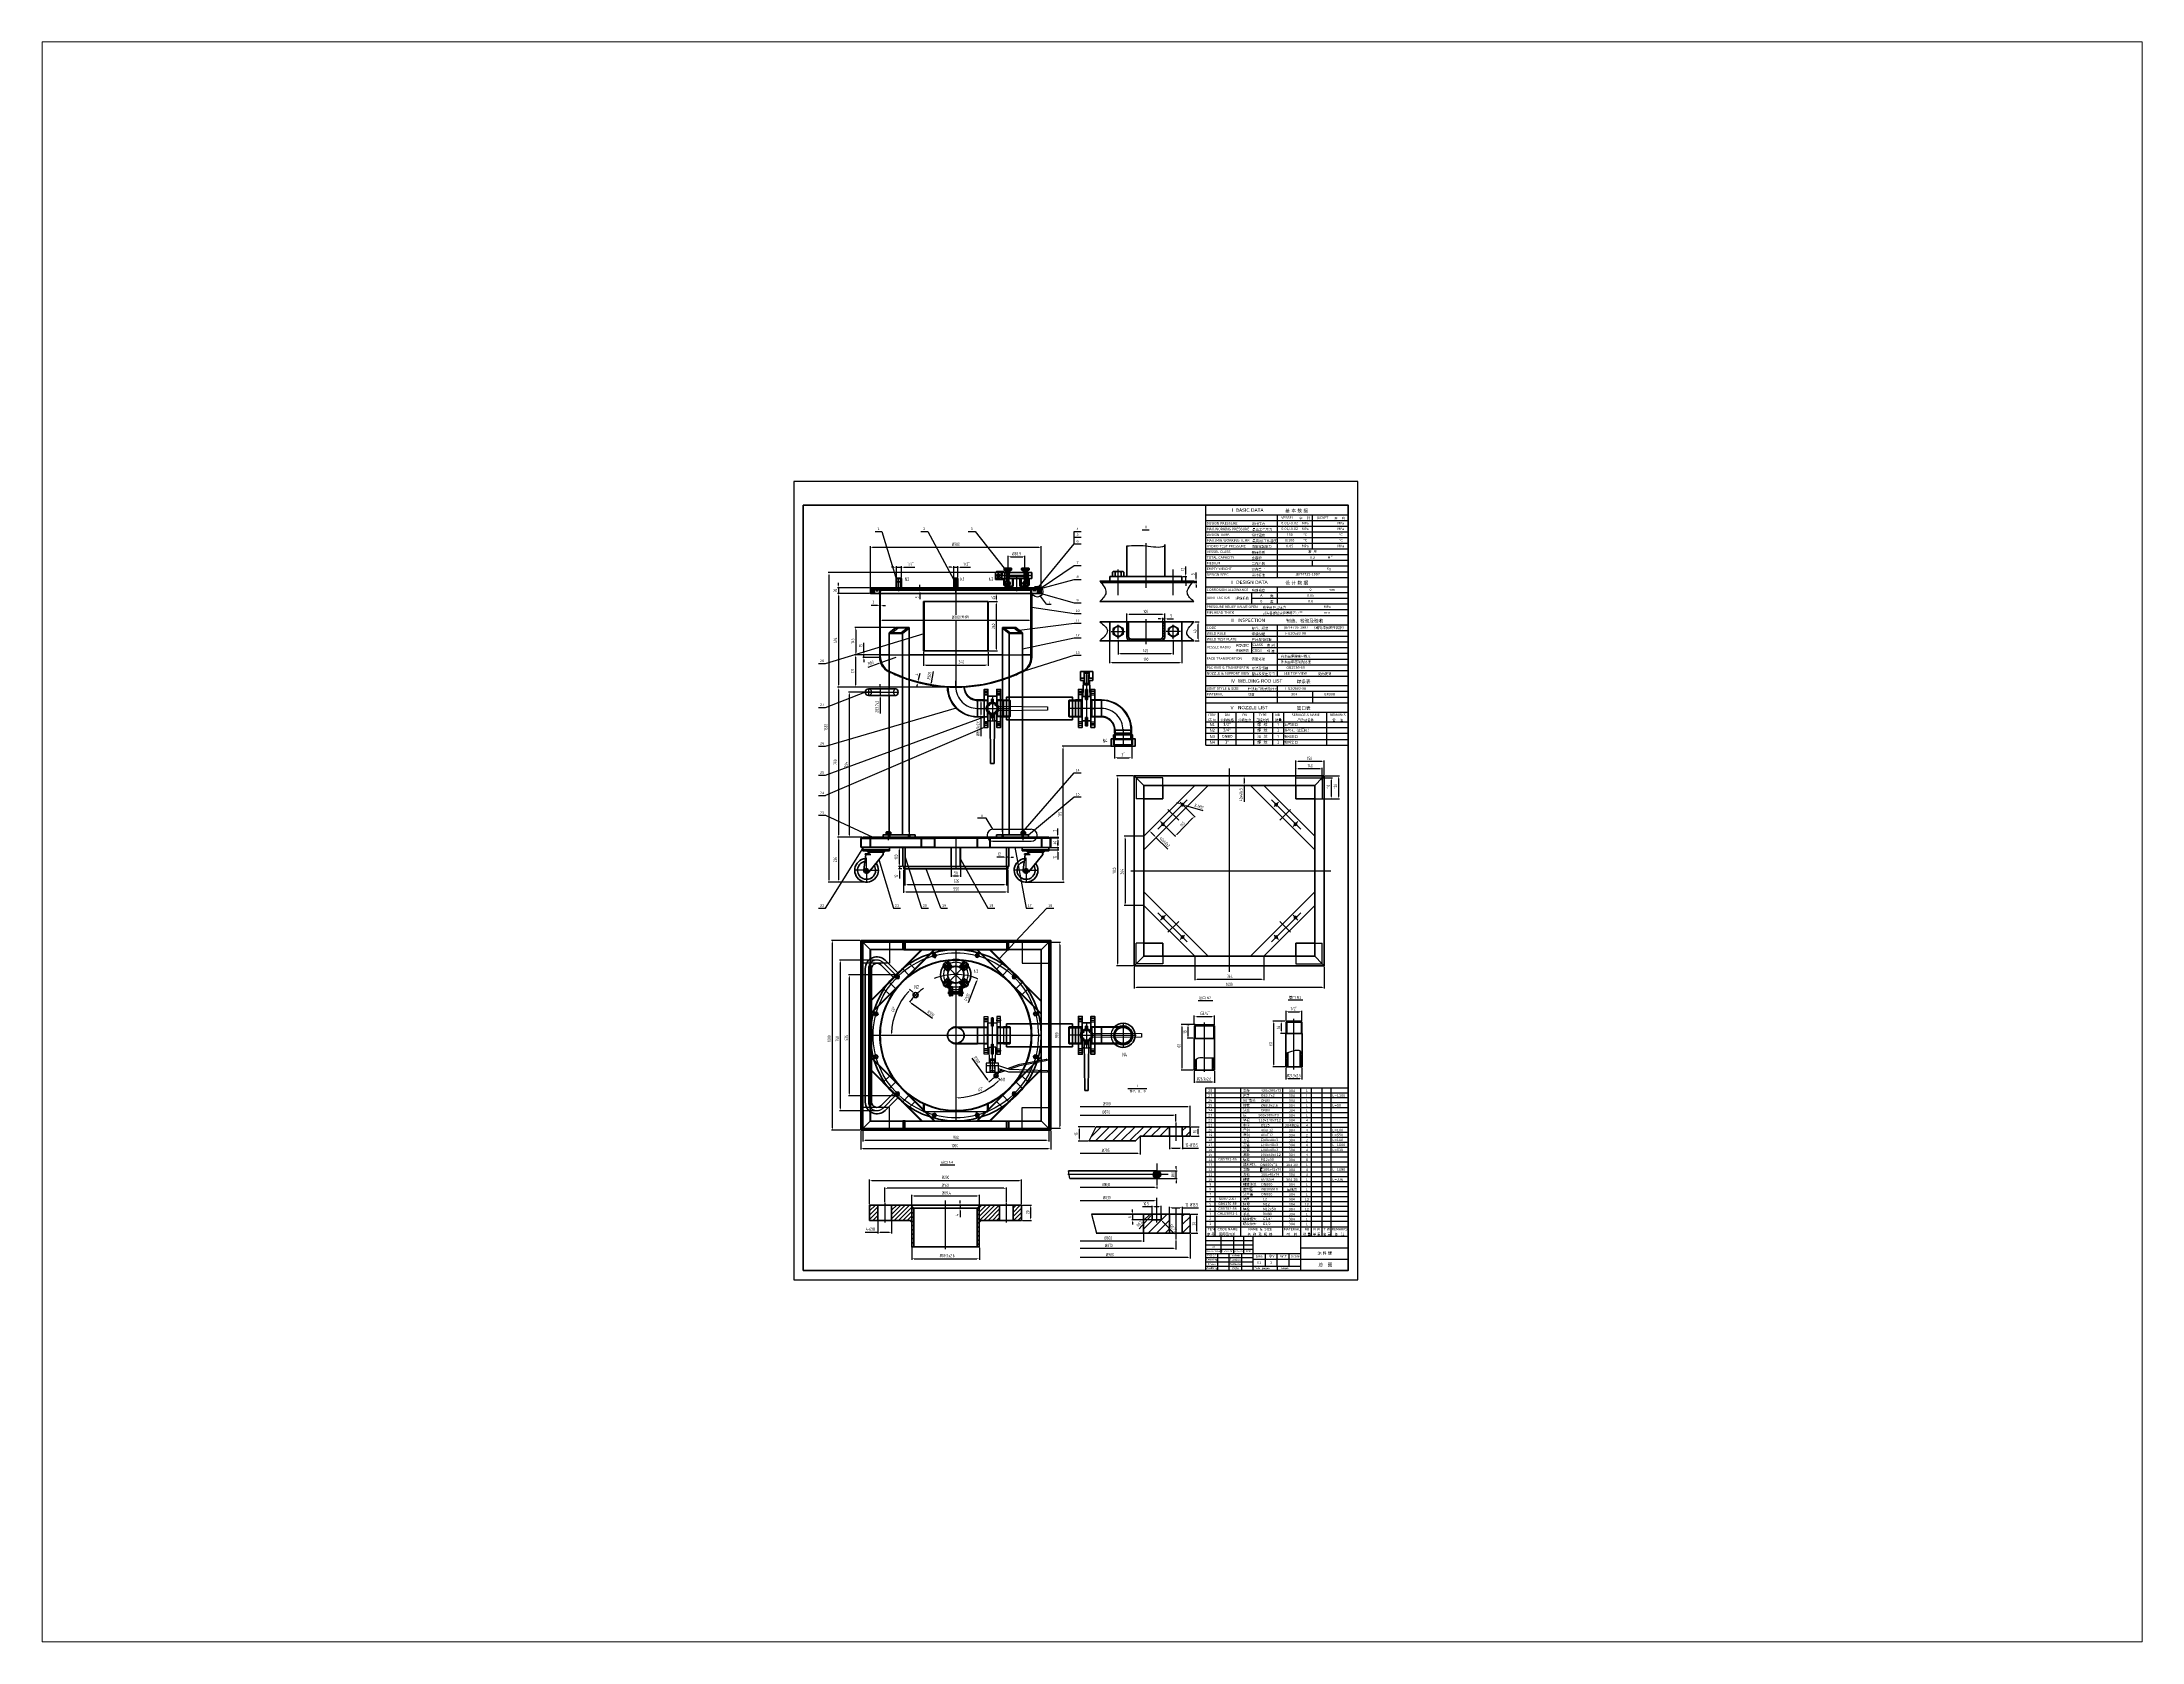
# Paper-space layout 'Layout2' of a CAD drawing. Header units: millimetres. Extents: x 27 to 240, y 20 to 183.
# The model-space entities are those that its viewports show. They can reach past a viewport. Long polylines and large blocks are cut down to what shows.
import ezdxf
from ezdxf.enums import TextEntityAlignment as Align

# ---------------------------------------------------------------- set-up
doc = ezdxf.new("R2010")
doc.units = ezdxf.units.MM
for name, pattern in [('AM_ISO02W050', [7.5, 6, -1.5]), ('AM_ISO02W050x2', [3.75, 3, -0.75]), ('AM_ISO08W050', [18, 12, -1.5, 3, -1.5]), ('AM_ISO08W050x2', [9, 6, -0.75, 1.5, -0.75]), ('AM_ISO09W050', [22.5, 12, -1.5, 3, -1.5, 3, -1.5]), ('GEN7', [13.75, 9.75, -1.5, 1, -1.5]), ('GEN7A', [6.875, 4.75, -0.875, 0.375, -0.875])]:
    doc.linetypes.add(name, pattern=pattern)
for name, color, linetype in [('0N', 7, 'Continuous'), ('4', 3, 'Continuous'), ('7', 4, 'GEN7'), ('7A', 4, 'GEN7A'), ('7AN', 4, 'GEN7A'), ('ET', 7, 'Continuous')]:
    doc.layers.add(name, color=color, linetype=linetype)
for name, color, linetype, lineweight in [('AM_0', 7, 'Continuous', 50), ('AM_0N', 7, 'Continuous', 50), ('AM_11', 3, 'AM_ISO09W050', 25), ('AM_3', 6, 'AM_ISO02W050', 25), ('AM_3N', 6, 'AM_ISO02W050', 25), ('AM_4', 3, 'Continuous', 25), ('AM_5', 3, 'Continuous', 25), ('AM_7', 4, 'AM_ISO08W050', 25), ('AM_7N', 4, 'AM_ISO08W050', 25), ('AM_8', 1, 'Continuous', 25)]:
    doc.layers.add(name, color=color, linetype=linetype, lineweight=lineweight)
doc.styles.add('CT', font='verdana.ttf')
doc.styles.get("Standard").update_dxf_attribs({"font": 'isocp.shx', "width": 0.7})
doc.dimstyles.new('AM_ISO', dxfattribs={"dimtxt": 3.5, "dimasz": 2.5, "dimexe": 1, "dimexo": 1, "dimgap": 1.5, "dimtad": 1, "dimdsep": 46, "dimtxsty": 'Standard', "dimcen": 0, "dimclrd": 256, "dimclre": 256, "dimclrt": 2, "dimadec": 0, "dimazin": 2, "dimtp": 0.1, "dimtm": 0.1, "dimtfac": 0.71, "dimtdec": 3, "dimtmove": 0, "dimatfit": 3, "dimfxl": 0, "dimlwd": -1, "dimlwe": -1, "dimarcsym": 0})
doc.dimstyles.new('AM_ISO$3', dxfattribs={"dimtxt": 3.5, "dimasz": 2.5, "dimexe": 1, "dimexo": 1, "dimgap": 1.5, "dimtad": 1, "dimtoh": 1, "dimdsep": 46, "dimtxsty": 'Standard', "dimcen": 0, "dimclrd": 256, "dimclre": 256, "dimclrt": 2, "dimadec": 0, "dimazin": 2, "dimtp": 0.1, "dimtm": 0.1, "dimtfac": 0.71, "dimtdec": 3, "dimtofl": 0, "dimtmove": 0, "dimatfit": 0, "dimfxl": 0, "dimlwd": -1, "dimlwe": -1, "dimarcsym": 0})
doc.dimstyles.new('AM_ISO$4', dxfattribs={"dimtxt": 3.5, "dimasz": 2.5, "dimexe": 1, "dimexo": 1, "dimgap": 1.5, "dimtad": 1, "dimtoh": 1, "dimdsep": 46, "dimtxsty": 'Standard', "dimcen": 0, "dimclrd": 256, "dimclre": 256, "dimclrt": 2, "dimadec": 0, "dimazin": 2, "dimtp": 0.1, "dimtm": 0.1, "dimtfac": 0.71, "dimtofl": 0, "dimtmove": 0, "dimatfit": 3, "dimfxl": 0, "dimlwd": -1, "dimlwe": -1, "dimarcsym": 0})

# ---------------------------------------------------------------- blocks, each defined once
blk = doc.blocks.new('TW-Mutterkupplung_ans')
at = {"layer": 'AM_0'}
for points in [[(-50, 0), (50, 0), (50, -17)], [(-50, -17), (-50, 0)], [(-50, -20), (-50, -17)], [(50, -17), (50, -20)]]:
    blk.add_lwpolyline(points, dxfattribs=at)
blk.add_lwpolyline([(-63.5, -20), (-63.5, -60), (63.5, -60), (63.5, -20)], close=True, dxfattribs=at)
at = {"layer": 'AM_3'}
for p, q in [((-44.7, -25), (44.7, -25)), ((-44.7, -52), (-44.7, -25)), ((44.7, -25), (44.7, -52))]:
    blk.add_line(p, q, dxfattribs=at)
blk.add_lwpolyline([(50, -20), (50, -52), (-50, -52), (-50, -20)], dxfattribs=at)
at = {"layer": 'AM_7'}
blk.add_line((0, 3), (0, -63), dxfattribs=at)
blk = doc.blocks.new('bianca_ans')
at = {"layer": 'AM_0'}
for p, q in [((-55, 194), (10, 194)), ((-55, 159), (-55, 194)), ((-55, 159), (-34, 159)), ((-55, 147), (-55, 159)), ((-34, 147), (-55, 147)), ((-42, 62), (-39, 144)), ((-35, 194), (-35, 159)), ((-35, 159), (-34, 159)), ((-34, 125), (-34, 178)), ((-34, 131), (-12, 131)), ((-12, 125), (-34, 125)), ((-32, 194), (-32, 185)), ((-32, 185), (-14, 185)), ((-14, 185), (-14, 194)), ((-12, 178), (-12, 125)), ((-12, 159), (10, 159)), ((-12, 159), (-10, 159)), ((10, 147), (-12, 147)), ((-10, 159), (-10, 194)), ((-7, 144), (-4, 62)), ((10, 194), (10, 159)), ((10, 159), (10, 147)), ((-42, 62), (-28, 62)), ((-4, 62), (-18, 62))]:
    blk.add_line(p, q, dxfattribs=at)
for points in [[(-42, 65), (-46, 65), (-46, -61)], [(0, -61), (0, 65), (-4, 65)], [(-46, -61), (-46, -65), (-28, -65)], [(-18, -61), (-18, -48), (-28, -48), (-28, -61)], [(-28, -61), (-28, -92)], [(-28, -92), (-18, -92), (-18, -61)], [(-18, -65), (0, -65), (0, -61)]]:
    blk.add_lwpolyline(points, dxfattribs=at)
blk.add_lwpolyline([(-28, 47), (-18, 47), (-18, 99), (-28, 99)], close=True, dxfattribs=at)
for centre, start, end in [((-42, 145), 357.9748, 90), ((-4, 145), 90, 182.0252)]:
    blk.add_arc(centre, 2.5, start, end, dxfattribs=at)
at = {"layer": 'AM_7'}
for p, q in [((-23, 197), (-23, -95)), ((3, 0), (-49, 0))]:
    blk.add_line(p, q, dxfattribs=at)
at = {"layer": 'AM_7', "linetype": 'AM_ISO08W050x2'}
for p, q in [((-15, 74), (-31, 74)), ((-15, -74), (-31, -74))]:
    blk.add_line(p, q, dxfattribs=at)
blk = doc.blocks.new('*U11')
at = {"layer": '0N'}
blk.add_lwpolyline([(-9, -5), (0, -10), (9, -5), (9, 5), (0, 10), (-9, 5)], close=True, dxfattribs=at)
blk.add_circle((0, 0), 9, dxfattribs=at)
at = {"layer": '7AN'}
for p, q in [((-12, 0), (12, 0)), ((0, 12), (0, -12))]:
    blk.add_line(p, q, dxfattribs=at)
blk = doc.blocks.new('LO-SETH125WS33062')
for p, q in [((-54, -24), (-65, -105)), ((-38, -21), (-58, -21)), ((-58, -21), (-58, -24)), ((-58, -24), (-28, -24)), ((-38, -21), (-38, -18)), ((38, -24), (-38, -117)), ((38, -18), (38, -24))]:
    blk.add_line(p, q)
blk.add_lwpolyline([(-70, 0), (70, 0), (70, -5), (-70, -5)], close=True)
blk.add_lwpolyline([(-45, -5), (45, -5), (45, -8, -0.414214), (40, -13), (-40, -13, -0.414214), (-45, -8)], format="xyb", close=True)
for centre, radius, start, end in [((-50, -108), 62.5, 96.1197, 36.8976), ((-50, -108), 47.5, 100.6416, 32.3757), ((-50, -108), 15, 172.2331, 320.7842), ((-32, -18), 5, 90, 180), ((32, -18), 5, 0, 90)]:
    blk.add_arc(centre, radius, start, end)
at = {"layer": '7'}
for q in [(-116, -108), (-50, -42), (-50, -173), (16, -108)]:
    blk.add_line((-50, -108), q, dxfattribs=at)
at = {"layer": '7A'}
for p, q in [((-52, 0), (-52, -8)), ((52, 3), (52, -8))]:
    blk.add_line(p, q, dxfattribs=at)
at = {"layer": '0N'}
blk.add_blockref('*U11', (-50, -108), dxfattribs=at)
blk = doc.blocks.new('bianca_gru')
at = {"layer": 'AM_0'}
for p, q in [((-65, 23), (-23, 23)), ((-65, -23), (-65, 23)), ((-49, 5), (-49, -5)), ((-32, 5), (-49, 5)), ((23, 23), (65, 23)), ((290, 9), (30, 12)), ((65, 23), (65, 12)), ((290, -9), (290, 9)), ((-23, -23), (-65, -23)), ((-49, -5), (-32, -5)), ((65, -23), (23, -23)), ((30, -12), (290, -9)), ((65, -12), (65, -23))]:
    blk.add_line(p, q, dxfattribs=at)
blk.add_circle((0, 0), 32.5, dxfattribs=at)
at = {"layer": 'AM_11'}
for p, q in [((-12, -30), (-9, -290)), ((9, -290), (12, -30)), ((-9, -290), (9, -290))]:
    blk.add_line(p, q, dxfattribs=at)
at = {"layer": 'AM_3'}
for p, q in [((32, 5), (49, 5)), ((49, 5), (49, -5)), ((65, 12), (65, -12)), ((49, -5), (32, -5))]:
    blk.add_line(p, q, dxfattribs=at)
at = {"layer": 'AM_7'}
for p, q in [((-68, 0), (68, 0)), ((0, 36), (0, -36))]:
    blk.add_line(p, q, dxfattribs=at)
at = {"layer": 'AM_7', "linetype": 'AM_ISO08W050x2'}
for p, q in [((-22, 22), (-13, 13)), ((13, 13), (22, 22)), ((-22, -22), (-13, -13)), ((13, -13), (22, -22))]:
    blk.add_line(p, q, dxfattribs=at)
at = {"layer": 'AM_7'}
blk.add_circle((0, 0), 25, dxfattribs=at)
blk = doc.blocks.new('LO-SETH125')
for p, q in [((-54, -24), (-65, -105)), ((-38, -21), (-58, -21)), ((-58, -21), (-58, -24)), ((-58, -24), (-28, -24)), ((-38, -21), (-38, -18)), ((38, -24), (-38, -117)), ((38, -18), (38, -24))]:
    blk.add_line(p, q)
blk.add_lwpolyline([(-70, 0), (70, 0), (70, -5), (-70, -5)], close=True)
blk.add_lwpolyline([(-45, -5), (45, -5), (45, -8, -0.414214), (40, -13), (-40, -13, -0.414214), (-45, -8)], format="xyb", close=True)
for centre, radius, start, end in [((-50, -108), 62.5, 96.1197, 36.8976), ((-50, -108), 47.5, 100.6416, 32.3757), ((-50, -108), 15, 172.2331, 320.7842), ((-32, -18), 5, 90, 180), ((32, -18), 5, 0, 90)]:
    blk.add_arc(centre, radius, start, end)
at = {"layer": '7'}
for q in [(-116, -108), (-50, -42), (-50, -173), (16, -108)]:
    blk.add_line((-50, -108), q, dxfattribs=at)
at = {"layer": '7A'}
for p, q in [((-52, 3), (-52, -8)), ((52, 3), (52, -8))]:
    blk.add_line(p, q, dxfattribs=at)
at = {"layer": '0N'}
blk.add_blockref('*U11', (-50, -108), dxfattribs=at)
blk = doc.blocks.new('deckel_ans')
at = {"layer": 'AM_0'}
blk.add_line((397.5, 0), (-397.5, 0), dxfattribs=at)
for points in [[(-450, 0), (-450, 10), (450, 10), (450, 0), (397.5, 0)], [(-397.5, 0), (-450, 0)]]:
    blk.add_lwpolyline(points, dxfattribs=at)
at = {"layer": 'AM_3'}
for p, q in [((-441.75, 10), (-441.75, 0)), ((-428.25, 10), (-428.25, 0)), ((-314, 10), (-314, -5)), ((-286, 10), (-286, -5)), ((-11.5, 10), (-11.5, -5)), ((11.5, 10), (11.5, -5)), ((275, 10), (275, -5)), ((365, 10), (365, -5)), ((428.25, 10), (428.25, 0)), ((441.75, 10), (441.75, 0))]:
    blk.add_line(p, q, dxfattribs=at)
blk.add_lwpolyline([(397.5, 0), (392.5, -5), (-392.5, -5), (-397.5, 0)], dxfattribs=at)
at = {"layer": 'AM_7', "linetype": 'AM_ISO08W050x2'}
for p, q in [((-435, 13), (-435, -3)), ((-300, -8), (-300, 12.73)), ((0, 13), (0, -8)), ((320, 13), (320, -8)), ((435, 13), (435, -3))]:
    blk.add_line(p, q, dxfattribs=at)
blk = doc.blocks.new('nippel3-4_ansAN74062')
at = {"layer": 'AM_0'}
for p, q in [((-13.2205, 58.65), (-11.8705, 60)), ((-13.2205, 58.65), (13.2205, 58.65)), ((-13.2205, 42), (-13.2205, 58.65)), ((-11.8705, 60), (11.8705, 60)), ((11.8705, 60), (13.2205, 58.65)), ((13.2205, 58.65), (13.2205, 42))]:
    blk.add_line(p, q, dxfattribs=at)
blk.add_lwpolyline([(-13.45, 10), (-13.45, 42), (13.45, 42), (13.45, 10)], dxfattribs=at)
at = {"layer": 'AM_3'}
for p, q in [((-10.85, 60), (-10.85, 0)), ((10.85, 0), (10.85, 60))]:
    blk.add_line(p, q, dxfattribs=at)
for points in [[(-13.45, 0), (-13.45, 10)], [(13.45, 10), (13.45, 0)]]:
    blk.add_lwpolyline(points, dxfattribs=at)
at = {"layer": 'AM_4'}
for p, q in [((-12.058945, 59.811555), (-12.058945, 42)), ((12.058945, 59.811555), (12.058945, 42))]:
    blk.add_line(p, q, dxfattribs=at)
at = {"layer": 'AM_7', "linetype": 'AM_ISO08W050x2'}
blk.add_line((0, -2.002261), (0, 63), dxfattribs=at)
blk = doc.blocks.new('nippel1-2_ans8N74062')
at = {"layer": 'AM_0'}
for p, q in [((-10.4775, 58.65), (-9.1275, 60)), ((-10.4775, 58.65), (10.4775, 58.65)), ((-10.4775, 44), (-10.4775, 58.65)), ((-9.1275, 60), (9.1275, 60)), ((9.1275, 60), (10.4775, 58.65)), ((10.4775, 58.65), (10.4775, 44))]:
    blk.add_line(p, q, dxfattribs=at)
blk.add_lwpolyline([(-10.65, 10), (-10.65, 44), (10.65, 44), (10.65, 10)], dxfattribs=at)
at = {"layer": 'AM_3'}
for p, q in [((-8.05, 60), (-8.05, 0)), ((8.05, 0), (8.05, 60))]:
    blk.add_line(p, q, dxfattribs=at)
for points in [[(-10.65, 0), (-10.65, 10)], [(10.65, 10), (10.65, 0)]]:
    blk.add_lwpolyline(points, dxfattribs=at)
at = {"layer": 'AM_4'}
for p, q in [((-9.315945, 59.811555), (-9.315945, 44)), ((9.315945, 59.811555), (9.315945, 44))]:
    blk.add_line(p, q, dxfattribs=at)
at = {"layer": 'AM_7', "linetype": 'AM_ISO08W050x2'}
blk.add_line((0, -3.698493), (0, 63), dxfattribs=at)
blk = doc.blocks.new('flanschoben_ansI774062')
at = {"layer": 'AM_0'}
blk.add_lwpolyline([(-450, 0), (-450, -20), (450, -20), (450, 0)], dxfattribs=at)
at = {"layer": 'AM_3'}
for p, q in [((-441.75, 0), (-441.75, -20)), ((-428.25, 0), (-428.25, -20)), ((-401, -20), (-401, 0)), ((401, -20), (401, 0)), ((428.25, 0), (428.25, -20)), ((441.75, 0), (441.75, -20)), ((-419.5, -0.2), (-419.5, -5.25)), ((-418.75, -6), (-410.75, -6)), ((-410, -5.25), (-410, -0.2)), ((410, -5.25), (410, -0.2)), ((418.75, -6), (410.75, -6)), ((419.5, -0.2), (419.5, -5.25))]:
    blk.add_line(p, q, dxfattribs=at)
blk.add_lwpolyline([(397.5, 0), (-397.5, 0)], dxfattribs=at)
for centre, radius, start, end in [((-419.7, -0.2), 0.2, 0, 90), ((-418.75, -5.25), 0.75, 180, 270), ((-410.75, -5.25), 0.75, 270, 0), ((-409.8, -0.2), 0.2, 90, 180), ((409.8, -0.2), 0.2, 0, 90), ((410.75, -5.25), 0.75, 180, 270), ((418.75, -5.25), 0.75, 270, 0), ((419.7, -0.2), 0.2, 90, 180)]:
    blk.add_arc(centre, radius, start, end, dxfattribs=at)
at = {"layer": 'AM_7'}
for p, q in [((-435, 3), (-435, -23)), ((0, -23), (0, 3)), ((435, 3), (435, -23))]:
    blk.add_line(p, q, dxfattribs=at)
blk = doc.blocks.new('beh鋖ter_ansKGA4062')
at = {"layer": 'AM_0'}
for p, q in [((-400, -338), (-400, -15)), ((400, -338), (400, -15)), ((-400, -338), (-351, -338)), ((-400, -352), (-400, -338)), ((-245, -338), (245, -338)), ((351, -338), (400, -338)), ((400, -352), (400, -338))]:
    blk.add_line(p, q, dxfattribs=at)
for centre, radius, start, end in [((-316, -352), 84, 180, 237.536), ((0, 291), 800, 243.169, 243.9491), ((0, 291), 800, 296.0509, 296.831), ((316, -352), 84, 302.464, 0), ((0, 291), 800, 252.1464, 287.8536)]:
    blk.add_arc(centre, radius, start, end, dxfattribs=at)
at = {"layer": 'AM_3'}
for p, q in [((-400, 0), (-392, 0)), ((-400, -15), (-400, 0)), ((-396, -338), (-396, 0)), ((392, 0), (400, 0)), ((396, -338), (396, 0)), ((400, -15), (400, 0)), ((-396, -352), (-396, -338)), ((-351, -338), (-245, -338)), ((245, -338), (351, -338)), ((396, -352), (396, -338))]:
    blk.add_line(p, q, dxfattribs=at)
for centre, radius, start, end in [((-316, -352), 80, 180, 250.2601), ((0, 291), 800, 243.9491, 252.1464), ((0, 291), 796, 244.4734, 296.8167), ((0, 291), 800, 287.8536, 296.0509), ((316, -352), 80, 289.7399, 0)]:
    blk.add_arc(centre, radius, start, end, dxfattribs=at)
at = {"layer": 'AM_7'}
for p, q in [((0, 3), (0, -128)), ((0, -160), (0, -512))]:
    blk.add_line(p, q, dxfattribs=at)
blk = doc.blocks.new('tafel_ans')
at = {"layer": 'AM_0'}
blk.add_lwpolyline([(-170, -260), (170, -260), (170, 0), (-170, 0)], close=True, dxfattribs=at)
at = {"layer": 'AM_3'}
for p, q in [((-167, 0), (-167, -260)), ((167, 0), (167, -260))]:
    blk.add_line(p, q, dxfattribs=at)
blk = doc.blocks.new('biancaunten_ansGZ14062')
at = {"layer": 'AM_11'}
for p, q in [((10, 194), (20, 194)), ((63, 194), (10, 176)), ((10, 187), (17, 187)), ((10, 159), (57, 174)), ((17, 187), (30, 183)), ((20, 194), (41, 187)), ((57, 174), (67, 178)), ((57, 174), (120, 152)), ((267, 194), (63, 194)), ((67, 178), (267, 185)), ((67, 178), (122, 159)), ((121, 152), (261, 125)), ((122, 159), (267, 131)), ((267, 131), (261, 125)), ((267, 185), (267, 194))]:
    blk.add_line(p, q, dxfattribs=at)
at = {"layer": 'AM_3'}
for p, q in [((-55, 194), (10, 194)), ((-55, 159), (-55, 194)), ((-55, 159), (10, 159)), ((-55, 147), (-55, 159)), ((10, 147), (-55, 147)), ((-42, 62), (-39, 144)), ((-35, 194), (-35, 159)), ((-35, 159), (-34, 159)), ((-34, 125), (-34, 178)), ((-34, 131), (-12, 131)), ((-12, 125), (-34, 125)), ((-32, 194), (-32, 185)), ((-32, 185), (-14, 185)), ((-14, 185), (-14, 194)), ((-12, 178), (-12, 125)), ((-12, 159), (-10, 159)), ((-10, 159), (-10, 194)), ((-7, 144), (-4, 62)), ((10, 194), (10, 159)), ((10, 159), (10, 147)), ((-42, 62), (-28, 62)), ((-4, 62), (-18, 62))]:
    blk.add_line(p, q, dxfattribs=at)
for points in [[(-42, 65), (-46, 65), (-46, -61)], [(0, -61), (0, 65), (-4, 65)], [(-46, -61), (-46, -65), (-28, -65)], [(-18, -61), (-18, -48), (-28, -48), (-28, -61)], [(-28, -61), (-28, -92)], [(-28, -92), (-18, -92), (-18, -61)], [(-18, -65), (0, -65), (0, -61)]]:
    blk.add_lwpolyline(points, dxfattribs=at)
blk.add_lwpolyline([(-28, 47), (-18, 47), (-18, 99), (-28, 99)], close=True, dxfattribs=at)
for centre, start, end in [((-42, 145), 357.9748, 90), ((-4, 145), 90, 182.0252)]:
    blk.add_arc(centre, 2.5, start, end, dxfattribs=at)
at = {"layer": 'AM_7'}
for p, q in [((-23, 197), (-23, -95)), ((3, 0), (-49, 0))]:
    blk.add_line(p, q, dxfattribs=at)
at = {"layer": 'AM_7', "linetype": 'AM_ISO08W050x2'}
for p, q in [((-15, 74), (-31, 74)), ((-15, -74), (-31, -74))]:
    blk.add_line(p, q, dxfattribs=at)
blk = doc.blocks.new('fuss_gruWZ14062')
at = {"layer": 'AM_0'}
for points in [[(73, 2), (103, 32), (98, 37)], [(-37, -98), (-32, -103), (-2, -73)]]:
    blk.add_lwpolyline(points, dxfattribs=at)
at = {"layer": 'AM_3'}
blk.add_lwpolyline([(-35, -35), (0, -71), (71, 0), (35, 35)], close=True, dxfattribs=at)
for points in [[(98, 37), (67, 67), (35, 35)], [(71, 0), (73, 2)], [(-35, -35), (-67, -67), (-37, -98)], [(-2, -73), (0, -71)]]:
    blk.add_lwpolyline(points, dxfattribs=at)
blk = doc.blocks.new('fuss_ans')
at = {"layer": 'AM_0'}
for p, q in [((74, 1105), (4, 1105)), ((4, 1105), (4, 1102)), ((4, 1105), (39, 1077)), ((4, 1073), (4, 1102)), ((4, 1102), (39, 1073)), ((4, 1073), (4, 28)), ((39, 1077), (110, 1077)), ((39, 1073), (39, 1077)), ((39, 1073), (39, 12)), ((110, 1073), (39, 1073)), ((46, 1077), (95, 1077)), ((110, 1077), (74, 1105)), ((110, 1073), (110, 1077)), ((110, 12), (110, 1073)), ((4, 12), (110, 12)), ((7, 12), (7, 0))]:
    blk.add_line(p, q, dxfattribs=at)
blk.add_lwpolyline([(-28, 12), (141, 12), (141, 0), (-28, 0)], close=True, dxfattribs=at)
at = {"layer": 'AM_3'}
for p, q in [((4, 1102), (15, 1102)), ((15, 1102), (46, 1077)), ((15, 1102), (64, 1102)), ((95, 1077), (64, 1102)), ((64, 1102), (74, 1102)), ((74, 1105), (74, 1102)), ((74, 1102), (110, 1073)), ((4, 28), (4, 12)), ((106, 12), (106, 0))]:
    blk.add_line(p, q, dxfattribs=at)
at = {"layer": 'AM_7', "linetype": 'AM_ISO08W050x2'}
for p, q in [((0, 15), (0, -3)), ((113, 15), (113, -3))]:
    blk.add_line(p, q, dxfattribs=at)
blk = doc.blocks.new('fuss_ansFS88062')
at = {"layer": 'AM_0'}
for p, q in [((74, 1105), (4, 1105)), ((4, 1105), (4, 1102)), ((4, 1105), (39, 1077)), ((4, 1073), (4, 1102)), ((4, 1102), (39, 1073)), ((4, 1073), (4, 28)), ((39, 1077), (110, 1077)), ((39, 1073), (39, 1077)), ((39, 1073), (39, 12)), ((110, 1073), (39, 1073)), ((46, 1077), (95, 1077)), ((110, 1077), (74, 1105)), ((110, 1073), (110, 1077)), ((110, 781), (110, 1073)), ((110, 12), (110, 747)), ((4, 12), (110, 12)), ((7, 12), (7, 0))]:
    blk.add_line(p, q, dxfattribs=at)
blk.add_lwpolyline([(-28, 12), (141, 12), (141, 0), (-28, 0)], close=True, dxfattribs=at)
at = {"layer": 'AM_3'}
for p, q in [((4, 1102), (15, 1102)), ((15, 1102), (46, 1077)), ((15, 1102), (64, 1102)), ((95, 1077), (64, 1102)), ((64, 1102), (74, 1102)), ((74, 1105), (74, 1102)), ((74, 1102), (110, 1073)), ((110, 747), (110, 781)), ((4, 28), (4, 12)), ((106, 12), (106, 0))]:
    blk.add_line(p, q, dxfattribs=at)
at = {"layer": 'AM_7', "linetype": 'AM_ISO08W050x2'}
for p, q in [((0, 15), (0, -3)), ((113, 15), (113, -3))]:
    blk.add_line(p, q, dxfattribs=at)
blk = doc.blocks.new('boden_ansGGA4062')
at = {"layer": 'AM_0'}
for p, q in [((-490, -12), (-490, 0)), ((-455, 0), (455, 0)), ((-350, -12), (-350, 0)), ((350, -12), (350, 0)), ((490, -12), (490, 0)), ((-490, -12), (-350, -12)), ((350, -12), (490, -12))]:
    blk.add_line(p, q, dxfattribs=at)
for points in [[(-383.15479, 54), (-490, 54), (-490, 50), (490, 50), (490, 54), (383.15479, 54)], [(213.44916, 54), (-213.44916, 54)]]:
    blk.add_lwpolyline(points, dxfattribs=at)
at = {"layer": 'AM_0N'}
for p, q in [((-500, 5), (-500, 45)), ((-495, 50), (-455, 50)), ((-455, 0), (-495, 0)), ((495, 50), (455, 50)), ((455, 0), (495, 0)), ((500, 5), (500, 45))]:
    blk.add_line(p, q, dxfattribs=at)
at = {"layer": 'AM_0N', "extrusion": (0, 0, -1)}
for centre, start, end in [((495, 45), 0, 90), ((495, 5), 270, 0)]:
    blk.add_arc(centre, 5, start, end, dxfattribs=at)
at = {"layer": 'AM_0N'}
for centre, start, end in [((495, 45), 0, 90), ((495, 5), 270, 0)]:
    blk.add_arc(centre, 5, start, end, dxfattribs=at)
at = {"layer": 'AM_3'}
for p, q in [((-497.5, 5), (-497.5, 45)), ((-495, 47.5), (-455, 47.5)), ((-455, 2.5), (-495, 2.5)), ((-455, 47.5), (-117.9155, 47.5)), ((-117.9155, 2.5), (-455, 2.5)), ((-452.5, 45), (-452.5, 5)), ((-450, 45), (-450, 5)), ((-182, 5), (-182, 45)), ((-178.43975, 5), (-178.43975, 45)), ((455, 47.5), (-117.9155, 47.5)), ((-117.9155, 2.5), (455, 2.5)), ((-114.35525, 45), (-114.35525, 5)), ((-110.795, 45), (-110.795, 5)), ((110.795, 45), (110.795, 5)), ((114.35525, 45), (114.35525, 5)), ((178.43975, 5), (178.43975, 45)), ((182, 5), (182, 45)), ((450, 45), (450, 5)), ((452.5, 45), (452.5, 5)), ((495, 47.5), (455, 47.5)), ((455, 2.5), (495, 2.5)), ((497.5, 5), (497.5, 45))]:
    blk.add_line(p, q, dxfattribs=at)
at = {"layer": 'AM_3', "extrusion": (0, 0, -1)}
for centre, radius, start, end in [((495, 45), 2.5, 0, 90), ((495, 5), 2.5, 270, 0), ((455, 45), 5, 90, 180), ((455, 45), 2.5, 90, 180), ((455, 5), 5, 180, 270), ((455, 5), 2.5, 180, 270)]:
    blk.add_arc(centre, radius, start, end, dxfattribs=at)
at = {"layer": 'AM_3'}
for centre, radius, start, end in [((455, 45), 5, 90, 180), ((455, 5), 5, 180, 270), ((455, 45), 2.5, 90, 180), ((455, 5), 2.5, 180, 270), ((495, 45), 2.5, 0, 90), ((495, 5), 2.5, 270, 0)]:
    blk.add_arc(centre, radius, start, end, dxfattribs=at)
at = {"layer": 'AM_3', "extrusion": (0, 0, -1)}
for centre, major_axis, start_param, end_param in [((-174.8795, 45), (-7.1205, 0), 0, 1.5707963268), ((-174.8795, 5), (7.1205, 0), 1.5707963268, 3.1415926536), ((-174.8795, 45), (-3.56025, 0), 0, 1.5707963268), ((-174.8795, 5), (3.56025, 0), 1.5707963268, 3.1415926536), ((-117.9155, 45), (7.1205, 0), -1.5707963268, 0), ((-117.9155, 45), (3.56025, 0), -1.5707963268, 0), ((-117.9155, 5), (-3.56025, 0), 3.1415926536, 4.7123889804), ((-117.9155, 5), (-7.1205, 0), 3.1415926536, 4.7123889804)]:
    blk.add_ellipse(centre, major_axis=major_axis, ratio=0.7021978794, start_param=start_param, end_param=end_param, dxfattribs=at)
at = {"layer": 'AM_3'}
for centre, major_axis, start_param, end_param in [((117.9155, 45), (-7.1205, 0), -1.5707963268, 0), ((117.9155, 5), (7.1205, 0), 3.1415926536, 4.7123889804), ((117.9155, 45), (-3.56025, 0), -1.5707963268, 0), ((117.9155, 5), (3.56025, 0), 3.1415926536, 4.7123889804), ((174.8795, 45), (7.1205, 0), 0, 1.5707963268), ((174.8795, 45), (3.56025, 0), 0, 1.5707963268), ((174.8795, 5), (-3.56025, 0), 1.5707963268, 3.1415926536), ((174.8795, 5), (-7.1205, 0), 1.5707963268, 3.1415926536)]:
    blk.add_ellipse(centre, major_axis=major_axis, ratio=0.7021978794, start_param=start_param, end_param=end_param, dxfattribs=at)
blk = doc.blocks.new('boden_gru')
at = {"layer": 'AM_0'}
for p, q in [((-490, 490), (-500, 500)), ((490, 490), (500, 500)), ((-490, -490), (-500, -500)), ((490, -490), (500, -500))]:
    blk.add_line(p, q, dxfattribs=at)
for points in [[(-500, -500), (500, -500), (500, 500), (-500, 500)], [(490, -490), (-490, -490), (-490, 490), (490, 490)]]:
    blk.add_lwpolyline(points, close=True, dxfattribs=at)
at = {"layer": 'AM_3'}
for p, q in [((-450, 450), (-490, 490)), ((-115, 450), (-450, 115)), ((-450, 178), (-178, 450)), ((115, 450), (450, 115)), ((450, 178), (178, 450)), ((450, 450), (490, 490)), ((-115, -450), (-450, -115)), ((-450, -178), (-178, -450)), ((115, -450), (450, -115)), ((450, -178), (178, -450)), ((-450, -450), (-490, -490)), ((450, -450), (490, -490))]:
    blk.add_line(p, q, dxfattribs=at)
for points in [[(-498, -498), (497, -498), (497, 497), (-498, 497)], [(-452, -452), (452, -452), (452, 452), (-452, 452)], [(-450, -450), (450, -450), (450, 450), (-450, 450)], [(-182, 450), (-111, 450), (-450, 111), (-450, 182)], [(182, 450), (111, 450), (450, 111), (450, 182)], [(-182, -450), (-111, -450), (-450, -111), (-450, -182)], [(182, -450), (111, -450), (450, -111), (450, -182)]]:
    blk.add_lwpolyline(points, close=True, dxfattribs=at)
for points in [[(-350, 490), (-350, 380), (-490, 380)], [(350, 490), (350, 380), (490, 380)], [(-350, -490), (-350, -380), (-490, -380)], [(350, -490), (350, -380), (490, -380)]]:
    blk.add_lwpolyline(points, dxfattribs=at)
at = {"layer": 'AM_7'}
for p, q in [((0, 453), (0, -453)), ((-453, 0), (453, 0))]:
    blk.add_line(p, q, dxfattribs=at)
blk = doc.blocks.new('mutter')
at = {"layer": 'AM_0'}
for p, q in [((-20, 24), (20, 24)), ((20, 16), (-20, 16)), ((-11, 15), (-11, 0)), ((11, 2), (11, 15))]:
    blk.add_line(p, q, dxfattribs=at)
blk.add_lwpolyline([(-19, 15), (19, 15), (20, 16), (20, 24), (19, 25), (-19, 25), (-20, 24), (-20, 16)], close=True, dxfattribs=at)
at = {"layer": 'AM_3'}
blk.add_line((11, 0), (11, 2), dxfattribs=at)
blk = doc.blocks.new('einlass_ans0N74062')
at = {"layer": 'AM_0'}
for p, q in [((-80, 90), (-80, 75)), ((-61, 75), (-80, 75)), ((-80, 75), (-80, 58)), ((-80, 58), (78, 58)), ((-67, 58), (-67, 23)), ((-67, 23), (-61, 18)), ((-61, 23), (-67, 23)), ((-65, 88), (-65, 90)), ((-65, 88), (-47, 88)), ((-61, 88), (-61, 75)), ((-61, 75), (-61, 58)), ((-61, 58), (-61, 23)), ((-61, 23), (-56, 18)), ((-61, 18), (-41, 18)), ((-52, 88), (-52, 75)), ((-52, 75), (-52, 58)), ((-47, 88), (-47, 90)), ((-47, 58), (-47, 23)), ((-41, 23), (-47, 23)), ((-47, 23), (-41, 18)), ((-41, 58), (-41, 23)), ((-41, 23), (-36, 18)), ((-41, 18), (-18, 18)), ((-18, 18), (-18, 58)), ((18, 18), (18, 58)), ((41, 18), (18, 18)), ((41, 23), (36, 18)), ((41, 58), (41, 23)), ((47, 23), (41, 18)), ((41, 23), (47, 23)), ((61, 18), (41, 18)), ((47, 88), (47, 90)), ((65, 88), (47, 88)), ((47, 58), (47, 23)), ((52, 88), (52, 75)), ((52, 75), (52, 58)), ((61, 23), (56, 18)), ((57, 90), (75, 90)), ((61, 88), (61, 75)), ((78, 75), (61, 75)), ((61, 75), (61, 58)), ((61, 58), (61, 23)), ((61, 23), (67, 23)), ((67, 23), (61, 18)), ((65, 95), (106, 95)), ((65, 90), (65, 95)), ((65, 88), (65, 90)), ((78, 58), (66, 58)), ((66, 58), (66, 53)), ((66, 53), (111, 53)), ((67, 58), (67, 23)), ((75, 77), (75, 90)), ((78, 77), (75, 77)), ((78, 76), (78, 77)), ((78, 73), (78, 58)), ((90, 78), (90, 74)), ((111, 60), (94, 60)), ((102, 78), (102, 74)), ((106, 95), (111, 90)), ((111, 90), (111, 60)), ((111, 53), (111, 60))]:
    blk.add_line(p, q, dxfattribs=at)
for points in [[(-57, 90), (-80, 90), (-80, 75), (-61, 75)], [(-52, 75), (52, 75)], [(47, 90), (-47, 90)], [(-44, 18), (-44, 10)], [(44, 10), (44, 18)]]:
    blk.add_lwpolyline(points, dxfattribs=at)
blk.add_circle((96, 76), 6, dxfattribs=at)
for centre, radius, start, end in [((-46, 33), 12.5, 130.4357, 164.0845), ((-46, 33), 12.5, 164.0845, 195.9156), ((-46, 33), 12.5, 164.0845, 195.9156), ((-46, 33), 12.5, 164.0844, 164.0845), ((-46, 33), 12.5, 195.9156, 278.6506), ((46, 33), 12.5, 261.3494, 344.0844), ((46, 33), 12.5, 15.9155, 49.5643), ((46, 33), 12.5, 15.9155, 15.9156), ((46, 33), 12.5, 344.0844, 15.9155), ((46, 33), 12.5, 344.0844, 15.9155), ((94, 76), 16, 180, 270), ((96, 78), 6, 0, 180), ((96, 74), 6, 180, 0)]:
    blk.add_arc(centre, radius, start, end, dxfattribs=at)
at = {"layer": 'AM_0N'}
for p, q in [((-52, 83), (-52, 88)), ((-52, 83), (-52, 82)), ((-52, 82), (-52, 47)), ((52, 83), (52, 88)), ((52, 83), (52, 82)), ((52, 82), (52, 47))]:
    blk.add_line(p, q, dxfattribs=at)
for centre, start, end in [((-58, 47), 310.4398, 0), ((58, 47), 180, 229.5602)]:
    blk.add_arc(centre, 6, start, end, dxfattribs=at)
at = {"layer": 'AM_3'}
for p, q in [((-52, 75), (-61, 75)), ((-55, 75), (-55, 71)), ((-54, 70), (-49, 70)), ((-51, 83), (-52, 82)), ((-40, 83), (-52, 83)), ((-51, 83), (-51, 88)), ((-48, 71), (-48, 75)), ((-47, 88), (-33, 88)), ((-45, 75), (-45, 58)), ((-42, 70), (-42, 0)), ((-41, 83), (-41, 88)), ((-41, 83), (-40, 82)), ((-40, 83), (-40, 88)), ((-40, 83), (-40, 82)), ((-40, 82), (-40, 47)), ((-39, 88), (-39, 58)), ((-33, 88), (-33, 90)), ((-24, 58), (-24, 18)), ((24, 58), (24, 18)), ((33, 88), (33, 90)), ((47, 88), (33, 88)), ((39, 88), (39, 58)), ((40, 83), (40, 88)), ((40, 83), (52, 83)), ((41, 83), (40, 82)), ((40, 83), (40, 82)), ((40, 82), (40, 47)), ((41, 83), (41, 88)), ((42, 70), (42, 0)), ((45, 75), (45, 58)), ((48, 71), (48, 75)), ((54, 70), (49, 70)), ((51, 83), (51, 88)), ((51, 83), (52, 82)), ((52, 75), (61, 75)), ((55, 75), (55, 71)), ((83, 73), (78, 73)), ((78, 58), (80, 58)), ((80, 75), (80, 58)), ((88, 93), (83, 88)), ((83, 88), (83, 73)), ((106, 93), (88, 93)), ((111, 88), (106, 93)), ((111, 60), (111, 88))]:
    blk.add_line(p, q, dxfattribs=at)
for points in [[(-47, 90), (-57, 90)], [(44, 18), (44, 70), (-44, 70), (-44, 18)], [(-44, 10), (-44, 0)], [(44, 0), (44, 10)], [(47, 90), (57, 90)], [(78, 75), (80, 75), (80, 90), (75, 90)]]:
    blk.add_lwpolyline(points, dxfattribs=at)
for centre, radius, start, end in [((-55, 75), 0.2, 0, 90), ((-54, 71), 0.75, 180, 270), ((-49, 71), 0.75, 270, 0), ((-48, 75), 0.2, 90, 180), ((-46, 33), 12.5, 278.6506, 344.0838), ((-34, 47), 6, 180, 229.5602), ((-46, 33), 12.5, 16.8223, 49.5602), ((-46, 33), 12.5, 344.0844, 16.8223), ((-46, 33), 12.5, 344.0838, 15.9156), ((46, 33), 12.5, 163.1777, 195.9156), ((46, 33), 12.5, 164.0844, 195.9162), ((46, 33), 12.5, 130.4398, 163.1777), ((46, 33), 12.5, 195.9162, 261.3494), ((34, 47), 6, 310.4398, 360), ((48, 75), 0.2, 0, 90), ((49, 71), 0.75, 180, 270), ((54, 71), 0.75, 270, 0), ((55, 75), 0.2, 90, 180)]:
    blk.add_arc(centre, radius, start, end, dxfattribs=at)
for centre in [(-52, 33), (-40, 33)]:
    blk.add_ellipse(centre, major_axis=(0, 9.17), ratio=0.707107, dxfattribs=at)
at = {"layer": 'AM_3', "extrusion": (0, 0, -1)}
for centre in [(40, 33), (52, 33)]:
    blk.add_ellipse(centre, major_axis=(0, 9.17), ratio=0.707107, dxfattribs=at)
at = {"layer": 'AM_3N', "linetype": 'AM_ISO02W050x2'}
for p, q in [((-52, 112), (-51, 113)), ((-52, 88), (-52, 112)), ((-40, 112), (-52, 112)), ((-51, 88), (-51, 113)), ((-41, 88), (-41, 113)), ((-40, 112), (-41, 113)), ((-40, 88), (-40, 112)), ((40, 112), (41, 113)), ((40, 112), (52, 112)), ((40, 88), (40, 112)), ((41, 88), (41, 113)), ((52, 112), (51, 113)), ((51, 88), (51, 113)), ((52, 88), (52, 112))]:
    blk.add_line(p, q, dxfattribs=at)
at = {"layer": 'AM_7'}
for p, q in [((-61, 33), (-30, 33)), ((0, 73), (0, -3)), ((61, 33), (30, 33))]:
    blk.add_line(p, q, dxfattribs=at)
at = {"layer": 'AM_7', "linetype": 'AM_ISO08W050x2'}
for q in [(84, 76), (96, 88), (108, 76), (96, 64)]:
    blk.add_line((96, 76), q, dxfattribs=at)
at = {"layer": 'AM_7N', "linetype": 'AM_ISO08W050x2'}
for p, q in [((-46, 17), (-46, 116)), ((46, 17), (46, 116))]:
    blk.add_line(p, q, dxfattribs=at)
at = {"layer": 'AM_0'}
blk.add_blockref('mutter', (-46, 88), dxfattribs=at)
at = {"layer": 'AM_0', "xscale": -1}
blk.add_blockref('mutter', (46, 88), dxfattribs=at)
blk = doc.blocks.new('tafel_gru')
at = {"layer": 'AM_3'}
blk.add_lwpolyline([(331, -40), (3, -40, -0.414214), (-3, -34), (-3, 0), (0, 0), (0, -34, 0.414214), (3, -37), (331, -37, 0.414214), (334, -34), (334, 0), (337, 0), (337, -34, -0.414214)], format="xyb", close=True, dxfattribs=at)
blk = doc.blocks.new('einlass_gru')
at = {"layer": 'AM_0'}
for p, q in [((127, 124), (135, 115)), ((127, 124), (128, 124)), ((136, 116), (128, 125)), ((135, 115), (136, 116)), ((184, 164), (175, 172)), ((176, 173), (185, 165)), ((176, 173), (176, 172)), ((177, 174), (186, 166)), ((185, 165), (184, 164))]:
    blk.add_line(p, q, dxfattribs=at)
for points in [[(114, 147), (147, 114), (143, 110), (110, 142)], [(130, 135), (147, 119), (145, 117), (128, 134)], [(153, 186), (186, 153), (190, 157), (158, 190)], [(165, 170), (181, 153), (183, 155), (166, 172)]]:
    blk.add_lwpolyline(points, close=True, dxfattribs=at)
for points in [[(131, 145), (154, 122), (149, 117), (125, 141)], [(127, 124), (126, 123), (126, 121), (133, 114), (134, 114), (135, 115)], [(128, 125), (128, 125)], [(133, 129), (132, 129)], [(135, 132), (134, 131)], [(136, 116), (136, 116)], [(164, 161), (139, 136)], [(141, 120), (141, 121)], [(143, 123), (143, 123)], [(148, 128), (172, 152)], [(155, 169), (178, 146), (183, 151), (159, 175)], [(169, 166), (168, 165)], [(171, 168), (171, 167)], [(175, 172), (175, 172)], [(185, 165), (186, 166), (186, 167), (179, 174), (177, 174), (176, 173)], [(177, 157), (177, 157)], [(179, 159), (180, 159)], [(184, 164), (184, 164)]]:
    blk.add_lwpolyline(points, dxfattribs=at)
for centre in [(23, 212), (88, 277), (153, 212), (88, 147)]:
    blk.add_circle(centre, 20, dxfattribs=at)
for start, end in [(100.5257, 169.4743), (10.5257, 79.4743), (190.5257, 259.4743), (280.5257, 290.2443), (294.8945, 335.1055), (339.7557, 349.4743)]:
    blk.add_arc((88, 212), 80, start, end, dxfattribs=at)
at = {"layer": 'AM_3'}
for p, q in [((23, 225), (9, 225)), ((75, 277), (75, 291)), ((81, 277), (81, 292)), ((94, 277), (94, 292)), ((100, 277), (100, 291)), ((153, 225), (167, 225)), ((23, 219), (8, 219)), ((23, 206), (8, 206)), ((23, 200), (9, 200)), ((75, 147), (75, 133)), ((81, 147), (81, 132)), ((94, 147), (94, 132)), ((100, 147), (100, 133)), ((153, 219), (168, 219)), ((153, 206), (168, 206)), ((153, 200), (167, 200))]:
    blk.add_line(p, q, dxfattribs=at)
for points in [[(12, 222), (45, 222), (45, 230), (12, 230)], [(70, 288), (70, 255), (78, 255), (78, 288)], [(98, 288), (98, 255), (106, 255), (106, 288)], [(164, 230), (131, 230), (131, 222), (164, 222)], [(12, 194), (45, 194), (45, 202), (12, 202)], [(78, 136), (78, 169), (70, 169), (70, 136)], [(106, 136), (106, 169), (98, 169), (98, 136)], [(164, 202), (131, 202), (131, 194), (164, 194)]]:
    blk.add_lwpolyline(points, close=True, dxfattribs=at)
for points in [[(125, 141), (118, 149), (122, 153)], [(122, 153), (131, 145)], [(132, 129), (128, 125)], [(134, 131), (133, 129)], [(139, 136), (135, 132)], [(136, 116), (141, 120)], [(141, 121), (143, 123)], [(143, 123), (148, 128)], [(159, 175), (151, 182), (147, 178)], [(147, 178), (155, 169)], [(168, 165), (164, 161)], [(171, 167), (169, 166)], [(175, 172), (171, 168)], [(172, 152), (177, 157)], [(177, 157), (179, 159)], [(180, 159), (184, 164)]]:
    blk.add_lwpolyline(points, dxfattribs=at)
for radius in [44.5, 41.9]:
    blk.add_circle((88, 212), radius, dxfattribs=at)
for centre, radius, start, end in [((88, 212), 80, 169.4743, 175.3396), ((23, 212), 12.5, 270, 90), ((88, 212), 80, 94.6604, 100.5257), ((88, 277), 12.5, 180, 0), ((88, 277), 6.5, 180, 0), ((88, 212), 80, 79.4743, 85.3396), ((153, 212), 12.5, 90, 270), ((88, 212), 80, 4.6604, 10.5257), ((88, 212), 80, 184.6604, 190.5257), ((23, 212), 6.5, 270, 90), ((88, 212), 80, 259.4743, 265.3396), ((88, 147), 12.5, 0, 180), ((88, 147), 6.5, 0, 180), ((88, 212), 80, 274.6604, 280.5257), ((88, 212), 80, 290.2443, 294.8945), ((153, 212), 6.5, 90, 270), ((88, 212), 80, 335.1055, 339.7557), ((88, 212), 80, 349.4743, 355.3396)]:
    blk.add_arc(centre, radius, start, end, dxfattribs=at)
at = {"layer": 'AM_7'}
for p, q in [((29, 271), (147, 153)), ((88, 293), (88, 132)), ((7, 212), (168, 212)), ((184, 173), (127, 116))]:
    blk.add_line(p, q, dxfattribs=at)
blk.add_circle((88, 212), 65, dxfattribs=at)
blk = doc.blocks.new('deckel_gru')
at = {"layer": 'AM_0'}
for centre, radius in [((0, 0), 450), ((-212, 212), 13.4), ((-212, 212), 13.2), ((212, -212), 10.7), ((212, -212), 10.5)]:
    blk.add_circle(centre, radius, dxfattribs=at)
at = {"layer": 'AM_0N'}
for p, q in [((-115, 430), (-123, 423)), ((-123, 423), (-120, 413)), ((-120, 413), (-110, 410)), ((-105, 428), (-115, 430)), ((-110, 410), (-103, 417)), ((-103, 417), (-105, 428)), ((105, 428), (103, 417)), ((103, 417), (110, 410)), ((115, 430), (105, 428)), ((110, 410), (120, 413)), ((123, 423), (115, 430)), ((120, 413), (123, 423)), ((-315, 315), (-318, 305)), ((-318, 305), (-310, 298)), ((-305, 318), (-315, 315)), ((-310, 298), (-300, 300)), ((-298, 310), (-305, 318)), ((-300, 300), (-298, 310)), ((305, 318), (298, 310)), ((298, 310), (300, 300)), ((300, 300), (310, 298)), ((315, 315), (305, 318)), ((310, 298), (318, 305)), ((318, 305), (315, 315)), ((-423, 123), (-430, 115)), ((-430, 115), (-428, 105)), ((-413, 120), (-423, 123)), ((-410, 110), (-413, 120)), ((413, 120), (410, 110)), ((423, 123), (413, 120)), ((430, 115), (423, 123)), ((428, 105), (430, 115)), ((-428, 105), (-417, 103)), ((-417, 103), (-410, 110)), ((410, 110), (417, 103)), ((417, 103), (428, 105)), ((-428, -105), (-430, -115)), ((-417, -103), (-428, -105)), ((-410, -110), (-417, -103)), ((-413, -120), (-410, -110)), ((417, -103), (410, -110)), ((410, -110), (413, -120)), ((428, -105), (417, -103)), ((430, -115), (428, -105)), ((-430, -115), (-423, -123)), ((-423, -123), (-413, -120)), ((413, -120), (423, -123)), ((423, -123), (430, -115)), ((-310, -298), (-318, -305)), ((-318, -305), (-315, -315)), ((-315, -315), (-305, -318)), ((-300, -300), (-310, -298)), ((-305, -318), (-298, -310)), ((-298, -310), (-300, -300)), ((300, -300), (298, -310)), ((298, -310), (305, -318)), ((310, -298), (300, -300)), ((305, -318), (315, -315)), ((318, -305), (310, -298)), ((315, -315), (318, -305)), ((-120, -413), (-123, -423)), ((-123, -423), (-115, -430)), ((-110, -410), (-120, -413)), ((-115, -430), (-105, -428)), ((-103, -417), (-110, -410)), ((-105, -428), (-103, -417)), ((110, -410), (103, -417)), ((103, -417), (105, -428)), ((105, -428), (115, -430)), ((120, -413), (110, -410)), ((115, -430), (123, -423)), ((123, -423), (120, -413))]:
    blk.add_line(p, q, dxfattribs=at)
for centre in [(-113, 420), (113, 420), (-308, 308), (308, 308), (-420, 113), (420, 113), (-420, -113), (420, -113), (-308, -308), (308, -308), (-113, -420), (113, -420)]:
    blk.add_circle(centre, 9, dxfattribs=at)
at = {"layer": 'AM_4'}
for centre, radius in [((-212, 212), 12.1), ((212, -212), 9.32)]:
    blk.add_arc(centre, radius, 305, 215, dxfattribs=at)
at = {"layer": 'AM_7'}
for p, q in [((0, 453), (0, -453)), ((-453, 0), (453, 0))]:
    blk.add_line(p, q, dxfattribs=at)
at = {"layer": 'AM_7', "linetype": 'AM_ISO08W050x2'}
for p, q in [((-224, 224), (-201, 201)), ((203, -203), (222, -222))]:
    blk.add_line(p, q, dxfattribs=at)
at = {"layer": 'AM_7'}
blk.add_circle((0, 0), 435, dxfattribs=at)
for radius, start, end in [(300, 124.3822, 144.2058), (320, 68.774, 110.9553), (300, 305.3726, 323.7406)]:
    blk.add_arc((0, 0), radius, start, end, dxfattribs=at)
at = {"layer": 'AM_7N', "linetype": 'AM_ISO08W050x2'}
for p, q in [((-116, 433), (-109, 407)), ((116, 433), (109, 407)), ((-317, 317), (-298, 298)), ((317, 317), (298, 298)), ((-433, 116), (-407, 109)), ((433, 116), (407, 109)), ((-433, -116), (-407, -109)), ((433, -116), (407, -109)), ((-317, -317), (-298, -298)), ((317, -317), (298, -298)), ((-116, -433), (-109, -407)), ((116, -433), (109, -407))]:
    blk.add_line(p, q, dxfattribs=at)
at = {"layer": 'AM_0', "xscale": -0.9999999999999999, "rotation": 44.99999999999537}
blk.add_blockref('einlass_gru', (212, 232), dxfattribs=at)
blk = doc.blocks.new('fuss_gru8024062')
at = {"layer": 'AM_0'}
for points in [[(73, 2), (103, 32), (98, 37)], [(-37, -98), (-32, -103), (-2, -73)]]:
    blk.add_lwpolyline(points, dxfattribs=at)
at = {"layer": 'AM_3'}
blk.add_lwpolyline([(-35, -35), (0, -71), (71, 0), (35, 35)], close=True, dxfattribs=at)
for points in [[(98, 37), (67, 67), (35, 35)], [(71, 0), (73, 2)], [(-35, -35), (-67, -67), (-37, -98)], [(-2, -73), (0, -71)]]:
    blk.add_lwpolyline(points, dxfattribs=at)
blk = doc.blocks.new('fuss_gru2024062')
at = {"layer": 'AM_0'}
for points in [[(73, 2), (103, 32), (98, 37)], [(-37, -98), (-32, -103), (-2, -73)]]:
    blk.add_lwpolyline(points, dxfattribs=at)
at = {"layer": 'AM_3'}
blk.add_lwpolyline([(-35, -35), (0, -71), (71, 0), (35, 35)], close=True, dxfattribs=at)
for points in [[(98, 37), (67, 67), (35, 35)], [(71, 0), (73, 2)], [(-35, -35), (-67, -67), (-37, -98)], [(-2, -73), (0, -71)]]:
    blk.add_lwpolyline(points, dxfattribs=at)
blk = doc.blocks.new('fuss_gruPZ14062')
at = {"layer": 'AM_0'}
for points in [[(73, 2), (103, 32), (98, 37)], [(-37, -98), (-32, -103), (-2, -73)]]:
    blk.add_lwpolyline(points, dxfattribs=at)
at = {"layer": 'AM_3'}
blk.add_lwpolyline([(-35, -35), (0, -71), (71, 0), (35, 35)], close=True, dxfattribs=at)
for points in [[(98, 37), (67, 67), (35, 35)], [(71, 0), (73, 2)], [(-35, -35), (-67, -67), (-37, -98)], [(-2, -73), (0, -71)]]:
    blk.add_lwpolyline(points, dxfattribs=at)
blk = doc.blocks.new('griff_ans')
at = {"layer": 'AM_0'}
for p, q in [((0, 17), (144, 17)), ((144, -17), (0, -17))]:
    blk.add_line(p, q, dxfattribs=at)
blk.add_arc((0, 0), 16.9, 90, 270, dxfattribs=at)
blk.add_ellipse((144, 0), major_axis=(0, 16.9), ratio=0.707107, start_param=3.141593, end_param=6.283185, dxfattribs=at)
at = {"layer": 'AM_3'}
blk.add_arc((0, 0), 16.9, 270, 90, dxfattribs=at)
blk.add_ellipse((144, 0), major_axis=(0, 16.9), ratio=0.707107, start_param=0, end_param=3.141593, dxfattribs=at)
at = {"layer": 'AM_7'}
for p, q in [((-20, 0), (159, 0)), ((0, 20), (0, -20))]:
    blk.add_line(p, q, dxfattribs=at)
blk = doc.blocks.new('f黨rung_ans')
at = {"layer": 'AM_0'}
for p, q in [((-25, 0), (-25, -100)), ((25, 0), (25, -100))]:
    blk.add_line(p, q, dxfattribs=at)
for points in [[(-279.5, -100), (-267.5, -100), (-267.5, 0), (-279.5, 0)], [(279.5, -100), (267.5, -100), (267.5, 0), (279.5, 0)], [(-274.5, -112), (274.5, -112), (274.5, -100), (-274.5, -100)]]:
    blk.add_lwpolyline(points, close=True, dxfattribs=at)
at = {"layer": 'AM_3'}
for p, q in [((-22.5, -100), (-22.5, 0)), ((22.5, -100), (22.5, 0))]:
    blk.add_line(p, q, dxfattribs=at)
at = {"layer": 'AM_7'}
blk.add_line((0, 57), (0, -115), dxfattribs=at)
blk = doc.blocks.new('f黨rung_gru')
at = {"layer": 'AM_3'}
for points in [[(-279.5, 0), (-267.5, 0), (-267.5, -50), (-279.5, -50)], [(-274.5, -50), (274.5, -50), (274.5, 0), (-274.5, 0)], [(267.5, -50), (279.5, -50), (279.5, 0), (267.5, 0)]]:
    blk.add_lwpolyline(points, close=True, dxfattribs=at)
blk = doc.blocks.new('*D44')
at = {"layer": 'AM_5'}
for p, q in [((-6766, 422), (-6766, 354)), ((-6753, 359), (-6689, 359)), ((-6676, 422), (-6676, 354))]:
    blk.add_line(p, q, dxfattribs=at)
for points in [[(-6753, 361), (-6753, 357), (-6766, 359)], [(-6689, 361), (-6689, 357), (-6676, 359)]]:
    blk.add_solid(points, dxfattribs=at)
at = {"layer": 'Defpoints', "color": 0}
for p in [(-6766, 427), (-6676, 427), (-6676, 359)]:
    blk.add_point(p, dxfattribs=at)
at = {"layer": 'AM_5', "color": 2, "insert": (-6721, 375), "char_height": 17.5, "attachment_point": 5}
blk.add_mtext('3"', dxfattribs=at)
blk = doc.blocks.new('*D45')
at = {"layer": 'AM_5'}
for p, q in [((-8097, -60), (-8225, -60)), ((-8220, -73), (-8220, -284)), ((-8165, -296), (-8225, -296))]:
    blk.add_line(p, q, dxfattribs=at)
for points in [[(-8222, -73), (-8218, -73), (-8220, -60)], [(-8222, -284), (-8218, -284), (-8220, -296)]]:
    blk.add_solid(points, dxfattribs=at)
at = {"layer": 'Defpoints', "color": 0}
for p in [(-8092, -60), (-8220, -296), (-8160, -296)]:
    blk.add_point(p, dxfattribs=at)
at = {"layer": 'AM_5', "color": 2, "insert": (-8237, -178), "char_height": 17.5, "attachment_point": 5, "rotation": 90}
blk.add_mtext('236', dxfattribs=at)
blk = doc.blocks.new('*D46')
at = {"layer": 'AM_5'}
for p, q in [((-7327, 1319), (-7327, 1422)), ((-7314, 1417), (-7250, 1417)), ((-7238, 1319), (-7238, 1422))]:
    blk.add_line(p, q, dxfattribs=at)
for points in [[(-7314, 1419), (-7314, 1415), (-7327, 1417)], [(-7250, 1419), (-7250, 1415), (-7238, 1417)]]:
    blk.add_solid(points, dxfattribs=at)
at = {"layer": 'Defpoints', "color": 0}
for p in [(-7238, 1417), (-7327, 1314), (-7238, 1314)]:
    blk.add_point(p, dxfattribs=at)
at = {"layer": 'AM_5', "color": 2, "insert": (-7282, 1433), "char_height": 17.5, "attachment_point": 5}
blk.add_mtext('%%c88.9', dxfattribs=at)
blk = doc.blocks.new('*D47')
at = {"layer": 'AM_5'}
blk.add_line((-7990, 1083), (-7215, 1083), dxfattribs=at)
for points in [[(-7990, 1085), (-7990, 1081), (-8002, 1083)], [(-7215, 1085), (-7215, 1081), (-7202, 1083)]]:
    blk.add_solid(points, dxfattribs=at)
at = {"layer": 'Defpoints', "color": 0}
for p in [(-8002, 1083), (-7202, 1083), (-7202, 1083)]:
    blk.add_point(p, dxfattribs=at)
at = {"layer": 'AM_5', "color": 2, "insert": (-7602, 1099), "char_height": 17.5, "attachment_point": 5}
blk.add_mtext('%%c800', dxfattribs=at)
blk = doc.blocks.new('*D48')
at = {"layer": 'AM_5'}
for p, q in [((-8052, 1259), (-8052, 1472)), ((-8040, 1467), (-7165, 1467)), ((-7152, 1259), (-7152, 1472))]:
    blk.add_line(p, q, dxfattribs=at)
for points in [[(-8040, 1469), (-8040, 1465), (-8052, 1467)], [(-7165, 1469), (-7165, 1465), (-7152, 1467)]]:
    blk.add_solid(points, dxfattribs=at)
at = {"layer": 'Defpoints', "color": 0}
for p in [(-7152, 1467), (-8052, 1254), (-7152, 1254)]:
    blk.add_point(p, dxfattribs=at)
at = {"layer": 'AM_5', "color": 2, "insert": (-7602, 1483), "char_height": 17.5, "attachment_point": 5}
blk.add_mtext('%%c900', dxfattribs=at)
blk = doc.blocks.new('*D49')
at = {"layer": 'AM_5'}
for p, q in [((-7625, 1362), (-7638, 1362)), ((-7613, 1307), (-7613, 1367)), ((-7613, 1362), (-7592, 1362)), ((-7592, 1307), (-7592, 1367)), ((-7579, 1362), (-7525, 1362))]:
    blk.add_line(p, q, dxfattribs=at)
for points in [[(-7625, 1364), (-7625, 1360), (-7613, 1362)], [(-7579, 1364), (-7579, 1360), (-7592, 1362)]]:
    blk.add_solid(points, dxfattribs=at)
at = {"layer": 'Defpoints', "color": 0}
for p in [(-7592, 1362), (-7613, 1302), (-7592, 1302)]:
    blk.add_point(p, dxfattribs=at)
at = {"layer": 'AM_5', "color": 2, "insert": (-7546, 1378), "char_height": 17.5, "attachment_point": 5}
blk.add_mtext('1/2"', dxfattribs=at)
blk = doc.blocks.new('*D50')
at = {"layer": 'AM_5'}
for p, q in [((-7928, 1362), (-7940, 1362)), ((-7915, 1307), (-7915, 1367)), ((-7915, 1362), (-7889, 1362)), ((-7889, 1307), (-7889, 1367)), ((-7876, 1362), (-7818, 1362))]:
    blk.add_line(p, q, dxfattribs=at)
for points in [[(-7928, 1364), (-7928, 1360), (-7915, 1362)], [(-7876, 1364), (-7876, 1360), (-7889, 1362)]]:
    blk.add_solid(points, dxfattribs=at)
at = {"layer": 'Defpoints', "color": 0}
for p in [(-7889, 1362), (-7915, 1302), (-7889, 1302)]:
    blk.add_point(p, dxfattribs=at)
at = {"layer": 'AM_5', "color": 2, "insert": (-7841, 1378), "char_height": 17.5, "attachment_point": 5}
blk.add_mtext('3/4"', dxfattribs=at)
blk = doc.blocks.new('*D51')
at = {"layer": 'AM_5'}
for p, q in [((-8102, -1608), (-8102, -1705)), ((-7102, -1608), (-7102, -1705)), ((-8090, -1700), (-7115, -1700))]:
    blk.add_line(p, q, dxfattribs=at)
for points in [[(-8090, -1698), (-8090, -1702), (-8102, -1700)], [(-7115, -1698), (-7115, -1702), (-7102, -1700)]]:
    blk.add_solid(points, dxfattribs=at)
at = {"layer": 'Defpoints', "color": 0}
for p in [(-8102, -1603), (-7102, -1603), (-7102, -1700)]:
    blk.add_point(p, dxfattribs=at)
at = {"layer": 'AM_5', "color": 2, "insert": (-7608, -1684), "char_height": 17.5, "attachment_point": 5}
blk.add_mtext('1000', dxfattribs=at)
blk = doc.blocks.new('*D52')
at = {"layer": 'AM_5'}
for p, q in [((-8107, -603), (-8257, -603)), ((-8252, -1591), (-8252, -616)), ((-8107, -1603), (-8257, -1603))]:
    blk.add_line(p, q, dxfattribs=at)
for points in [[(-8255, -616), (-8250, -616), (-8252, -603)], [(-8255, -1591), (-8250, -1591), (-8252, -1603)]]:
    blk.add_solid(points, dxfattribs=at)
at = {"layer": 'Defpoints', "color": 0}
for p in [(-8252, -603), (-8102, -603), (-8102, -1603)]:
    blk.add_point(p, dxfattribs=at)
at = {"layer": 'AM_5', "color": 2, "insert": (-8269, -1121), "char_height": 17.5, "attachment_point": 5, "rotation": 90}
blk.add_mtext('1000', dxfattribs=at)
blk = doc.blocks.new('*D55')
at = {"layer": 'AM_5'}
for p, q in [((-7362, 1334), (-8275, 1334)), ((-8270, 1321), (-8270, -284)), ((-8077, -296), (-8275, -296))]:
    blk.add_line(p, q, dxfattribs=at)
for points in [[(-8272, 1321), (-8268, 1321), (-8270, 1334)], [(-8272, -284), (-8268, -284), (-8270, -296)]]:
    blk.add_solid(points, dxfattribs=at)
at = {"layer": 'Defpoints', "color": 0}
for p in [(-7357, 1334), (-8270, -296), (-8072, -296)]:
    blk.add_point(p, dxfattribs=at)
at = {"layer": 'AM_5', "color": 2, "insert": (-8287, 519), "char_height": 17.5, "attachment_point": 5, "rotation": 90}
blk.add_mtext('1630', dxfattribs=at)
blk = doc.blocks.new('*D56')
at = {"layer": 'AM_5'}
for p, q in [((-8057, 1254), (-8225, 1254)), ((-8057, 1224), (-8225, 1224)), ((-8220, 1266), (-8220, 1279)), ((-8220, 1254), (-8220, 1224)), ((-8220, 1211), (-8220, 1199))]:
    blk.add_line(p, q, dxfattribs=at)
for points in [[(-8222, 1266), (-8218, 1266), (-8220, 1254)], [(-8222, 1211), (-8218, 1211), (-8220, 1224)]]:
    blk.add_solid(points, dxfattribs=at)
at = {"layer": 'Defpoints', "color": 0}
for p in [(-8220, 1224), (-8052, 1254), (-8052, 1224)]:
    blk.add_point(p, dxfattribs=at)
at = {"layer": 'AM_5', "color": 2, "insert": (-8237, 1239), "char_height": 17.5, "attachment_point": 5, "rotation": 90}
blk.add_mtext('30', dxfattribs=at)
blk = doc.blocks.new('*D57')
at = {"layer": 'AM_5'}
for p, q in [((-8057, 1224), (-8225, 1224)), ((-8220, 1211), (-8220, 742)), ((-7607, 730), (-8225, 730))]:
    blk.add_line(p, q, dxfattribs=at)
for points in [[(-8222, 1211), (-8218, 1211), (-8220, 1224)], [(-8222, 742), (-8218, 742), (-8220, 730)]]:
    blk.add_solid(points, dxfattribs=at)
at = {"layer": 'Defpoints', "color": 0}
for p in [(-8052, 1224), (-8220, 730), (-7602, 730)]:
    blk.add_point(p, dxfattribs=at)
at = {"layer": 'AM_5', "color": 2, "insert": (-8237, 977), "char_height": 17.5, "attachment_point": 5, "rotation": 90}
blk.add_mtext('494', dxfattribs=at)
blk = doc.blocks.new('*D58')
at = {"layer": 'AM_5'}
for p, q in [((-7607, 730), (-8225, 730)), ((-8220, 717), (-8220, -48)), ((-8097, -60), (-8225, -60))]:
    blk.add_line(p, q, dxfattribs=at)
for points in [[(-8222, 717), (-8218, 717), (-8220, 730)], [(-8222, -48), (-8218, -48), (-8220, -60)]]:
    blk.add_solid(points, dxfattribs=at)
at = {"layer": 'Defpoints', "color": 0}
for p in [(-7602, 730), (-8220, -60), (-8092, -60)]:
    blk.add_point(p, dxfattribs=at)
at = {"layer": 'AM_5', "color": 2, "insert": (-8237, 335), "char_height": 17.5, "attachment_point": 5, "rotation": 90}
blk.add_mtext('790', dxfattribs=at)
blk = doc.blocks.new('*D59')
at = {"layer": 'AM_5'}
for p, q in [((-6790, 419), (-7042, 419)), ((-7037, -284), (-7037, 406)), ((-7227, -296), (-7032, -296))]:
    blk.add_line(p, q, dxfattribs=at)
for points in [[(-7039, 406), (-7035, 406), (-7037, 419)], [(-7039, -284), (-7035, -284), (-7037, -296)]]:
    blk.add_solid(points, dxfattribs=at)
at = {"layer": 'Defpoints', "color": 0}
for p in [(-7037, 419), (-6785, 419), (-7232, -296)]:
    blk.add_point(p, dxfattribs=at)
at = {"layer": 'AM_5', "color": 2, "insert": (-7053, 61), "char_height": 17.5, "attachment_point": 5, "rotation": 90}
blk.add_mtext('715', dxfattribs=at)
blk = doc.blocks.new('*D60')
at = {"layer": 'AM_5'}
for p, q in [((-8015, 1161), (-8048, 1161)), ((-7998, 1161), (-8002, 1161)), ((-7986, 1161), (-7973, 1161))]:
    blk.add_line(p, q, dxfattribs=at)
for points in [[(-8015, 1164), (-8015, 1159), (-8002, 1161)], [(-7986, 1164), (-7986, 1159), (-7998, 1161)]]:
    blk.add_solid(points, dxfattribs=at)
at = {"layer": 'Defpoints', "color": 0}
for p in [(-8002, 1161), (-8002, 1161), (-7998, 1161)]:
    blk.add_point(p, dxfattribs=at)
at = {"layer": 'AM_5', "color": 2, "insert": (-8037, 1178), "char_height": 17.5, "attachment_point": 5}
blk.add_mtext('3', dxfattribs=at)
blk = doc.blocks.new('*D61')
at = {"layer": 'AM_5'}
for p, q in [((-8007, 901), (-8135, 901)), ((-8130, 888), (-8130, 742)), ((-7735, 730), (-8135, 730))]:
    blk.add_line(p, q, dxfattribs=at)
for points in [[(-8132, 888), (-8128, 888), (-8130, 901)], [(-8132, 742), (-8128, 742), (-8130, 730)]]:
    blk.add_solid(points, dxfattribs=at)
at = {"layer": 'Defpoints', "color": 0}
for p in [(-8002, 901), (-8130, 730), (-7730, 730)]:
    blk.add_point(p, dxfattribs=at)
at = {"layer": 'AM_5', "color": 2, "insert": (-8146, 815), "char_height": 17.5, "attachment_point": 5, "rotation": 90}
blk.add_mtext('171', dxfattribs=at)
blk = doc.blocks.new('*D62')
at = {"layer": 'AM_5'}
for p, q in [((-7798, 771), (-7790, 804)), ((-7805, 743), (-7809, 731)), ((-7802, 755), (-7801, 759))]:
    blk.add_line(p, q, dxfattribs=at)
for points in [[(-7807, 744), (-7803, 743), (-7802, 755)], [(-7800, 772), (-7796, 771), (-7801, 759)]]:
    blk.add_solid(points, dxfattribs=at)
at = {"layer": 'Defpoints', "color": 0}
for p in [(-7802, 755), (-7801, 759), (-7801, 759)]:
    blk.add_point(p, dxfattribs=at)
at = {"layer": 'AM_5', "color": 2, "insert": (-7808, 798), "char_height": 17.5, "attachment_point": 5, "rotation": 75.5106}
blk.add_mtext('4', dxfattribs=at)
blk = doc.blocks.new('*D63')
at = {"layer": 'AM_5'}
blk.add_line((-7725, -1015), (-7835, -935), dxfattribs=at)
blk.add_solid([(-7834, -933), (-7837, -937), (-7846, -928)], dxfattribs=at)
at = {"layer": 'Defpoints', "color": 0}
for p in [(-7846, -928), (-7602, -1103)]:
    blk.add_point(p, dxfattribs=at)
at = {"layer": 'AM_5', "color": 2, "insert": (-7734, -988), "char_height": 17.5, "attachment_point": 5, "rotation": 324.2058}
blk.add_mtext('R300', dxfattribs=at)
blk = doc.blocks.new('*D64')
at = {"layer": 'AM_5'}
blk.add_line((-7535, -931), (-7491, -817), dxfattribs=at)
blk.add_solid([(-7493, -816), (-7489, -817), (-7486, -805)], dxfattribs=at)
at = {"layer": 'Defpoints', "color": 0}
for p in [(-7486, -805), (-7602, -1103)]:
    blk.add_point(p, dxfattribs=at)
at = {"layer": 'AM_5', "color": 2, "insert": (-7542, -903), "char_height": 17.5, "attachment_point": 5, "rotation": 68.774}
blk.add_mtext('R320', dxfattribs=at)
blk = doc.blocks.new('*D65')
at = {"layer": 'AM_5'}
for p, q in [((-6868, -1585), (-6957, -1585)), ((-6952, -1597), (-6952, -1647)), ((-6904, -1660), (-6957, -1660))]:
    blk.add_line(p, q, dxfattribs=at)
for points in [[(-6954, -1597), (-6950, -1597), (-6952, -1585)], [(-6954, -1647), (-6950, -1647), (-6952, -1660)]]:
    blk.add_solid(points, dxfattribs=at)
at = {"layer": 'Defpoints', "color": 0}
for p in [(-6863, -1585), (-6952, -1660), (-6899, -1660)]:
    blk.add_point(p, dxfattribs=at)
at = {"layer": 'AM_5', "color": 2, "insert": (-6968, -1622), "char_height": 17.5, "attachment_point": 5, "rotation": 90}
blk.add_mtext('15', dxfattribs=at)
blk = doc.blocks.new('*D66')
at = {"layer": 'AM_5'}
for p, q in [((-6363, -1585), (-6321, -1585)), ((-6363, -1635), (-6321, -1635)), ((-6326, -1622), (-6326, -1597))]:
    blk.add_line(p, q, dxfattribs=at)
for points in [[(-6328, -1597), (-6324, -1597), (-6326, -1585)], [(-6328, -1622), (-6324, -1622), (-6326, -1635)]]:
    blk.add_solid(points, dxfattribs=at)
at = {"layer": 'Defpoints', "color": 0}
for p in [(-6368, -1585), (-6368, -1635), (-6326, -1585)]:
    blk.add_point(p, dxfattribs=at)
at = {"layer": 'AM_5', "color": 2, "insert": (-6343, -1610), "char_height": 17.5, "attachment_point": 5, "rotation": 90}
blk.add_mtext('10', dxfattribs=at)
blk = doc.blocks.new('*D67')
at = {"layer": 'AM_5'}
for p, q in [((-6477, -1640), (-6477, -1702)), ((-6409, -1640), (-6409, -1702)), ((-6464, -1697), (-6422, -1697)), ((-6409, -1697), (-6324, -1697))]:
    blk.add_line(p, q, dxfattribs=at)
for points in [[(-6464, -1695), (-6464, -1699), (-6477, -1697)], [(-6422, -1695), (-6422, -1699), (-6409, -1697)]]:
    blk.add_solid(points, dxfattribs=at)
at = {"layer": 'Defpoints', "color": 0}
for p in [(-6477, -1635), (-6409, -1635), (-6409, -1697)]:
    blk.add_point(p, dxfattribs=at)
at = {"layer": 'AM_5', "color": 2, "insert": (-6360, -1681), "char_height": 17.5, "attachment_point": 5}
blk.add_mtext('12-%%c13.5', dxfattribs=at)
blk = doc.blocks.new('*D68')
at = {"layer": 'AM_5'}
for p, q in [((-6587, -1817), (-6436, -1817)), ((-6587, -1857), (-6436, -1857)), ((-6441, -1804), (-6441, -1792)), ((-6441, -1857), (-6441, -1817)), ((-6441, -1869), (-6441, -1882))]:
    blk.add_line(p, q, dxfattribs=at)
for points in [[(-6443, -1804), (-6439, -1804), (-6441, -1817)], [(-6443, -1869), (-6439, -1869), (-6441, -1857)]]:
    blk.add_solid(points, dxfattribs=at)
at = {"layer": 'Defpoints', "color": 0}
for p in [(-6592, -1817), (-6592, -1857), (-6441, -1817)]:
    blk.add_point(p, dxfattribs=at)
at = {"layer": 'AM_5', "color": 2, "insert": (-6458, -1837), "char_height": 17.5, "attachment_point": 5, "rotation": 90}
blk.add_mtext('%%c10', dxfattribs=at)
blk = doc.blocks.new('*D69')
at = {"layer": 'AM_5'}
for p, q in [((-6568, -2006), (-6619, -2006)), ((-6568, -2041), (-6568, -2001)), ((-6533, -2006), (-6556, -2006)), ((-6521, -2041), (-6521, -2001))]:
    blk.add_line(p, q, dxfattribs=at)
for points in [[(-6556, -2004), (-6556, -2008), (-6568, -2006)], [(-6533, -2004), (-6533, -2008), (-6521, -2006)]]:
    blk.add_solid(points, dxfattribs=at)
at = {"layer": 'Defpoints', "color": 0}
for p in [(-6568, -2046), (-6521, -2006), (-6521, -2046)]:
    blk.add_point(p, dxfattribs=at)
at = {"layer": 'AM_5', "color": 2, "insert": (-6600, -1990), "char_height": 17.5, "attachment_point": 5}
blk.add_mtext('10.5', dxfattribs=at)
blk = doc.blocks.new('*D70')
at = {"layer": 'AM_5'}
for p, q in [((-6363, -2045), (-6328, -2045)), ((-6333, -2133), (-6333, -2058)), ((-6363, -2145), (-6328, -2145))]:
    blk.add_line(p, q, dxfattribs=at)
for points in [[(-6335, -2058), (-6330, -2058), (-6333, -2045)], [(-6335, -2133), (-6330, -2133), (-6333, -2145)]]:
    blk.add_solid(points, dxfattribs=at)
at = {"layer": 'Defpoints', "color": 0}
for p in [(-6368, -2045), (-6333, -2045), (-6368, -2145)]:
    blk.add_point(p, dxfattribs=at)
at = {"layer": 'AM_5', "color": 2, "insert": (-6349, -2095), "char_height": 17.5, "attachment_point": 5, "rotation": 90}
blk.add_mtext('20', dxfattribs=at)
blk = doc.blocks.new('*D71')
at = {"layer": 'AM_5'}
for p, q in [((-6477, -2040), (-6477, -2006)), ((-6464, -2011), (-6422, -2011)), ((-6409, -2040), (-6409, -2006)), ((-6409, -2011), (-6324, -2011))]:
    blk.add_line(p, q, dxfattribs=at)
for points in [[(-6464, -2009), (-6464, -2013), (-6477, -2011)], [(-6422, -2009), (-6422, -2013), (-6409, -2011)]]:
    blk.add_solid(points, dxfattribs=at)
at = {"layer": 'Defpoints', "color": 0}
for p in [(-6477, -2045), (-6409, -2011), (-6409, -2045)]:
    blk.add_point(p, dxfattribs=at)
at = {"layer": 'AM_5', "color": 2, "insert": (-6360, -1995), "char_height": 17.5, "attachment_point": 5}
blk.add_mtext('12-%%c13.5', dxfattribs=at)
blk = doc.blocks.new('*D72')
at = {"layer": 'AM_5'}
for p, q in [((-6633, -2045), (-6676, -2045)), ((-6569, -2075), (-6676, -2075)), ((-6671, -2033), (-6671, -2020)), ((-6671, -2045), (-6671, -2075)), ((-6671, -2088), (-6671, -2100))]:
    blk.add_line(p, q, dxfattribs=at)
for points in [[(-6673, -2033), (-6669, -2033), (-6671, -2045)], [(-6673, -2088), (-6669, -2088), (-6671, -2075)]]:
    blk.add_solid(points, dxfattribs=at)
at = {"layer": 'Defpoints', "color": 0}
for p in [(-6671, -2075), (-6628, -2045), (-6564, -2075)]:
    blk.add_point(p, dxfattribs=at)
at = {"layer": 'AM_5', "color": 2, "insert": (-6687, -2060), "char_height": 17.5, "attachment_point": 5, "rotation": 90}
blk.add_mtext('6', dxfattribs=at)
blk = doc.blocks.new('*D73')
at = {"layer": 'AM_5'}
for p, q in [((-6524, -2071), (-6522, -2074)), ((-6451, -2148), (-6513, -2083))]:
    blk.add_line(p, q, dxfattribs=at)
blk.add_solid([(-6512, -2082), (-6515, -2085), (-6522, -2074)], dxfattribs=at)
at = {"layer": 'Defpoints', "color": 0}
for p in [(-6524, -2071), (-6522, -2074)]:
    blk.add_point(p, dxfattribs=at)
at = {"layer": 'AM_5', "color": 2, "insert": (-6457, -2118), "char_height": 17.5, "attachment_point": 5, "rotation": 313.7398}
blk.add_mtext('R0.75', dxfattribs=at)
blk = doc.blocks.new('*D74')
at = {"layer": 'AM_5'}
blk.add_line((-6637, -2123), (-6577, -2055), dxfattribs=at)
blk.add_solid([(-6578, -2053), (-6575, -2056), (-6568, -2045)], dxfattribs=at)
at = {"layer": 'Defpoints', "color": 0}
for p in [(-6569, -2046), (-6568, -2045)]:
    blk.add_point(p, dxfattribs=at)
at = {"layer": 'AM_5', "color": 2, "insert": (-6635, -2096), "char_height": 17.5, "attachment_point": 5, "rotation": 48.5581}
blk.add_mtext('R0.2', dxfattribs=at)
blk = doc.blocks.new('*D75')
at = {"layer": 'AM_5'}
for p, q in [((-7998, 704), (-8168, 704)), ((-8163, 691), (-8163, -48)), ((-8102, -60), (-8168, -60))]:
    blk.add_line(p, q, dxfattribs=at)
for points in [[(-8165, 691), (-8161, 691), (-8163, 704)], [(-8165, -48), (-8161, -48), (-8163, -60)]]:
    blk.add_solid(points, dxfattribs=at)
at = {"layer": 'Defpoints', "color": 0}
for p in [(-7993, 704), (-8163, -60), (-8097, -60)]:
    blk.add_point(p, dxfattribs=at)
at = {"layer": 'AM_5', "color": 2, "insert": (-8180, 322), "char_height": 17.5, "attachment_point": 5, "rotation": 90}
blk.add_mtext('764', dxfattribs=at)
blk = doc.blocks.new('*D76')
at = {"layer": 'AM_5'}
for p, q in [((-8022, -707), (-8214, -707)), ((-8209, -1487), (-8209, -719)), ((-8021, -1500), (-8214, -1500))]:
    blk.add_line(p, q, dxfattribs=at)
for points in [[(-8211, -719), (-8207, -719), (-8209, -707)], [(-8211, -1487), (-8207, -1487), (-8209, -1500)]]:
    blk.add_solid(points, dxfattribs=at)
at = {"layer": 'Defpoints', "color": 0}
for p in [(-8209, -707), (-8017, -707), (-8016, -1500)]:
    blk.add_point(p, dxfattribs=at)
at = {"layer": 'AM_5', "color": 2, "insert": (-8226, -1122), "char_height": 17.5, "attachment_point": 5, "rotation": 90}
blk.add_mtext('790', dxfattribs=at)
blk = doc.blocks.new('*D77')
at = {"layer": 'AM_5'}
for p, q in [((-8000, 733), (-8000, 746)), ((-8000, 721), (-8000, 687)), ((-8000, 674), (-8000, 592))]:
    blk.add_line(p, q, dxfattribs=at)
for points in [[(-8003, 733), (-7998, 733), (-8000, 721)], [(-8003, 674), (-7998, 674), (-8000, 687)]]:
    blk.add_solid(points, dxfattribs=at)
at = {"layer": 'Defpoints', "color": 0}
for p in [(-8000, 721), (-8000, 687), (-8000, 687)]:
    blk.add_point(p, dxfattribs=at)
at = {"layer": 'AM_5', "color": 2, "insert": (-8017, 627), "char_height": 17.5, "attachment_point": 5, "rotation": 90}
blk.add_mtext('%%C33.7x2', dxfattribs=at)
blk = doc.blocks.new('*D78')
at = {"layer": 'AM_5'}
for p, q in [((-7925, -785), (-8168, -785)), ((-8163, -798), (-8163, -1409)), ((-7925, -1421), (-8168, -1421))]:
    blk.add_line(p, q, dxfattribs=at)
for points in [[(-8165, -798), (-8161, -798), (-8163, -785)], [(-8165, -1409), (-8161, -1409), (-8163, -1421)]]:
    blk.add_solid(points, dxfattribs=at)
at = {"layer": 'Defpoints', "color": 0}
for p in [(-7920, -785), (-8163, -1421), (-7920, -1421)]:
    blk.add_point(p, dxfattribs=at)
at = {"layer": 'AM_5', "color": 2, "insert": (-8179, -1117), "char_height": 17.5, "attachment_point": 5, "rotation": 90}
blk.add_mtext('636', dxfattribs=at)
blk = doc.blocks.new('*D79')
at = {"layer": 'AM_5'}
for p, q in [((-6346, -1048), (-6346, -999)), ((-6333, -1004), (-6253, -1004)), ((-6240, -1048), (-6240, -999))]:
    blk.add_line(p, q, dxfattribs=at)
for points in [[(-6333, -1002), (-6333, -1006), (-6346, -1004)], [(-6253, -1002), (-6253, -1006), (-6240, -1004)]]:
    blk.add_solid(points, dxfattribs=at)
at = {"layer": 'Defpoints', "color": 0}
for p in [(-6346, -1053), (-6240, -1004), (-6240, -1053)]:
    blk.add_point(p, dxfattribs=at)
at = {"layer": 'AM_5', "color": 2, "insert": (-6290, -988), "char_height": 17.5, "attachment_point": 5}
blk.add_mtext('G3/4"', dxfattribs=at)
blk = doc.blocks.new('*D80')
at = {"layer": 'AM_5'}
for p, q in [((-6347, -1292), (-6347, -1354)), ((-6239, -1292), (-6239, -1354)), ((-6334, -1349), (-6252, -1349))]:
    blk.add_line(p, q, dxfattribs=at)
for points in [[(-6334, -1347), (-6334, -1352), (-6347, -1349)], [(-6252, -1347), (-6252, -1352), (-6239, -1349)]]:
    blk.add_solid(points, dxfattribs=at)
at = {"layer": 'Defpoints', "color": 0}
for p in [(-6347, -1287), (-6239, -1287), (-6239, -1349)]:
    blk.add_point(p, dxfattribs=at)
at = {"layer": 'AM_5', "color": 2, "insert": (-6295, -1333), "char_height": 17.5, "attachment_point": 5}
blk.add_mtext('%%c26.9x2.6', dxfattribs=at)
blk = doc.blocks.new('*D81')
at = {"layer": 'AM_5'}
for p, q in [((-6341, -1047), (-6416, -1047)), ((-6411, -1060), (-6411, -1275)), ((-6352, -1287), (-6416, -1287))]:
    blk.add_line(p, q, dxfattribs=at)
for points in [[(-6414, -1060), (-6409, -1060), (-6411, -1047)], [(-6414, -1275), (-6409, -1275), (-6411, -1287)]]:
    blk.add_solid(points, dxfattribs=at)
at = {"layer": 'Defpoints', "color": 0}
for p in [(-6336, -1047), (-6411, -1287), (-6347, -1287)]:
    blk.add_point(p, dxfattribs=at)
at = {"layer": 'AM_5', "color": 2, "insert": (-6428, -1158), "char_height": 17.5, "attachment_point": 5, "rotation": 90}
blk.add_mtext('60', dxfattribs=at)
blk = doc.blocks.new('*D82')
at = {"layer": 'AM_5'}
for p, q in [((-6385, -1047), (-6374, -1047)), ((-6379, -1107), (-6379, -1060)), ((-6352, -1119), (-6384, -1119))]:
    blk.add_line(p, q, dxfattribs=at)
for points in [[(-6381, -1060), (-6377, -1060), (-6379, -1047)], [(-6381, -1107), (-6377, -1107), (-6379, -1119)]]:
    blk.add_solid(points, dxfattribs=at)
at = {"layer": 'Defpoints', "color": 0}
for p in [(-6390, -1047), (-6379, -1047), (-6347, -1119)]:
    blk.add_point(p, dxfattribs=at)
at = {"layer": 'AM_5', "color": 2, "insert": (-6395, -1086), "char_height": 17.5, "attachment_point": 5, "rotation": 90}
blk.add_mtext('18', dxfattribs=at)
blk = doc.blocks.new('*D83')
at = {"layer": 'AM_5'}
for p, q in [((-5863, -1029), (-5863, -974)), ((-5851, -979), (-5792, -979)), ((-5779, -1029), (-5779, -974))]:
    blk.add_line(p, q, dxfattribs=at)
for points in [[(-5851, -977), (-5851, -981), (-5863, -979)], [(-5792, -977), (-5792, -981), (-5779, -979)]]:
    blk.add_solid(points, dxfattribs=at)
at = {"layer": 'Defpoints', "color": 0}
for p in [(-5779, -979), (-5863, -1034), (-5779, -1034)]:
    blk.add_point(p, dxfattribs=at)
at = {"layer": 'AM_5', "color": 2, "insert": (-5822, -963), "char_height": 17.5, "attachment_point": 5}
blk.add_mtext('1/2"', dxfattribs=at)
blk = doc.blocks.new('*D84')
at = {"layer": 'AM_5'}
for p, q in [((-5864, -1274), (-5864, -1336)), ((-5779, -1274), (-5779, -1336)), ((-5851, -1331), (-5791, -1331))]:
    blk.add_line(p, q, dxfattribs=at)
for points in [[(-5851, -1329), (-5851, -1333), (-5864, -1331)], [(-5791, -1329), (-5791, -1333), (-5779, -1331)]]:
    blk.add_solid(points, dxfattribs=at)
at = {"layer": 'Defpoints', "color": 0}
for p in [(-5864, -1269), (-5779, -1269), (-5779, -1331)]:
    blk.add_point(p, dxfattribs=at)
at = {"layer": 'AM_5', "color": 2, "insert": (-5822, -1315), "char_height": 17.5, "attachment_point": 5}
blk.add_mtext('%%c21.3x2.6', dxfattribs=at)
blk = doc.blocks.new('*D85')
at = {"layer": 'AM_5'}
for p, q in [((-5869, -1029), (-5932, -1029)), ((-5927, -1256), (-5927, -1041)), ((-5869, -1269), (-5932, -1269))]:
    blk.add_line(p, q, dxfattribs=at)
for points in [[(-5930, -1041), (-5925, -1041), (-5927, -1029)], [(-5930, -1256), (-5925, -1256), (-5927, -1269)]]:
    blk.add_solid(points, dxfattribs=at)
at = {"layer": 'Defpoints', "color": 0}
for p in [(-5927, -1029), (-5864, -1029), (-5864, -1269)]:
    blk.add_point(p, dxfattribs=at)
at = {"layer": 'AM_5', "color": 2, "insert": (-5944, -1149), "char_height": 17.5, "attachment_point": 5, "rotation": 90}
blk.add_mtext('60', dxfattribs=at)
blk = doc.blocks.new('*D86')
at = {"layer": 'AM_5'}
for p, q in [((-5873, -1029), (-5892, -1029)), ((-5864, -1093), (-5892, -1093)), ((-5887, -1080), (-5887, -1041))]:
    blk.add_line(p, q, dxfattribs=at)
for points in [[(-5889, -1041), (-5885, -1041), (-5887, -1029)], [(-5889, -1080), (-5885, -1080), (-5887, -1093)]]:
    blk.add_solid(points, dxfattribs=at)
at = {"layer": 'Defpoints', "color": 0}
for p in [(-5887, -1029), (-5868, -1029), (-5859, -1093)]:
    blk.add_point(p, dxfattribs=at)
at = {"layer": 'AM_5', "color": 2, "insert": (-5903, -1061), "char_height": 17.5, "attachment_point": 5, "rotation": 90}
blk.add_mtext('16', dxfattribs=at)
blk = doc.blocks.new('*D87')
at = {"layer": 'AM_5'}
for p, q in [((-7923, 1045), (-8134, 1045)), ((-8129, 1033), (-8129, 913)), ((-8052, 901), (-8134, 901))]:
    blk.add_line(p, q, dxfattribs=at)
for points in [[(-8132, 1033), (-8127, 1033), (-8129, 1045)], [(-8132, 913), (-8127, 913), (-8129, 901)]]:
    blk.add_solid(points, dxfattribs=at)
at = {"layer": 'Defpoints', "color": 0}
for p in [(-7918, 1045), (-8129, 901), (-8047, 901)]:
    blk.add_point(p, dxfattribs=at)
at = {"layer": 'AM_5', "color": 2, "insert": (-8146, 973), "char_height": 17.5, "attachment_point": 5, "rotation": 90}
blk.add_mtext('145', dxfattribs=at)
blk = doc.blocks.new('*D88')
at = {"layer": 'AM_5'}
for p, q in [((-7870, -219), (-7870, -314)), ((-7335, -219), (-7335, -314)), ((-7857, -309), (-7347, -309))]:
    blk.add_line(p, q, dxfattribs=at)
for points in [[(-7857, -307), (-7857, -311), (-7870, -309)], [(-7347, -307), (-7347, -311), (-7335, -309)]]:
    blk.add_solid(points, dxfattribs=at)
at = {"layer": 'Defpoints', "color": 0}
for p in [(-7870, -214), (-7335, -214), (-7335, -309)]:
    blk.add_point(p, dxfattribs=at)
at = {"layer": 'AM_5', "color": 2, "insert": (-7598, -292), "char_height": 17.5, "attachment_point": 5}
blk.add_mtext('535', dxfattribs=at)
blk = doc.blocks.new('*D89')
at = {"layer": 'AM_5'}
for p, q in [((-7877, -231), (-7877, -353)), ((-7328, -231), (-7328, -353)), ((-7864, -348), (-7340, -348))]:
    blk.add_line(p, q, dxfattribs=at)
for points in [[(-7864, -346), (-7864, -350), (-7877, -348)], [(-7340, -346), (-7340, -350), (-7328, -348)]]:
    blk.add_solid(points, dxfattribs=at)
at = {"layer": 'Defpoints', "color": 0}
for p in [(-7877, -226), (-7328, -226), (-7328, -348)]:
    blk.add_point(p, dxfattribs=at)
at = {"layer": 'AM_5', "color": 2, "insert": (-7600, -332), "char_height": 17.5, "attachment_point": 5}
blk.add_mtext('550', dxfattribs=at)
blk = doc.blocks.new('*D90')
at = {"layer": 'AM_5'}
for p, q in [((-7627, -219), (-7627, -269)), ((-7577, -219), (-7577, -269)), ((-7615, -264), (-7590, -264))]:
    blk.add_line(p, q, dxfattribs=at)
for points in [[(-7615, -262), (-7615, -266), (-7627, -264)], [(-7590, -262), (-7590, -266), (-7577, -264)]]:
    blk.add_solid(points, dxfattribs=at)
at = {"layer": 'Defpoints', "color": 0}
for p in [(-7627, -214), (-7577, -214), (-7577, -264)]:
    blk.add_point(p, dxfattribs=at)
at = {"layer": 'AM_5', "color": 2, "insert": (-7601, -248), "char_height": 17.5, "attachment_point": 5}
blk.add_mtext('50', dxfattribs=at)
blk = doc.blocks.new('*D91')
at = {"layer": 'AM_5'}
for p, q in [((-7887, -114), (-7904, -114)), ((-7887, -214), (-7904, -214)), ((-7899, -202), (-7899, -127))]:
    blk.add_line(p, q, dxfattribs=at)
for points in [[(-7902, -127), (-7897, -127), (-7899, -114)], [(-7902, -202), (-7897, -202), (-7899, -214)]]:
    blk.add_solid(points, dxfattribs=at)
at = {"layer": 'Defpoints', "color": 0}
for p in [(-7899, -114), (-7882, -114), (-7882, -214)]:
    blk.add_point(p, dxfattribs=at)
at = {"layer": 'AM_5', "color": 2, "insert": (-7916, -164), "char_height": 17.5, "attachment_point": 5, "rotation": 90}
blk.add_mtext('100', dxfattribs=at)
blk = doc.blocks.new('*D92')
at = {"layer": 'AM_5'}
for p, q in [((-7887, -214), (-7904, -214)), ((-7899, -202), (-7899, -189)), ((-7899, -214), (-7899, -226)), ((-7887, -226), (-7904, -226)), ((-7899, -239), (-7899, -278))]:
    blk.add_line(p, q, dxfattribs=at)
for points in [[(-7902, -202), (-7897, -202), (-7899, -214)], [(-7902, -239), (-7897, -239), (-7899, -226)]]:
    blk.add_solid(points, dxfattribs=at)
at = {"layer": 'Defpoints', "color": 0}
for p in [(-7882, -214), (-7899, -226), (-7882, -226)]:
    blk.add_point(p, dxfattribs=at)
at = {"layer": 'AM_5', "color": 2, "insert": (-7916, -265), "char_height": 17.5, "attachment_point": 5, "rotation": 90}
blk.add_mtext('12', dxfattribs=at)
blk = doc.blocks.new('*D93')
at = {"layer": 'AM_5'}
for p, q in [((-7347, -165), (-7386, -165)), ((-7323, -165), (-7335, -165)), ((-7310, -165), (-7298, -165))]:
    blk.add_line(p, q, dxfattribs=at)
for points in [[(-7347, -163), (-7347, -167), (-7335, -165)], [(-7310, -163), (-7310, -167), (-7323, -165)]]:
    blk.add_solid(points, dxfattribs=at)
at = {"layer": 'Defpoints', "color": 0}
for p in [(-7335, -165), (-7335, -165), (-7323, -165)]:
    blk.add_point(p, dxfattribs=at)
at = {"layer": 'AM_5', "color": 2, "insert": (-7373, -149), "char_height": 17.5, "attachment_point": 5}
blk.add_mtext('12', dxfattribs=at)
blk = doc.blocks.new('*D94')
at = {"layer": 'AM_5'}
for p, q in [((-6391, 1326), (-6391, 1365)), ((-6407, 1313), (-6386, 1313)), ((-6407, 1289), (-6386, 1289)), ((-6391, 1289), (-6391, 1313)), ((-6391, 1277), (-6391, 1264))]:
    blk.add_line(p, q, dxfattribs=at)
for points in [[(-6394, 1326), (-6389, 1326), (-6391, 1313)], [(-6394, 1277), (-6389, 1277), (-6391, 1289)]]:
    blk.add_solid(points, dxfattribs=at)
at = {"layer": 'Defpoints', "color": 0}
for p in [(-6412, 1313), (-6412, 1289), (-6391, 1313)]:
    blk.add_point(p, dxfattribs=at)
at = {"layer": 'AM_5', "color": 2, "insert": (-6408, 1351), "char_height": 17.5, "attachment_point": 5, "rotation": 90}
blk.add_mtext('12', dxfattribs=at)
blk = doc.blocks.new('*D95')
at = {"layer": 'AM_5'}
for p, q in [((-6524, 1090), (-6537, 1090)), ((-6512, 1079), (-6512, 1095)), ((-6512, 1090), (-6502, 1090)), ((-6502, 1079), (-6502, 1095)), ((-6489, 1090), (-6456, 1090))]:
    blk.add_line(p, q, dxfattribs=at)
for points in [[(-6524, 1092), (-6524, 1088), (-6512, 1090)], [(-6489, 1092), (-6489, 1088), (-6502, 1090)]]:
    blk.add_solid(points, dxfattribs=at)
at = {"layer": 'Defpoints', "color": 0}
for p in [(-6512, 1074), (-6502, 1090), (-6502, 1074)]:
    blk.add_point(p, dxfattribs=at)
at = {"layer": 'AM_5', "color": 2, "insert": (-6467, 1107), "char_height": 17.5, "attachment_point": 5}
blk.add_mtext('5', dxfattribs=at)
blk = doc.blocks.new('*D96')
at = {"layer": 'AM_5'}
for p, q in [((-6792, 969), (-6792, 856)), ((-6412, 969), (-6412, 856)), ((-6779, 861), (-6424, 861))]:
    blk.add_line(p, q, dxfattribs=at)
for points in [[(-6779, 863), (-6779, 859), (-6792, 861)], [(-6424, 863), (-6424, 859), (-6412, 861)]]:
    blk.add_solid(points, dxfattribs=at)
at = {"layer": 'Defpoints', "color": 0}
for p in [(-6792, 974), (-6412, 974), (-6412, 861)]:
    blk.add_point(p, dxfattribs=at)
at = {"layer": 'AM_5', "color": 2, "insert": (-6601, 877), "char_height": 17.5, "attachment_point": 5}
blk.add_mtext('190', dxfattribs=at)
blk = doc.blocks.new('*D97')
at = {"layer": 'AM_5'}
for p, q in [((-6747, 979), (-6747, 902)), ((-6734, 907), (-6469, 907)), ((-6457, 979), (-6457, 902))]:
    blk.add_line(p, q, dxfattribs=at)
for points in [[(-6734, 909), (-6734, 905), (-6747, 907)], [(-6469, 909), (-6469, 905), (-6457, 907)]]:
    blk.add_solid(points, dxfattribs=at)
at = {"layer": 'Defpoints', "color": 0}
for p in [(-6747, 984), (-6457, 984), (-6457, 907)]:
    blk.add_point(p, dxfattribs=at)
at = {"layer": 'AM_5', "color": 2, "insert": (-6602, 923), "char_height": 17.5, "attachment_point": 5}
blk.add_mtext('145', dxfattribs=at)
blk = doc.blocks.new('*D98')
at = {"layer": 'AM_5'}
for p, q in [((-6343, 1074), (-6321, 1074)), ((-6326, 986), (-6326, 1061)), ((-6343, 974), (-6321, 974))]:
    blk.add_line(p, q, dxfattribs=at)
for points in [[(-6328, 1061), (-6323, 1061), (-6326, 1074)], [(-6328, 986), (-6323, 986), (-6326, 974)]]:
    blk.add_solid(points, dxfattribs=at)
at = {"layer": 'Defpoints', "color": 0}
for p in [(-6348, 1074), (-6326, 1074), (-6348, 974)]:
    blk.add_point(p, dxfattribs=at)
at = {"layer": 'AM_5', "color": 2, "insert": (-6342, 1024), "char_height": 17.5, "attachment_point": 5, "rotation": 90}
blk.add_mtext('40', dxfattribs=at)
blk = doc.blocks.new('*D99')
at = {"layer": 'AM_5'}
for p, q in [((-6702, 1079), (-6702, 1118)), ((-6514, 1113), (-6689, 1113)), ((-6502, 1079), (-6502, 1118))]:
    blk.add_line(p, q, dxfattribs=at)
for points in [[(-6689, 1115), (-6689, 1111), (-6702, 1113)], [(-6514, 1115), (-6514, 1111), (-6502, 1113)]]:
    blk.add_solid(points, dxfattribs=at)
at = {"layer": 'Defpoints', "color": 0}
for p in [(-6702, 1113), (-6702, 1074), (-6502, 1074)]:
    blk.add_point(p, dxfattribs=at)
at = {"layer": 'AM_5', "color": 2, "insert": (-6602, 1129), "char_height": 17.5, "attachment_point": 5}
blk.add_mtext('100', dxfattribs=at)
blk = doc.blocks.new('*D100')
at = {"layer": 'AM_5'}
for p, q in [((-6337, 1302), (-6337, 1334)), ((-6351, 1289), (-6332, 1289)), ((-6351, 1281), (-6332, 1281)), ((-6337, 1281), (-6337, 1289)), ((-6337, 1269), (-6337, 1256))]:
    blk.add_line(p, q, dxfattribs=at)
for points in [[(-6339, 1302), (-6335, 1302), (-6337, 1289)], [(-6339, 1269), (-6335, 1269), (-6337, 1281)]]:
    blk.add_solid(points, dxfattribs=at)
at = {"layer": 'Defpoints', "color": 0}
for p in [(-6356, 1289), (-6356, 1281), (-6337, 1289)]:
    blk.add_point(p, dxfattribs=at)
at = {"layer": 'AM_5', "color": 2, "insert": (-6353, 1324), "char_height": 17.5, "attachment_point": 5, "rotation": 90}
blk.add_mtext('8', dxfattribs=at)
blk = doc.blocks.new('*D101')
at = {"layer": 'AM_5'}
for p, q in [((-7102, -64), (-7060, -64)), ((-7065, -77), (-7065, -102)), ((-7102, -114), (-7060, -114))]:
    blk.add_line(p, q, dxfattribs=at)
for points in [[(-7067, -77), (-7062, -77), (-7065, -64)], [(-7067, -102), (-7062, -102), (-7065, -114)]]:
    blk.add_solid(points, dxfattribs=at)
at = {"layer": 'Defpoints', "color": 0}
for p in [(-7107, -64), (-7107, -114), (-7065, -114)]:
    blk.add_point(p, dxfattribs=at)
at = {"layer": 'AM_5', "color": 2, "insert": (-7081, -88), "char_height": 17.5, "attachment_point": 5, "rotation": 90}
blk.add_mtext('40', dxfattribs=at)
blk = doc.blocks.new('*D102')
at = {"layer": 'AM_5'}
for p, q in [((-7107, -60), (-7060, -60)), ((-7107, -64), (-7060, -64)), ((-7065, -48), (-7065, -14)), ((-7065, -64), (-7065, -60)), ((-7065, -77), (-7065, -89))]:
    blk.add_line(p, q, dxfattribs=at)
for points in [[(-7067, -48), (-7063, -48), (-7065, -60)], [(-7067, -77), (-7063, -77), (-7065, -64)]]:
    blk.add_solid(points, dxfattribs=at)
at = {"layer": 'Defpoints', "color": 0}
for p in [(-7112, -60), (-7112, -64), (-7065, -60)]:
    blk.add_point(p, dxfattribs=at)
at = {"layer": 'AM_5', "color": 2, "insert": (-7081, -25), "char_height": 17.5, "attachment_point": 5, "rotation": 90}
blk.add_mtext('2', dxfattribs=at)
blk = doc.blocks.new('*D103')
at = {"layer": 'AM_5'}
for p, q in [((-7065, -102), (-7065, -89)), ((-7107, -114), (-7060, -114)), ((-7107, -126), (-7060, -126)), ((-7065, -114), (-7065, -126)), ((-7065, -139), (-7065, -178))]:
    blk.add_line(p, q, dxfattribs=at)
for points in [[(-7067, -102), (-7063, -102), (-7065, -114)], [(-7067, -139), (-7063, -139), (-7065, -126)]]:
    blk.add_solid(points, dxfattribs=at)
at = {"layer": 'Defpoints', "color": 0}
for p in [(-7112, -114), (-7112, -126), (-7065, -126)]:
    blk.add_point(p, dxfattribs=at)
at = {"layer": 'AM_5', "color": 2, "insert": (-7081, -165), "char_height": 17.5, "attachment_point": 5, "rotation": 90}
blk.add_mtext('12', dxfattribs=at)
blk = doc.blocks.new('*D104')
at = {"layer": 'AM_5'}
for p, q in [((-7772, 916), (-7772, 842)), ((-7432, 916), (-7432, 842)), ((-7760, 847), (-7445, 847))]:
    blk.add_line(p, q, dxfattribs=at)
for points in [[(-7760, 849), (-7760, 845), (-7772, 847)], [(-7445, 849), (-7445, 845), (-7432, 847)]]:
    blk.add_solid(points, dxfattribs=at)
at = {"layer": 'Defpoints', "color": 0}
for p in [(-7772, 921), (-7432, 921), (-7432, 847)]:
    blk.add_point(p, dxfattribs=at)
at = {"layer": 'AM_5', "color": 2, "insert": (-7573, 863), "char_height": 17.5, "attachment_point": 5}
blk.add_mtext('340', dxfattribs=at)
blk = doc.blocks.new('*D105')
at = {"layer": 'AM_5'}
for p, q in [((-7427, 1181), (-7382, 1181)), ((-7387, 933), (-7387, 1168)), ((-7427, 921), (-7382, 921))]:
    blk.add_line(p, q, dxfattribs=at)
for points in [[(-7389, 1168), (-7385, 1168), (-7387, 1181)], [(-7389, 933), (-7385, 933), (-7387, 921)]]:
    blk.add_solid(points, dxfattribs=at)
at = {"layer": 'Defpoints', "color": 0}
for p in [(-7432, 1181), (-7387, 1181), (-7432, 921)]:
    blk.add_point(p, dxfattribs=at)
at = {"layer": 'AM_5', "color": 2, "insert": (-7404, 1051), "char_height": 17.5, "attachment_point": 5, "rotation": 90}
blk.add_mtext('260', dxfattribs=at)
blk = doc.blocks.new('*D106')
at = {"layer": 'AM_5'}
for p, q in [((-7422, 1224), (-7383, 1224)), ((-7422, 1181), (-7383, 1181)), ((-7388, 1193), (-7388, 1211))]:
    blk.add_line(p, q, dxfattribs=at)
for points in [[(-7390, 1211), (-7386, 1211), (-7388, 1224)], [(-7390, 1193), (-7386, 1193), (-7388, 1181)]]:
    blk.add_solid(points, dxfattribs=at)
at = {"layer": 'Defpoints', "color": 0}
for p in [(-7427, 1224), (-7388, 1224), (-7427, 1181)]:
    blk.add_point(p, dxfattribs=at)
at = {"layer": 'AM_5', "color": 2, "insert": (-7404, 1202), "char_height": 17.5, "attachment_point": 5, "rotation": 90}
blk.add_mtext('45', dxfattribs=at)
blk = doc.blocks.new('*D107')
at = {"layer": 'AM_5'}
for p, q in [((-7483, 663), (-7465, 663)), ((-7483, 574), (-7465, 574)), ((-7470, 650), (-7470, 586)), ((-7470, 574), (-7470, 473))]:
    blk.add_line(p, q, dxfattribs=at)
for points in [[(-7472, 650), (-7468, 650), (-7470, 663)], [(-7472, 586), (-7468, 586), (-7470, 574)]]:
    blk.add_solid(points, dxfattribs=at)
at = {"layer": 'Defpoints', "color": 0}
for p in [(-7488, 663), (-7488, 574), (-7470, 574)]:
    blk.add_point(p, dxfattribs=at)
at = {"layer": 'AM_5', "color": 2, "insert": (-7486, 513), "char_height": 17.5, "attachment_point": 5, "rotation": 90}
blk.add_mtext('%%c88.9x2.6', dxfattribs=at)
blk = doc.blocks.new('*D108')
at = {"layer": 'AM_5'}
for p, q in [((-6667, 263), (-6756, 263)), ((-6751, 250), (-6751, -725)), ((-6667, -737), (-6756, -737))]:
    blk.add_line(p, q, dxfattribs=at)
for points in [[(-6753, 250), (-6749, 250), (-6751, 263)], [(-6753, -725), (-6749, -725), (-6751, -737)]]:
    blk.add_solid(points, dxfattribs=at)
at = {"layer": 'Defpoints', "color": 0}
for p in [(-6662, 263), (-6751, -737), (-6662, -737)]:
    blk.add_point(p, dxfattribs=at)
at = {"layer": 'AM_5', "color": 2, "insert": (-6767, -237), "char_height": 17.5, "attachment_point": 5, "rotation": 90}
blk.add_mtext('1000', dxfattribs=at)
blk = doc.blocks.new('*D109')
at = {"layer": 'AM_5'}
for p, q in [((-6344, -692), (-6344, -813)), ((-5980, -692), (-5980, -813)), ((-6331, -808), (-5992, -808))]:
    blk.add_line(p, q, dxfattribs=at)
for points in [[(-6331, -806), (-6331, -810), (-6344, -808)], [(-5992, -806), (-5992, -810), (-5980, -808)]]:
    blk.add_solid(points, dxfattribs=at)
at = {"layer": 'Defpoints', "color": 0}
for p in [(-6344, -687), (-5980, -687), (-5980, -808)]:
    blk.add_point(p, dxfattribs=at)
at = {"layer": 'AM_5', "color": 2, "insert": (-6159, -792), "char_height": 17.5, "attachment_point": 5}
blk.add_mtext('364', dxfattribs=at)
blk = doc.blocks.new('*D110')
at = {"layer": 'AM_5'}
for p, q in [((-6617, -55), (-6716, -55)), ((-6711, -68), (-6711, -407)), ((-6617, -419), (-6716, -419))]:
    blk.add_line(p, q, dxfattribs=at)
for points in [[(-6713, -68), (-6709, -68), (-6711, -55)], [(-6713, -407), (-6709, -407), (-6711, -419)]]:
    blk.add_solid(points, dxfattribs=at)
at = {"layer": 'Defpoints', "color": 0}
for p in [(-6612, -55), (-6711, -419), (-6612, -419)]:
    blk.add_point(p, dxfattribs=at)
at = {"layer": 'AM_5', "color": 2, "insert": (-6727, -241), "char_height": 17.5, "attachment_point": 5, "rotation": 90}
blk.add_mtext('364', dxfattribs=at)
blk = doc.blocks.new('*D111')
at = {"layer": 'AM_5'}
for p, q in [((-6662, -742), (-6662, -856)), ((-5662, -742), (-5662, -856)), ((-5674, -851), (-6649, -851))]:
    blk.add_line(p, q, dxfattribs=at)
for points in [[(-6649, -849), (-6649, -854), (-6662, -851)], [(-5674, -849), (-5674, -854), (-5662, -851)]]:
    blk.add_solid(points, dxfattribs=at)
at = {"layer": 'Defpoints', "color": 0}
for p in [(-6662, -737), (-5662, -737), (-6662, -851)]:
    blk.add_point(p, dxfattribs=at)
at = {"layer": 'AM_5', "color": 2, "insert": (-6162, -835), "char_height": 17.5, "attachment_point": 5}
blk.add_mtext('1000', dxfattribs=at)
blk = doc.blocks.new('*D112')
at = {"layer": 'AM_5'}
for p, q in [((-6574, -35), (-6556, -52)), ((-6548, -61), (-6486, -123))]:
    blk.add_line(p, q, dxfattribs=at)
for points in [[(-6573, -33), (-6575, -36), (-6583, -26)], [(-6555, -51), (-6558, -54), (-6548, -61)]]:
    blk.add_solid(points, dxfattribs=at)
at = {"layer": 'Defpoints', "color": 0}
for p in [(-6583, -26), (-6548, -61), (-6548, -61)]:
    blk.add_point(p, dxfattribs=at)
at = {"layer": 'AM_5', "color": 2, "insert": (-6501, -85), "char_height": 17.5, "attachment_point": 5, "rotation": 315}
blk.add_mtext('40x40x3', dxfattribs=at)
blk = doc.blocks.new('*D113')
at = {"layer": 'AM_5'}
for p, q in [((-6084, 250), (-6084, 225)), ((-6084, 213), (-6084, 126))]:
    blk.add_line(p, q, dxfattribs=at)
for points in [[(-6086, 250), (-6082, 250), (-6084, 263)], [(-6086, 225), (-6082, 225), (-6084, 213)]]:
    blk.add_solid(points, dxfattribs=at)
at = {"layer": 'Defpoints', "color": 0}
for p in [(-6084, 263), (-6084, 213), (-6084, 213)]:
    blk.add_point(p, dxfattribs=at)
at = {"layer": 'AM_5', "color": 2, "insert": (-6100, 163), "char_height": 17.5, "attachment_point": 5, "rotation": 90}
blk.add_mtext('40x40x3', dxfattribs=at)
blk = doc.blocks.new('*D114')
at = {"layer": 'AM_5'}
for p, q in [((-6503, 1), (-6445, -57)), ((-6439, -45), (-6355, 40)), ((-6400, 104), (-6342, 46))]:
    blk.add_line(p, q, dxfattribs=at)
for points in [[(-6356, 42), (-6353, 39), (-6346, 49)], [(-6441, -43), (-6438, -46), (-6448, -53)]]:
    blk.add_solid(points, dxfattribs=at)
at = {"layer": 'Defpoints', "color": 0}
for p in [(-6506, 5), (-6404, 107), (-6346, 49)]:
    blk.add_point(p, dxfattribs=at)
at = {"layer": 'AM_5', "color": 2, "insert": (-6409, 9), "char_height": 17.5, "attachment_point": 5, "rotation": 45}
blk.add_mtext('145', dxfattribs=at)
blk = doc.blocks.new('*D115')
at = {"layer": 'AM_5'}
for p, q in [((-6427, 118), (-6439, 121)), ((-6415, 114), (-6402, 110)), ((-6300, 79), (-6390, 106))]:
    blk.add_line(p, q, dxfattribs=at)
for points in [[(-6427, 120), (-6428, 116), (-6415, 114)], [(-6389, 108), (-6391, 104), (-6402, 110)]]:
    blk.add_solid(points, dxfattribs=at)
at = {"layer": 'Defpoints', "color": 0}
for p in [(-6415, 114), (-6402, 110)]:
    blk.add_point(p, dxfattribs=at)
at = {"layer": 'AM_5', "color": 2, "insert": (-6322, 102), "char_height": 17.5, "attachment_point": 5, "rotation": 342.9339}
blk.add_mtext('8-M12', dxfattribs=at)
blk = doc.blocks.new('*D116')
at = {"layer": 'AM_5'}
for p, q in [((-5812, 258), (-5812, 305)), ((-5684, 300), (-5799, 300)), ((-5672, 240), (-5672, 305))]:
    blk.add_line(p, q, dxfattribs=at)
for points in [[(-5799, 302), (-5799, 298), (-5812, 300)], [(-5684, 302), (-5684, 298), (-5672, 300)]]:
    blk.add_solid(points, dxfattribs=at)
at = {"layer": 'Defpoints', "color": 0}
for p in [(-5812, 300), (-5812, 253), (-5672, 235)]:
    blk.add_point(p, dxfattribs=at)
at = {"layer": 'AM_5', "color": 2, "insert": (-5736, 316), "char_height": 17.5, "attachment_point": 5}
blk.add_mtext('140', dxfattribs=at)
blk = doc.blocks.new('*D117')
at = {"layer": 'AM_5'}
for p, q in [((-5687, 253), (-5619, 253)), ((-5624, 155), (-5624, 240)), ((-5687, 143), (-5619, 143))]:
    blk.add_line(p, q, dxfattribs=at)
for points in [[(-5626, 240), (-5622, 240), (-5624, 253)], [(-5626, 155), (-5622, 155), (-5624, 143)]]:
    blk.add_solid(points, dxfattribs=at)
at = {"layer": 'Defpoints', "color": 0}
for p in [(-5692, 253), (-5624, 253), (-5692, 143)]:
    blk.add_point(p, dxfattribs=at)
at = {"layer": 'AM_5', "color": 2, "insert": (-5640, 205), "char_height": 17.5, "attachment_point": 5, "rotation": 90}
blk.add_mtext('110', dxfattribs=at)
blk = doc.blocks.new('*D118')
at = {"layer": 'AM_5'}
for p, q in [((-5657, 263), (-5581, 263)), ((-5586, 250), (-5586, 155)), ((-5687, 143), (-5581, 143))]:
    blk.add_line(p, q, dxfattribs=at)
for points in [[(-5588, 250), (-5584, 250), (-5586, 263)], [(-5588, 155), (-5584, 155), (-5586, 143)]]:
    blk.add_solid(points, dxfattribs=at)
at = {"layer": 'Defpoints', "color": 0}
for p in [(-5662, 263), (-5692, 143), (-5586, 143)]:
    blk.add_point(p, dxfattribs=at)
at = {"layer": 'AM_5', "color": 2, "insert": (-5603, 208), "char_height": 17.5, "attachment_point": 5, "rotation": 90}
blk.add_mtext('120', dxfattribs=at)
blk = doc.blocks.new('*D119')
at = {"layer": 'AM_5'}
for p, q in [((-5812, 238), (-5812, 344)), ((-5674, 339), (-5799, 339)), ((-5662, 268), (-5662, 344))]:
    blk.add_line(p, q, dxfattribs=at)
for points in [[(-5799, 341), (-5799, 337), (-5812, 339)], [(-5674, 341), (-5674, 337), (-5662, 339)]]:
    blk.add_solid(points, dxfattribs=at)
at = {"layer": 'Defpoints', "color": 0}
for p in [(-5812, 339), (-5812, 233), (-5662, 263)]:
    blk.add_point(p, dxfattribs=at)
at = {"layer": 'AM_5', "color": 2, "insert": (-5739, 355), "char_height": 17.5, "attachment_point": 5}
blk.add_mtext('150', dxfattribs=at)
blk = doc.blocks.new('*D120')
at = {"layer": 'AM_5'}
blk.add_line((-7517, -1223), (-7436, -1338), dxfattribs=at)
blk.add_solid([(-7434, -1336), (-7437, -1339), (-7428, -1348)], dxfattribs=at)
at = {"layer": 'Defpoints', "color": 0}
for p in [(-7602, -1103), (-7428, -1348)]:
    blk.add_point(p, dxfattribs=at)
at = {"layer": 'AM_5', "color": 2, "insert": (-7491, -1232), "char_height": 17.5, "attachment_point": 5, "rotation": 305.3726}
blk.add_mtext('R300', dxfattribs=at)
blk = doc.blocks.new('*D121')
at = {"layer": 'AM_5'}
blk.add_line((-7829, -876), (-7846, -860), dxfattribs=at)
blk.add_arc((-7602, -1103), 339, 137.11, 177.89, dxfattribs=at)
for points in [[(-7852, -871), (-7849, -874), (-7842, -863)], [(-7939, -1091), (-7943, -1091), (-7942, -1103)]]:
    blk.add_solid(points, dxfattribs=at)
at = {"layer": 'Defpoints', "color": 0}
for p in [(-7826, -880), (-7896, -934), (-7803, -903), (-8055, -1103), (-7149, -1103)]:
    blk.add_point(p, dxfattribs=at)
at = {"layer": 'AM_5', "color": 2, "insert": (-7931, -967), "char_height": 17.5, "attachment_point": 5, "rotation": 67.5}
blk.add_mtext('45°', dxfattribs=at)
blk = doc.blocks.new('*D122')
at = {"layer": 'AM_5'}
blk.add_line((-7377, -1328), (-7366, -1340), dxfattribs=at)
blk.add_arc((-7602, -1103), 329, 272.1756, 312.8244, dxfattribs=at)
for points in [[(-7590, -1434), (-7590, -1430), (-7602, -1432)], [(-7380, -1343), (-7377, -1346), (-7369, -1336)]]:
    blk.add_solid(points, dxfattribs=at)
at = {"layer": 'Defpoints', "color": 0}
for p in [(-7602, -650), (-7400, -1306), (-7381, -1325), (-7517, -1421), (-7602, -1556)]:
    blk.add_point(p, dxfattribs=at)
at = {"layer": 'AM_5', "color": 2, "insert": (-7473, -1388), "char_height": 17.5, "attachment_point": 5, "rotation": 24.4555}
blk.add_mtext('45°', dxfattribs=at)
blk = doc.blocks.new('*D123')
at = {"layer": 'AM_5'}
for p, q in [((-7834, -2223), (-7834, -2285)), ((-7822, -2280), (-7491, -2280)), ((-7478, -2223), (-7478, -2285))]:
    blk.add_line(p, q, dxfattribs=at)
for points in [[(-7822, -2278), (-7822, -2282), (-7834, -2280)], [(-7491, -2278), (-7491, -2282), (-7478, -2280)]]:
    blk.add_solid(points, dxfattribs=at)
at = {"layer": 'Defpoints', "color": 0}
for p in [(-7834, -2218), (-7478, -2218), (-7478, -2280)]:
    blk.add_point(p, dxfattribs=at)
at = {"layer": 'AM_5', "color": 2, "insert": (-7648, -2263), "char_height": 17.5, "attachment_point": 5}
blk.add_mtext('%%c88.9x2.6', dxfattribs=at)
blk = doc.blocks.new('*D124')
at = {"layer": 'AM_5'}
for p, q in [((-7834, -1993), (-7834, -1944)), ((-7822, -1949), (-7491, -1949)), ((-7478, -1993), (-7478, -1944))]:
    blk.add_line(p, q, dxfattribs=at)
for points in [[(-7822, -1947), (-7822, -1951), (-7834, -1949)], [(-7491, -1947), (-7491, -1951), (-7478, -1949)]]:
    blk.add_solid(points, dxfattribs=at)
at = {"layer": 'Defpoints', "color": 0}
for p in [(-7478, -1949), (-7834, -1998), (-7478, -1998)]:
    blk.add_point(p, dxfattribs=at)
at = {"layer": 'AM_5', "color": 2, "insert": (-7652, -1933), "char_height": 17.5, "attachment_point": 5}
blk.add_mtext('%%c89.4', dxfattribs=at)
blk = doc.blocks.new('*D125')
at = {"layer": 'AM_5'}
for p, q in [((-7976, -1981), (-7976, -1904)), ((-7349, -1909), (-7964, -1909)), ((-7336, -1981), (-7336, -1904))]:
    blk.add_line(p, q, dxfattribs=at)
for points in [[(-7964, -1907), (-7964, -1911), (-7976, -1909)], [(-7349, -1907), (-7349, -1911), (-7336, -1909)]]:
    blk.add_solid(points, dxfattribs=at)
at = {"layer": 'Defpoints', "color": 0}
for p in [(-7976, -1909), (-7976, -1986), (-7336, -1986)]:
    blk.add_point(p, dxfattribs=at)
at = {"layer": 'AM_5', "color": 2, "insert": (-7658, -1893), "char_height": 17.5, "attachment_point": 5}
blk.add_mtext('%%c160', dxfattribs=at)
blk = doc.blocks.new('*D126')
at = {"layer": 'AM_5'}
for p, q in [((-8056, -1993), (-8056, -1862)), ((-8044, -1867), (-7269, -1867)), ((-7256, -1993), (-7256, -1862))]:
    blk.add_line(p, q, dxfattribs=at)
for points in [[(-8044, -1865), (-8044, -1869), (-8056, -1867)], [(-7269, -1865), (-7269, -1869), (-7256, -1867)]]:
    blk.add_solid(points, dxfattribs=at)
at = {"layer": 'Defpoints', "color": 0}
for p in [(-7256, -1867), (-8056, -1998), (-7256, -1998)]:
    blk.add_point(p, dxfattribs=at)
at = {"layer": 'AM_5', "color": 2, "insert": (-7656, -1851), "char_height": 17.5, "attachment_point": 5}
blk.add_mtext('%%c200', dxfattribs=at)
blk = doc.blocks.new('*D127')
at = {"layer": 'AM_5'}
for p, q in [((-7251, -1998), (-7203, -1998)), ((-7251, -2078), (-7203, -2078)), ((-7208, -2010), (-7208, -2065))]:
    blk.add_line(p, q, dxfattribs=at)
for points in [[(-7210, -2010), (-7206, -2010), (-7208, -1998)], [(-7210, -2065), (-7206, -2065), (-7208, -2078)]]:
    blk.add_solid(points, dxfattribs=at)
at = {"layer": 'Defpoints', "color": 0}
for p in [(-7256, -1998), (-7256, -2078), (-7208, -2078)]:
    blk.add_point(p, dxfattribs=at)
at = {"layer": 'AM_5', "color": 2, "insert": (-7224, -2035), "char_height": 17.5, "attachment_point": 5, "rotation": 90}
blk.add_mtext('20', dxfattribs=at)
blk = doc.blocks.new('*D128')
at = {"layer": 'AM_5'}
for p, q in [((-8012, -2083), (-8012, -2146)), ((-7940, -2083), (-7940, -2146)), ((-8012, -2141), (-8080, -2141)), ((-7953, -2141), (-8000, -2141))]:
    blk.add_line(p, q, dxfattribs=at)
for points in [[(-8000, -2139), (-8000, -2143), (-8012, -2141)], [(-7953, -2139), (-7953, -2143), (-7940, -2141)]]:
    blk.add_solid(points, dxfattribs=at)
at = {"layer": 'Defpoints', "color": 0}
for p in [(-8012, -2078), (-7940, -2078), (-7940, -2141)]:
    blk.add_point(p, dxfattribs=at)
at = {"layer": 'AM_5', "color": 2, "insert": (-8052, -2124), "char_height": 17.5, "attachment_point": 5}
blk.add_mtext('4-%%c18', dxfattribs=at)
blk = doc.blocks.new('*D129')
at = {"layer": 'AM_5'}
for p, q in [((-7580, -1985), (-7580, -1973)), ((-7580, -1998), (-7580, -2014)), ((-7580, -2026), (-7580, -2060))]:
    blk.add_line(p, q, dxfattribs=at)
for points in [[(-7582, -1985), (-7578, -1985), (-7580, -1998)], [(-7582, -2026), (-7578, -2026), (-7580, -2014)]]:
    blk.add_solid(points, dxfattribs=at)
at = {"layer": 'Defpoints', "color": 0}
for p in [(-7580, -1998), (-7580, -2014), (-7580, -2014)]:
    blk.add_point(p, dxfattribs=at)
at = {"layer": 'AM_5', "color": 2, "insert": (-7596, -2049), "char_height": 17.5, "attachment_point": 5, "rotation": 90}
blk.add_mtext('4', dxfattribs=at)
blk = doc.blocks.new('*D130')
at = {"layer": 'AM_5'}
for p, q in [((-7918, 887), (-7994, 860)), ((-8063, 836), (-8005, 856))]:
    blk.add_line(p, q, dxfattribs=at)
blk.add_solid([(-8006, 858), (-8005, 854), (-7994, 860)], dxfattribs=at)
at = {"layer": 'Defpoints', "color": 0}
for p in [(-7918, 887), (-7994, 860)]:
    blk.add_point(p, dxfattribs=at)
at = {"layer": 'AM_5', "color": 2, "insert": (-8050, 858), "char_height": 17.5, "attachment_point": 5, "rotation": 19.2589}
blk.add_mtext('R80', dxfattribs=at)
blk = doc.blocks.new('*D131')
at = {"layer": 'AM_5'}
blk.add_line((-7722, 812), (-7732, 753), dxfattribs=at)
blk.add_solid([(-7734, 753), (-7730, 753), (-7734, 741)], dxfattribs=at)
at = {"layer": 'Defpoints', "color": 0}
for p in [(-7602, 1530), (-7734, 741)]:
    blk.add_point(p, dxfattribs=at)
at = {"layer": 'AM_5', "color": 2, "insert": (-7742, 791), "char_height": 17.5, "attachment_point": 5, "rotation": 80.5116}
blk.add_mtext('R800', dxfattribs=at)
blk = doc.blocks.new('*D132')
at = {"layer": 'AM_5'}
for p, q in [((-8029, 901), (-8091, 901)), ((-8007, 887), (-8091, 887)), ((-8086, 913), (-8086, 963)), ((-8086, 887), (-8086, 901)), ((-8086, 874), (-8086, 862))]:
    blk.add_line(p, q, dxfattribs=at)
for points in [[(-8089, 913), (-8084, 913), (-8086, 901)], [(-8089, 874), (-8084, 874), (-8086, 887)]]:
    blk.add_solid(points, dxfattribs=at)
at = {"layer": 'Defpoints', "color": 0}
for p in [(-8086, 901), (-8024, 901), (-8002, 887)]:
    blk.add_point(p, dxfattribs=at)
at = {"layer": 'AM_5', "color": 2, "insert": (-8103, 949), "char_height": 17.5, "attachment_point": 5, "rotation": 90}
blk.add_mtext('15', dxfattribs=at)
blk = doc.blocks.new('*D133')
at = {"layer": 'AM_5'}
for p, q in [((-7791, 1256), (-7791, 1269)), ((-7791, 1244), (-7791, 1239)), ((-7791, 1226), (-7791, 1193))]:
    blk.add_line(p, q, dxfattribs=at)
for points in [[(-7793, 1256), (-7789, 1256), (-7791, 1244)], [(-7793, 1226), (-7789, 1226), (-7791, 1239)]]:
    blk.add_solid(points, dxfattribs=at)
at = {"layer": 'Defpoints', "color": 0}
for p in [(-7791, 1244), (-7791, 1239), (-7791, 1239)]:
    blk.add_point(p, dxfattribs=at)
at = {"layer": 'AM_5', "color": 2, "insert": (-7807, 1204), "char_height": 17.5, "attachment_point": 5, "rotation": 90}
blk.add_mtext('5', dxfattribs=at)
blk = doc.blocks.new('*D134')
at = {"layer": 'AM_5'}
for p, q in [((-8092, -1598), (-8092, -1662)), ((-7125, -1657), (-8080, -1657)), ((-7112, -1598), (-7112, -1662))]:
    blk.add_line(p, q, dxfattribs=at)
for points in [[(-8080, -1655), (-8080, -1659), (-8092, -1657)], [(-7125, -1655), (-7125, -1659), (-7112, -1657)]]:
    blk.add_solid(points, dxfattribs=at)
at = {"layer": 'Defpoints', "color": 0}
for p in [(-8092, -1593), (-8092, -1657), (-7112, -1593)]:
    blk.add_point(p, dxfattribs=at)
at = {"layer": 'AM_5', "color": 2, "insert": (-7602, -1641), "char_height": 17.5, "attachment_point": 5}
blk.add_mtext('980', dxfattribs=at)
blk = doc.blocks.new('*D135')
at = {"layer": 'AM_5'}
for p, q in [((-7107, -613), (-7050, -613)), ((-7055, -626), (-7055, -1581)), ((-7107, -1593), (-7050, -1593))]:
    blk.add_line(p, q, dxfattribs=at)
for points in [[(-7057, -626), (-7053, -626), (-7055, -613)], [(-7057, -1581), (-7053, -1581), (-7055, -1593)]]:
    blk.add_solid(points, dxfattribs=at)
at = {"layer": 'Defpoints', "color": 0}
for p in [(-7112, -613), (-7112, -1593), (-7055, -1593)]:
    blk.add_point(p, dxfattribs=at)
at = {"layer": 'AM_5', "color": 2, "insert": (-7071, -1103), "char_height": 17.5, "attachment_point": 5, "rotation": 90}
blk.add_mtext('980', dxfattribs=at)

msp = doc.modelspace()

# ---------------------------------------------------------------- hatches: boundary and pattern name
at = {"layer": '4'}
h = msp.add_hatch(dxfattribs=at)
h.set_pattern_fill('ANSI37', color=256, scale=0.3, style=0)
h.set_pattern_definition([(45, (-2937.2128, 442.2656), (-0.6735192, 0.6735192), []), (135, (-2937.2128, 442.2656), (-0.6735192, -0.6735192), [])])
h.paths.add_polyline_path([(-7190.471, 1240.77, 0.335393995), (-7188.248, 1237.828), (-7187.413, 1237.828), (-7185.512, 1238.374, 0.228881847), (-7184.355, 1240.77, 1)])
h = msp.add_hatch(dxfattribs=at)
h.set_pattern_fill('ANSI31', color=256, scale=3, style=0)
h.set_pattern_definition([(45, (-2748.916, 1847.385), (-6.735192, 6.735192), [])])
h.paths.add_polyline_path([(-6601.85, 983.839), (-6679.85, 983.839, -0.414213562), (-6691.85, 995.839), (-6691.85, 1073.839), (-6701.85, 1073.839), (-6701.85, 995.839, 0.414213562), (-6679.85, 973.839), (-6601.85, 973.839)])
h.paths.add_polyline_path([(-6501.85, 995.839), (-6501.85, 1073.839), (-6511.85, 1073.839), (-6511.85, 995.839, -0.414213562), (-6523.85, 983.839), (-6601.85, 983.839), (-6601.85, 973.839), (-6523.85, 973.839, 0.414213562)])
h = msp.add_hatch(dxfattribs=at)
h.set_pattern_fill('ANSI31', color=256, scale=2, style=0)
h.set_pattern_definition([(45, (-2065.304, -1549.222), (-4.490128, 4.490128), [])])
edge = h.paths.add_edge_path()
edge.add_spline(control_points=[(-5853.521, -1193.91), (-5857.019, -1195.081), (-5860.47, -1196.26), (-5863.921, -1197.438)], knot_values=[0, 0, 0, 0, 11.577047445, 11.577047445, 11.577047445, 11.577047445], degree=3, periodic=0)
edge.add_line((-5863.921, -1197.438), (-5863.921, -1268.952))
edge.add_line((-5863.921, -1268.952), (-5853.521, -1268.952))
edge.add_line((-5853.521, -1268.952), (-5853.521, -1193.91))
edge = h.paths.add_edge_path()
edge.add_spline(control_points=[(-5778.721, -1202.504), (-5781.43, -1195.236), (-5784.139, -1187.968), (-5789.121, -1184.268)], knot_values=[76.789431025, 76.789431025, 76.789431025, 76.789431025, 97.782411027, 97.782411027, 97.782411027, 97.782411027], degree=3, periodic=0)
edge.add_line((-5789.121, -1184.268), (-5789.121, -1268.952))
edge.add_line((-5789.121, -1268.952), (-5778.721, -1268.952))
edge.add_line((-5778.721, -1268.952), (-5778.721, -1202.504))
h = msp.add_hatch(dxfattribs=at)
h.set_pattern_fill('ANSI31', color=256, scale=2, style=0)
h.set_pattern_definition([(45, (-2539.181, -2047.446), (-4.490128, 4.490128), [])])
edge = h.paths.add_edge_path()
edge.add_spline(control_points=[(-6336.403, -1229.115), (-6339.996, -1232.326), (-6343.4, -1236.071), (-6346.803, -1239.816)], knot_values=[0, 0, 0, 0, 14.198615915, 14.198615915, 14.198615915, 14.198615915], degree=3, periodic=0)
edge.add_line((-6346.803, -1239.816), (-6346.803, -1287.125))
edge.add_line((-6346.803, -1287.125), (-6336.403, -1287.125))
edge.add_line((-6336.403, -1287.125), (-6336.403, -1229.115))
edge = h.paths.add_edge_path()
edge.add_spline(control_points=[(-6239.203, -1221.307), (-6242.667, -1221.497), (-6246.131, -1221.687), (-6249.603, -1221.856)], knot_values=[103.575341994, 103.575341994, 103.575341994, 103.575341994, 114.170156284, 114.170156284, 114.170156284, 114.170156284], degree=3, periodic=0)
edge.add_line((-6249.603, -1221.856), (-6249.603, -1287.125))
edge.add_line((-6249.603, -1287.125), (-6239.203, -1287.125))
edge.add_line((-6239.203, -1287.125), (-6239.203, -1221.307))
h = msp.add_hatch(dxfattribs=at)
h.set_pattern_fill('ANSI37', color=256, scale=2, style=0)
h.set_pattern_definition([(45, (-3394.229, -1171.343), (-4.490128, 4.490128), []), (135, (-3394.229, -1171.343), (-4.490128, -4.490128), [])])
h.paths.add_polyline_path([(-6542.74, -1856.611, 0.414213562), (-6522.74, -1836.611), (-6542.74, -1836.611)])
h.paths.add_polyline_path([(-6542.74, -1836.611), (-6542.74, -1816.611, 0.414213562), (-6562.74, -1836.611)])
h.paths.add_polyline_path([(-6522.74, -1836.611, 0.414213562), (-6542.74, -1816.611), (-6542.74, -1836.611)])
h.paths.add_polyline_path([(-6542.74, -1856.611), (-6542.74, -1836.611), (-6562.74, -1836.611, 0.414213562)])
h = msp.add_hatch(dxfattribs=at)
h.set_pattern_fill('ANSI31', color=256, scale=5, style=0)
h.set_pattern_definition([(45, (0, -78.606), (-11.22532, 11.22532), [])])
h.paths.add_polyline_path([(-7834.074, -1997.745), (-7940.274, -1997.745), (-7940.274, -2077.745), (-7834.074, -2077.745)])
h.paths.add_polyline_path([(-8012.274, -1997.745), (-8056.274, -1997.745), (-8056.274, -2077.745), (-8012.274, -2077.745)])
h.paths.add_polyline_path([(-7478.474, -1997.745), (-7478.474, -2077.745), (-7372.274, -2077.745), (-7372.274, -1997.745)])
h.paths.add_polyline_path([(-7300.274, -2077.745), (-7256.274, -2077.745), (-7256.274, -1997.745), (-7300.274, -1997.745)])
h = msp.add_hatch(color=256, dxfattribs=at)
h.paths.add_polyline_path([(-7834.074, -2003.345), (-7834.074, -2013.745), (-7823.674, -2013.745)])
h.paths.add_polyline_path([(-7834.074, -2077.745), (-7844.474, -2077.745), (-7834.074, -2088.145)])
h = msp.add_hatch(dxfattribs=at)
h.set_pattern_fill('ANSI31', color=256, scale=5, angle=90, style=0)
h.set_pattern_definition([(135, (0, -78.606), (-11.22532, -11.22532), [])])
h.paths.add_polyline_path([(-7823.674, -2013.745), (-7834.074, -2013.745), (-7834.074, -2217.745), (-7823.674, -2217.745)])
h.paths.add_polyline_path([(-7478.474, -2013.745), (-7488.874, -2013.745), (-7488.874, -2217.745), (-7478.474, -2217.745)])
h = msp.add_hatch(color=256, dxfattribs=at)
h.paths.add_polyline_path([(-7478.474, -2003.345), (-7478.474, -2013.745), (-7488.874, -2013.745)])
h.paths.add_polyline_path([(-7478.474, -2077.745), (-7468.074, -2077.745), (-7478.474, -2088.145)])
at = {"layer": 'AM_8'}
h = msp.add_hatch(dxfattribs=at)
h.set_pattern_fill('ANSI31', color=256, scale=10, style=0)
h.set_pattern_definition([(45, (-3294.622, -1140.385), (-22.45064, 22.45064), [])])
h.paths.add_polyline_path([(-6368.133, -1584.626), (-6409.383, -1584.626), (-6409.383, -1634.626), (-6368.133, -1634.626)])
h.paths.add_polyline_path([(-6476.883, -1634.626), (-6476.883, -1584.626), (-6863.232, -1584.626), (-6899.415, -1659.626), (-6655.633, -1659.626), (-6630.633, -1634.626)])
h = msp.add_hatch(dxfattribs=at)
h.set_pattern_fill('ANSI31', color=256, scale=10, style=0)
h.set_pattern_definition([(45, (-3294.622, -1229.847), (-22.45064, 22.45064), [])])
h.paths.add_polyline_path([(-6476.883, -2045.096), (-6519.633, -2045.096, 0.414213562), (-6520.633, -2046.096), (-6520.633, -2071.346, -0.414213562), (-6524.383, -2075.096), (-6564.383, -2075.096, -0.414213562), (-6568.133, -2071.346), (-6568.133, -2046.096, 0.414213562), (-6569.133, -2045.096), (-6613.133, -2045.096), (-6613.133, -2145.096), (-6476.883, -2145.096)])
h.paths.add_polyline_path([(-6368.133, -2045.096), (-6409.383, -2045.096), (-6409.383, -2145.096), (-6368.133, -2145.096)])

# ---------------------------------------------------------------- linework, layer by layer
at = {"layer": '4'}
for p, q in [((-8027.646, 1550.058), (-7990.961, 1550.058)), ((-7990.961, 1550.058), (-7914.222, 1294.733)), ((-7786.872, 1550.058), (-7750.187, 1550.058)), ((-7750.187, 1550.058), (-7612.813, 1294.733)), ((-7536.356, 1550.058), (-7499.671, 1550.058)), ((-7499.671, 1550.058), (-7347.125, 1356.828)), ((-6979.346, 1550.058), (-6942.661, 1550.058)), ((-6979.346, 1550.058), (-6942.661, 1550.058)), ((-6979.346, 1484.686), (-6979.346, 1550.058)), ((-6620.826, 1559.733), (-6584.141, 1559.733)), ((-7167.163, 1256.828), (-6979.346, 1484.686)), ((-6979.346, 1519.903), (-6942.661, 1519.903)), ((-6979.346, 1484.686), (-6942.661, 1484.686)), ((-7152.163, 1253.828), (-6979.346, 1371.885)), ((-6979.346, 1371.885), (-6942.661, 1371.885)), ((-7187.793, 1240.386), (-6979.346, 1297.647)), ((-7152.163, 1223.828), (-6979.346, 1173.824)), ((-6979.346, 1297.647), (-6942.661, 1297.647)), ((-7202.163, 1151.637), (-6979.346, 1118.469)), ((-7123.866, 1166.602), (-7155.576, 1210.418)), ((-7123.866, 1166.602), (-7100.19, 1166.602)), ((-6979.346, 1173.824), (-6942.661, 1173.824)), ((-6979.346, 1118.469), (-6942.661, 1118.469)), ((-8287.976, 855.444), (-7769.163, 1013.064)), ((-7268.506, 1030.858), (-6979.346, 1066.482)), ((-6979.346, 1066.482), (-6942.661, 1066.482)), ((-7250.828, 932.477), (-6979.346, 989.633)), ((-7241.075, 815.954), (-6979.346, 898.554)), ((-6979.346, 989.633), (-6942.661, 989.633)), ((-6979.346, 898.554), (-6942.661, 898.554)), ((-8324.661, 855.444), (-8287.976, 855.444)), ((-8287.976, 623.923), (-8082.034, 703.828)), ((-8324.661, 623.923), (-8287.976, 623.923)), ((-8287.976, 420.319), (-7598.219, 622.271)), ((-8287.976, 267.018), (-7452.663, 573.628)), ((-7452.663, 518.328), (-8287.976, 159.138)), ((-8324.661, 420.319), (-8287.976, 420.319)), ((-8324.661, 267.018), (-8287.976, 267.018)), ((-7247.293, -29.172), (-6979.346, 279.615)), ((-6979.346, 279.615), (-6942.661, 279.615)), ((-8324.661, 159.138), (-8287.976, 159.138)), ((-7219.009, -48.172), (-6979.346, 153.262)), ((-6979.346, 153.262), (-6942.661, 153.262)), ((-8324.661, 55.38), (-8287.976, 55.38)), ((-8287.976, 55.38), (-8038.741, -60.172)), ((-7442.249, 40.709), (-7487.06, 40.709)), ((-7406.416, -18.356), (-7442.249, 40.709)), ((-7406.416, -18.356), (-7205.099, -18.356)), ((-7406.416, -81.059), (-7205.099, -81.059)), ((-8287.976, -433.503), (-8092.163, -120.172)), ((-8007.385, -178.016), (-7930.388, -433.503)), ((-7869.663, -164.172), (-7783.319, -433.503)), ((-7577.163, -176.21), (-7433.812, -433.503)), ((-7291.222, -111.672), (-7231.999, -433.503)), ((-7681.872, -433.503), (-7757.381, -226.172)), ((-8324.661, -433.503), (-8287.976, -433.503)), ((-7930.388, -433.503), (-7893.703, -433.503)), ((-7783.319, -433.503), (-7746.634, -433.503)), ((-7681.872, -433.503), (-7645.187, -433.503)), ((-7433.812, -433.503), (-7397.127, -433.503)), ((-7373.298, -700.118), (-7123.137, -433.503)), ((-7231.999, -433.503), (-7195.314, -433.503)), ((-7123.137, -433.503), (-7086.452, -433.503)), ((-6325.155, -920.056), (-6248.214, -920.056)), ((-5851.277, -916.95), (-5774.337, -916.95)), ((-6696.501, -1383.215), (-6596.208, -1383.215)), ((-6899.415, -1659.626), (-6863.232, -1584.626)), ((-7683.743, -1785.665), (-7606.802, -1785.665)), ((-7001.711, -1856.611), (-7008.19, -1816.611)), ((-7844.474, -2077.745), (-7834.074, -2088.145)), ((-7834.074, -2013.745), (-7834.074, -2003.345)), ((-7834.074, -2003.345), (-7823.674, -2013.745)), ((-7478.474, -2003.345), (-7488.874, -2013.745)), ((-7478.474, -2013.745), (-7478.474, -2003.345)), ((-7468.074, -2077.745), (-7478.474, -2088.145)), ((-6887.703, -2045.096), (-6860.821, -2145.096))]:
    msp.add_line(p, q, dxfattribs=at)
msp.add_circle((-7172.518, 1233.828), 28.898, dxfattribs=at)
for centre, radius, start, end in [((-6408.677, 112.108), 7, 135, 50.0784087), ((-5915.314, 112.108), 7, 129.9215913, 45), ((-6511.208, 9.578), 7, 135, 50.0784087), ((-5812.784, 9.578), 7, 129.9215913, 45), ((-7406.416, -49.708), 31.352, 90, 270), ((-7205.099, -49.708), 31.352, 270, 90), ((-6511.208, -483.786), 7, 309.9215913, 225), ((-5812.784, -483.786), 7, 315, 230.0784087), ((-6408.677, -586.316), 7, 309.9215913, 225), ((-5915.314, -586.316), 7, 315, 230.0784087)]:
    msp.add_arc(centre, radius, start, end, dxfattribs=at)
msp.add_open_spline([(-6701.85, 1474.452), (-6669.449, 1476.193), (-6604.647, 1479.676), (-6528.659, 1462.262), (-6501.85, 1474.452)], degree=3, dxfattribs=at)
for points in [[(-6844.335, 1289.323), (-6811.368, 1228.011), (-6844.335, 1181.104)], [(-6348.907, 1181.104), (-6382.645, 1225.595), (-6348.907, 1289.323)], [(-6843.438, 1073.839), (-6804.114, 1028.633), (-6843.438, 973.839)], [(-6348.01, 973.839), (-6385.063, 1011.72), (-6348.01, 1073.839)], [(-5863.921, -1197.438), (-5821.321, -1184.268), (-5789.121, -1184.268), (-5778.721, -1202.504)], [(-6346.803, -1239.816), (-6324.015, -1221.307), (-6293.003, -1221.307), (-6239.203, -1221.307)]]:
    msp.add_spline(points, degree=3, dxfattribs=at)
at = {"layer": 'AM_0'}
for p, q in [((-6701.85, 1313.104), (-6701.85, 1474.452)), ((-6501.85, 1313.104), (-6501.85, 1482.187)), ((-6776.85, 1336.161), (-6776.85, 1313.104)), ((-6724.056, 1340.321), (-6769.645, 1340.321)), ((-6762.439, 1336.161), (-6762.439, 1313.104)), ((-6731.262, 1336.161), (-6731.262, 1313.104)), ((-6716.85, 1336.161), (-6716.85, 1313.104)), ((-6348.907, 1289.104), (-6844.335, 1289.104)), ((-6355.834, 1281.104), (-6837.412, 1281.104)), ((-6411.85, 1313.104), (-6791.85, 1313.104)), ((-6791.85, 1313.104), (-6791.85, 1289.104)), ((-6411.85, 1289.104), (-6411.85, 1313.104)), ((-6348.907, 1181.104), (-6844.335, 1181.104)), ((-6348.01, 1073.839), (-6843.438, 1073.839)), ((-6411.85, 1073.839), (-6791.85, 1073.839)), ((-6791.85, 1073.839), (-6791.85, 973.839)), ((-6701.85, 1073.839), (-6701.85, 995.839)), ((-6691.85, 1073.839), (-6691.85, 995.839)), ((-6511.85, 995.839), (-6511.85, 1073.839)), ((-6501.85, 995.839), (-6501.85, 1073.839)), ((-6411.85, 1059.83), (-6411.85, 1073.839)), ((-6411.85, 973.839), (-6411.85, 1059.83)), ((-6348.01, 973.839), (-6843.438, 973.839)), ((-6411.85, 973.839), (-6791.85, 973.839)), ((-6523.85, 983.839), (-6679.85, 983.839)), ((-7452.663, 707.328), (-7432.663, 707.328)), ((-7432.663, 689.328), (-7452.663, 689.328)), ((-7366.663, 707.328), (-7386.663, 707.328)), ((-7386.663, 689.328), (-7366.663, 689.328)), ((-7487.663, 662.778), (-7487.663, 573.878)), ((-7006.663, 660.62), (-7005.013, 662.27)), ((-7006.663, 660.62), (-7006.663, 576.036)), ((-7006.663, 576.036), (-7005.013, 574.386)), ((-7005.013, 662.27), (-7005.013, 574.386)), ((-7005.013, 662.27), (-6971.663, 662.27)), ((-6971.663, 574.386), (-7005.013, 574.386)), ((-6835.663, 662.778), (-6835.663, 573.878)), ((-7432.663, 547.328), (-7452.663, 547.328)), ((-7452.663, 529.328), (-7432.663, 529.328)), ((-7386.663, 547.328), (-7366.663, 547.328)), ((-7366.663, 529.328), (-7386.663, 529.328)), ((-6765.613, 503.828), (-6676.713, 503.828)), ((-6765.105, 478.828), (-6765.105, 488.828)), ((-6677.221, 488.828), (-6677.221, 478.828)), ((-6651.996, 252.896), (-6661.996, 262.896)), ((-6611.996, 212.896), (-6651.996, 252.896)), ((-5711.996, 212.896), (-5671.996, 252.896)), ((-5673.646, 252.896), (-5671.996, 251.246)), ((-5671.996, 252.896), (-5661.996, 262.896)), ((-6511.996, 142.896), (-6611.996, 142.896)), ((-6511.996, 212.896), (-6511.996, 142.896)), ((-5811.996, 212.896), (-5811.996, 142.896)), ((-5811.996, 142.896), (-5711.996, 142.896)), ((-6511.996, -617.104), (-6611.996, -617.104)), ((-6511.996, -687.104), (-6511.996, -617.104)), ((-5811.996, -617.104), (-5711.996, -617.104)), ((-5811.996, -687.104), (-5811.996, -617.104)), ((-8079.034, -751.872), (-8079.034, -1454.593)), ((-8045.334, -751.872), (-8045.334, -1025.15)), ((-7997.279, -731.967), (-7932.053, -797.192)), ((-7973.449, -708.137), (-7908.223, -773.363)), ((-6651.996, -727.104), (-6661.996, -737.104)), ((-6611.996, -687.104), (-6651.996, -727.104)), ((-5711.996, -687.104), (-5671.996, -727.104)), ((-5671.996, -727.104), (-5661.996, -737.104)), ((-7006.663, -1060.961), (-7005.013, -1059.311)), ((-7006.663, -1060.961), (-7006.663, -1145.545)), ((-7005.013, -1059.311), (-6971.663, -1059.311)), ((-7005.013, -1059.311), (-7005.013, -1147.195)), ((-6721.163, -1058.803), (-6835.663, -1058.803)), ((-6835.663, -1058.803), (-6835.663, -1147.703)), ((-6345.885, -1052.525), (-6340.485, -1047.125)), ((-6345.885, -1052.525), (-6240.121, -1052.525)), ((-6345.885, -1119.125), (-6345.885, -1052.525)), ((-6340.485, -1047.125), (-6245.521, -1047.125)), ((-6245.521, -1047.125), (-6240.121, -1052.525)), ((-6240.121, -1052.525), (-6240.121, -1119.125)), ((-5863.231, -1034.352), (-5857.831, -1028.952)), ((-5863.231, -1034.352), (-5779.411, -1034.352)), ((-5863.231, -1092.952), (-5863.231, -1034.352)), ((-5857.831, -1028.952), (-5784.811, -1028.952)), ((-5784.811, -1028.952), (-5779.411, -1034.352)), ((-5779.411, -1034.352), (-5779.411, -1092.952)), ((-8045.334, -1181.355), (-8045.334, -1454.593)), ((-7006.663, -1145.545), (-7005.013, -1147.195)), ((-6971.663, -1147.195), (-7005.013, -1147.195)), ((-6721.163, -1147.703), (-6835.663, -1147.703)), ((-5853.521, -1193.91), (-5853.521, -1268.952)), ((-5789.121, -1268.952), (-5789.121, -1184.268)), ((-6346.803, -1287.125), (-6239.203, -1287.125)), ((-6336.403, -1229.115), (-6336.403, -1287.125)), ((-6249.603, -1287.125), (-6249.603, -1221.856)), ((-5863.921, -1268.952), (-5778.721, -1268.952)), ((-7997.279, -1474.498), (-7932.073, -1409.292)), ((-7973.449, -1498.327), (-7908.245, -1433.123)), ((-6476.883, -1584.626), (-6476.883, -1634.626)), ((-6409.383, -1584.626), (-6409.383, -1634.626)), ((-6542.74, -1816.611), (-7008.19, -1816.611)), ((-6542.74, -1856.611), (-7001.711, -1856.611)), ((-8012.274, -2077.745), (-8012.274, -1997.745)), ((-7940.274, -1997.745), (-7940.274, -2077.745)), ((-7834.074, -2013.745), (-7478.474, -2013.745)), ((-7823.674, -2217.745), (-7823.674, -2013.745)), ((-7488.874, -2013.745), (-7488.874, -2217.745)), ((-7372.274, -1997.745), (-7372.274, -2077.745)), ((-7300.274, -2077.745), (-7300.274, -1997.745)), ((-6887.703, -2045.096), (-6368.133, -2045.096)), ((-6613.133, -2145.096), (-6613.133, -2045.096)), ((-6568.133, -2071.346), (-6568.133, -2046.096)), ((-6524.383, -2075.096), (-6564.383, -2075.096)), ((-6520.633, -2046.096), (-6520.633, -2071.346)), ((-6476.883, -2045.096), (-6476.883, -2145.096)), ((-6409.383, -2045.096), (-6409.383, -2145.096)), ((-7834.074, -2217.745), (-7478.474, -2217.745))]:
    msp.add_line(p, q, dxfattribs=at)
for points in [[(-8405.468, 1688.506), (-8405.468, -2341.494), (-5535.468, -2341.494), (-5535.468, 1688.506)], [(-6746.85, 1053.553), (-6772.583, 1038.696), (-6772.583, 1008.982), (-6746.85, 994.125), (-6721.118, 1008.982), (-6721.118, 1038.696)], [(-6456.85, 1053.553), (-6431.118, 1038.696), (-6431.118, 1008.982), (-6456.85, 994.125), (-6482.583, 1008.982), (-6482.583, 1038.696)], [(-6956.663, 518.328), (-6956.663, 718.328), (-6936.663, 718.328), (-6936.663, 518.328)], [(-6870.663, 518.328), (-6870.663, 718.328), (-6890.663, 718.328), (-6890.663, 518.328)], [(-6765.613, 488.828), (-6676.713, 488.828), (-6676.713, 503.828), (-6765.613, 503.828)], [(-6661.996, -737.104), (-5661.996, -737.104), (-5661.996, 262.896), (-6661.996, 262.896)], [(-6611.996, -687.104), (-5711.996, -687.104), (-5711.996, 212.896), (-6611.996, 212.896)], [(-6343.996, 212.896), (-6273.285, 212.896), (-6611.996, -125.815), (-6611.996, -55.104)], [(-5979.996, 212.896), (-6050.707, 212.896), (-5711.996, -125.815), (-5711.996, -55.104)], [(-6343.996, -687.104), (-6273.285, -687.104), (-6611.996, -348.393), (-6611.996, -419.104)], [(-5979.996, -687.104), (-6050.707, -687.104), (-5711.996, -348.393), (-5711.996, -419.104)]]:
    msp.add_lwpolyline(points, close=True, dxfattribs=at)
for points in [[(-7432.663, 553.328), (-7432.663, 518.328), (-7452.663, 518.328), (-7452.663, 718.328), (-7432.663, 718.328), (-7432.663, 683.328)], [(-7386.663, 553.328), (-7386.663, 518.328), (-7366.663, 518.328), (-7366.663, 718.328), (-7386.663, 718.328), (-7386.663, 683.328)], [(-7452.663, 573.878), (-7487.663, 573.878), (-7487.663, 662.778), (-7452.663, 662.778)], [(-7366.663, 662.778), (-7356.894, 662.778)], [(-7356.894, 573.878), (-7366.663, 573.878)], [(-6956.663, 662.778), (-6971.663, 662.778)], [(-6971.663, 662.778), (-6971.663, 573.878), (-6956.663, 573.878)], [(-6870.663, 573.878), (-6835.663, 573.878), (-6835.663, 662.778), (-6870.663, 662.778)], [(-6956.663, -1058.803), (-6971.663, -1058.803)], [(-6971.663, -1058.803), (-6971.663, -1147.703), (-6956.663, -1147.703)], [(-6936.663, -1168.253), (-6936.663, -1203.253), (-6956.663, -1203.253), (-6956.663, -1003.253), (-6936.663, -1003.253), (-6936.663, -1038.253)], [(-6890.663, -1168.253), (-6890.663, -1203.253), (-6870.663, -1203.253), (-6870.663, -1003.253), (-6890.663, -1003.253), (-6890.663, -1038.253)], [(-6870.663, -1147.703), (-6835.663, -1147.703), (-6835.663, -1058.803), (-6870.663, -1058.803)], [(-5863.921, -1268.952), (-5863.921, -1092.952), (-5778.721, -1092.952), (-5778.721, -1268.952)], [(-6346.803, -1287.125), (-6346.803, -1119.125), (-6239.203, -1119.125), (-6239.203, -1287.125)], [(-6630.633, -1634.626), (-6655.633, -1659.626), (-6899.415, -1659.626)], [(-6863.232, -1584.626), (-6368.133, -1584.626), (-6368.133, -1634.626), (-6409.383, -1634.626)], [(-6409.383, -1634.626), (-6630.633, -1634.626)], [(-7834.074, -2077.745), (-8056.274, -2077.745), (-8056.274, -1997.745), (-7916.274, -1997.745)], [(-7940.274, -1997.745), (-7256.274, -1997.745), (-7256.274, -2077.745), (-7478.474, -2077.745)], [(-7478.474, -1997.745), (-7478.474, -2217.745), (-7834.074, -2217.745), (-7834.074, -1997.745)], [(-6863.181, -2145.096), (-6368.133, -2145.096), (-6368.133, -2045.096)]]:
    msp.add_lwpolyline(points, dxfattribs=at)
at = {"layer": 'AM_0', "color": 170}
for points in [[(-7334.988, 558.328), (-6988.338, 558.328), (-6988.338, 678.328), (-7334.988, 678.328)], [(-7334.988, -1163.253), (-6988.338, -1163.253), (-6988.338, -1043.253), (-7334.988, -1043.253)]]:
    msp.add_lwpolyline(points, close=True, dxfattribs=at)
at = {"layer": 'AM_0'}
for centre, radius in [((-7187.413, 1240.77), 3.058), ((-6747.135, 1023.839), 25.59), ((-6456.565, 1023.839), 25.59), ((-6408.677, 112.108), 5), ((-5915.314, 112.108), 5), ((-6511.208, 9.578), 5), ((-5812.784, 9.578), 5), ((-6511.208, -483.786), 5), ((-5812.784, -483.786), 5), ((-6408.677, -586.316), 5), ((-5915.314, -586.316), 5), ((-6542.74, -1836.611), 20)]:
    msp.add_circle(centre, radius, dxfattribs=at)
for centre, radius, start, end in [((-6769.645, 1331.855), 8.395, 30.8638138, 149.1361862), ((-6746.85, 1308.712), 31.567, 60.4076084, 119.5923916), ((-6724.056, 1331.855), 8.395, 30.8638138, 149.1361862), ((-6679.85, 995.839), 22, 180, 270), ((-6679.85, 995.839), 12, 180, 270), ((-6523.85, 995.839), 12, 270, 0), ((-6523.85, 995.839), 22, 270, 0), ((-7487.663, 732.828), 158.95, 180.6361292, 270), ((-7487.663, 732.828), 70.05, 181.4421033, 270), ((-6835.663, 503.828), 158.95, 0, 90), ((-6835.663, 503.828), 70.05, 0, 90), ((-8017.184, -751.872), 61.85, 45, 180), ((-8017.184, -751.872), 28.15, 45, 180), ((-6721.163, -1103.253), 63.5, 44.427004, 135.572996), ((-6721.163, -1103.253), 63.5, 224.427004, 44.427004), ((-6721.163, -1103.253), 50, 297.2521449, 117.2521449), ((-6721.163, -1103.253), 44.45, 270, 90), ((-6721.163, -1103.253), 50, 242.7478551, 297.2521449), ((-8017.184, -1454.593), 61.85, 180, 315), ((-8017.184, -1454.593), 28.15, 180, 315), ((-6569.133, -2046.096), 1, 0, 90), ((-6564.383, -2071.346), 3.75, 180, 270), ((-6524.383, -2071.346), 3.75, 270, 0), ((-6519.633, -2046.096), 1, 90, 180)]:
    msp.add_arc(centre, radius, start, end, dxfattribs=at)
at = {"layer": 'AM_0N'}
for p, q in [((-7969.034, -33.772), (-7969.034, -48.172)), ((-7967.434, -32.172), (-7953.498, -32.172)), ((-7236.893, -32.172), (-7250.828, -32.172)), ((-7235.293, -33.772), (-7235.293, -48.172))]:
    msp.add_line(p, q, dxfattribs=at)
for centre, start, end in [((-7967.434, -33.772), 90, 180), ((-7236.893, -33.772), 0, 90)]:
    msp.add_arc(centre, 1.6, start, end, dxfattribs=at)
at = {"layer": 'AM_3'}
for p, q in [((-7557.713, 732.828), (-7646.613, 732.828)), ((-6956.663, 707.328), (-6936.663, 707.328)), ((-6936.663, 689.328), (-6956.663, 689.328)), ((-6870.663, 707.328), (-6890.663, 707.328)), ((-6890.663, 689.328), (-6870.663, 689.328)), ((-7487.663, 660.178), (-7437.663, 660.178)), ((-7487.663, 576.478), (-7437.663, 576.478)), ((-7452.663, 663.028), (-7432.663, 663.028)), ((-7452.663, 573.628), (-7432.663, 573.628)), ((-7366.663, 663.028), (-7386.663, 663.028)), ((-7366.663, 573.628), (-7386.663, 573.628)), ((-7316.663, 658.27), (-7381.663, 658.27)), ((-7316.663, 578.386), (-7381.663, 578.386)), ((-7318.313, 662.27), (-7351.663, 662.27)), ((-7316.835, 660.791), (-7351.663, 660.791)), ((-7316.835, 575.864), (-7351.663, 575.864)), ((-7351.663, 574.386), (-7318.313, 574.386)), ((-7318.313, 662.27), (-7318.313, 574.386)), ((-7316.663, 660.62), (-7318.313, 662.27)), ((-7316.663, 576.036), (-7318.313, 574.386)), ((-7316.663, 660.62), (-7316.663, 576.036)), ((-7006.663, 658.27), (-6941.663, 658.27)), ((-7006.663, 578.386), (-6941.663, 578.386)), ((-6956.663, 663.028), (-6936.663, 663.028)), ((-6956.663, 573.628), (-6936.663, 573.628)), ((-6870.663, 663.028), (-6890.663, 663.028)), ((-6870.663, 573.628), (-6890.663, 573.628)), ((-6835.663, 660.178), (-6885.663, 660.178)), ((-6835.663, 576.478), (-6885.663, 576.478)), ((-6936.663, 547.328), (-6956.663, 547.328)), ((-6956.663, 529.328), (-6936.663, 529.328)), ((-6890.663, 547.328), (-6870.663, 547.328)), ((-6870.663, 529.328), (-6890.663, 529.328)), ((-6765.105, 455.478), (-6765.105, 478.828)), ((-6765.105, 455.478), (-6677.221, 455.478)), ((-6763.455, 453.828), (-6765.105, 455.478)), ((-6763.627, 453.999), (-6763.627, 478.828)), ((-6763.455, 453.828), (-6678.871, 453.828)), ((-6761.105, 453.828), (-6761.105, 503.828)), ((-6681.221, 453.828), (-6681.221, 503.828)), ((-6678.871, 453.828), (-6677.221, 455.478)), ((-6678.7, 453.999), (-6678.7, 478.828)), ((-6677.221, 478.828), (-6677.221, 455.478)), ((-7908.223, -773.363), (-7906.249, -775.338)), ((-7932.053, -797.192), (-7930.078, -799.167)), ((-7930.078, -799.167), (-7906.249, -775.338)), ((-8045.334, -1025.15), (-8045.334, -1181.355)), ((-7602.163, -1058.803), (-7487.663, -1058.803)), ((-7602.163, -1061.403), (-7487.663, -1061.403)), ((-7487.663, -1058.803), (-7487.663, -1147.703)), ((-7487.663, -1061.403), (-7437.663, -1061.403)), ((-7452.663, -1014.253), (-7432.663, -1014.253)), ((-7432.663, -1032.253), (-7452.663, -1032.253)), ((-7452.663, -1058.553), (-7432.663, -1058.553)), ((-7366.663, -1014.253), (-7386.663, -1014.253)), ((-7386.663, -1032.253), (-7366.663, -1032.253)), ((-7366.663, -1058.553), (-7386.663, -1058.553)), ((-7316.663, -1063.311), (-7381.663, -1063.311)), ((-7318.313, -1059.311), (-7351.663, -1059.311)), ((-7316.835, -1060.789), (-7351.663, -1060.789)), ((-7318.313, -1059.311), (-7318.313, -1147.195)), ((-7316.663, -1060.961), (-7318.313, -1059.311)), ((-7316.663, -1060.961), (-7316.663, -1145.545)), ((-7006.663, -1063.311), (-6941.663, -1063.311)), ((-6956.663, -1014.253), (-6936.663, -1014.253)), ((-6936.663, -1032.253), (-6956.663, -1032.253)), ((-6956.663, -1058.553), (-6936.663, -1058.553)), ((-6870.663, -1014.253), (-6890.663, -1014.253)), ((-6890.663, -1032.253), (-6870.663, -1032.253)), ((-6870.663, -1058.553), (-6890.663, -1058.553)), ((-6835.663, -1061.403), (-6885.663, -1061.403)), ((-6721.163, -1061.403), (-6835.663, -1061.403)), ((-7602.163, -1145.103), (-7487.663, -1145.103)), ((-7602.163, -1147.703), (-7487.663, -1147.703)), ((-7487.663, -1145.103), (-7437.663, -1145.103)), ((-7452.663, -1147.953), (-7432.663, -1147.953)), ((-7432.663, -1174.253), (-7452.663, -1174.253)), ((-7452.663, -1192.253), (-7432.663, -1192.253)), ((-7366.663, -1147.953), (-7386.663, -1147.953)), ((-7386.663, -1174.253), (-7366.663, -1174.253)), ((-7366.663, -1192.253), (-7386.663, -1192.253)), ((-7316.663, -1143.195), (-7381.663, -1143.195)), ((-7316.835, -1145.716), (-7351.663, -1145.716)), ((-7351.663, -1147.195), (-7318.313, -1147.195)), ((-7316.663, -1145.545), (-7318.313, -1147.195)), ((-7006.663, -1143.195), (-6941.663, -1143.195)), ((-6956.663, -1147.953), (-6936.663, -1147.953)), ((-6936.663, -1174.253), (-6956.663, -1174.253)), ((-6956.663, -1192.253), (-6936.663, -1192.253)), ((-6870.663, -1147.953), (-6890.663, -1147.953)), ((-6890.663, -1174.253), (-6870.663, -1174.253)), ((-6870.663, -1192.253), (-6890.663, -1192.253)), ((-6835.663, -1145.103), (-6885.663, -1145.103)), ((-6721.163, -1145.103), (-6835.663, -1145.103)), ((-7932.073, -1409.292), (-7930.078, -1407.297)), ((-7906.249, -1431.127), (-7930.078, -1407.297)), ((-7908.245, -1433.123), (-7906.249, -1431.127))]:
    msp.add_line(p, q, dxfattribs=at)
at = {"layer": 'AM_3', "ltscale": 2}
for p, q in [((-6651.996, 251.246), (-6651.996, 142.896)), ((-6511.996, 252.896), (-6650.346, 252.896)), ((-6511.996, 212.896), (-6511.996, 252.896)), ((-5811.996, 252.896), (-5673.646, 252.896)), ((-5811.996, 212.896), (-5811.996, 252.896)), ((-5671.996, 251.246), (-5671.996, 142.896)), ((-6611.996, 142.896), (-6651.996, 142.896)), ((-5711.996, 142.896), (-5671.996, 142.896)), ((-6651.996, -725.454), (-6651.996, -617.104)), ((-6611.996, -617.104), (-6651.996, -617.104)), ((-5711.996, -617.104), (-5671.996, -617.104)), ((-5671.996, -725.454), (-5671.996, -617.104)), ((-6511.996, -727.104), (-6650.346, -727.104)), ((-6511.996, -687.104), (-6511.996, -727.104)), ((-5811.996, -687.104), (-5811.996, -727.104)), ((-5811.996, -727.104), (-5673.646, -727.104))]:
    msp.add_line(p, q, dxfattribs=at)
at = {"layer": 'AM_3'}
for points in [[(-7452.663, 662.778), (-7437.663, 662.778)], [(-7437.663, 662.778), (-7437.663, 573.878), (-7452.663, 573.878)], [(-7432.663, 641.289), (-7432.663, 595.366)], [(-7386.663, 641.289), (-7386.663, 595.366)], [(-7366.663, 573.878), (-7381.663, 573.878), (-7381.663, 662.778), (-7366.663, 662.778)], [(-7356.894, 662.778), (-7351.663, 662.778), (-7351.663, 573.878), (-7356.894, 573.878)], [(-6956.663, 573.878), (-6941.663, 573.878), (-6941.663, 662.778), (-6956.663, 662.778)], [(-6885.663, 662.778), (-6885.663, 573.878), (-6870.663, 573.878)], [(-6870.663, 662.778), (-6885.663, 662.778)], [(-6956.663, -1147.703), (-6941.663, -1147.703), (-6941.663, -1058.803), (-6956.663, -1058.803)], [(-6936.663, -1080.291), (-6936.663, -1126.214)], [(-6890.663, -1080.291), (-6890.663, -1126.214)], [(-6885.663, -1058.803), (-6885.663, -1147.703), (-6870.663, -1147.703)], [(-6870.663, -1058.803), (-6885.663, -1058.803)]]:
    msp.add_lwpolyline(points, dxfattribs=at)
for points in [[(-7437.663, -1058.803), (-7437.663, -1147.703), (-7487.663, -1147.703), (-7487.663, -1058.803)], [(-7452.663, -1203.253), (-7452.663, -1003.253), (-7432.663, -1003.253), (-7432.663, -1203.253)], [(-7366.663, -1203.253), (-7366.663, -1003.253), (-7386.663, -1003.253), (-7386.663, -1203.253)], [(-7351.663, -1058.803), (-7351.663, -1147.703), (-7381.663, -1147.703), (-7381.663, -1058.803)]]:
    msp.add_lwpolyline(points, close=True, dxfattribs=at)
for centre, radius in [((-7602.163, -1103.253), 400), ((-7602.163, -1103.253), 396), ((-7602.163, -1103.253), 44.45), ((-7602.163, -1103.253), 41.85), ((-7602.163, -1103.253), 41.85), ((-6721.163, -1103.253), 41.85)]:
    msp.add_circle(centre, radius, dxfattribs=at)
for centre, radius, start, end in [((-7487.663, 732.828), 158.95, 180, 180.6361292), ((-7487.663, 732.828), 156.35, 180, 270), ((-7487.663, 732.828), 72.65, 180, 270), ((-7487.663, 732.828), 70.05, 180, 181.4421033), ((-6835.663, 503.828), 156.35, 0, 90), ((-6835.663, 503.828), 72.65, 0, 90), ((-7602.163, -1103.253), 44.45, 90, 270), ((-7602.163, -1103.253), 44.45, 270, 90), ((-6721.163, -1103.253), 63.5, 135.572996, 224.427004), ((-6721.163, -1103.253), 50, 117.2521449, 242.7478551), ((-6721.163, -1103.253), 44.45, 90, 270)]:
    msp.add_arc(centre, radius, start, end, dxfattribs=at)
at = {"layer": 'AM_3N', "linetype": 'AM_ISO02W050x2'}
for p, q in [((-7965.119, -32.172), (-7965.119, -40.172)), ((-7965.119, -40.172), (-7957.034, -44.84)), ((-7961.076, -32.172), (-7961.076, -40.172)), ((-7948.949, -40.172), (-7957.034, -44.84)), ((-7953.498, -32.172), (-7946.634, -32.172)), ((-7952.991, -32.172), (-7952.991, -40.172)), ((-7948.949, -32.172), (-7948.949, -40.172)), ((-7945.034, -33.772), (-7945.034, -48.172)), ((-7259.293, -33.772), (-7259.293, -48.172)), ((-7250.828, -32.172), (-7257.693, -32.172)), ((-7255.378, -32.172), (-7255.378, -40.172)), ((-7255.378, -40.172), (-7247.293, -44.84)), ((-7251.335, -32.172), (-7251.335, -40.172)), ((-7239.208, -40.172), (-7247.293, -44.84)), ((-7243.25, -32.172), (-7243.25, -40.172)), ((-7239.208, -32.172), (-7239.208, -40.172))]:
    msp.add_line(p, q, dxfattribs=at)
for centre, radius, start, end in [((-7963.098, -37.574), 3.292, 232.1211205, 307.8788795), ((-7957.034, -28.739), 12.127, 250.5287794, 289.4712206), ((-7950.97, -37.574), 3.292, 232.1211205, 307.8788795), ((-7946.634, -33.772), 1.6, 0, 90), ((-7257.693, -33.772), 1.6, 90, 180), ((-7253.357, -37.574), 3.292, 232.1211205, 307.8788795), ((-7247.293, -28.739), 12.127, 250.5287794, 289.4712206), ((-7241.229, -37.574), 3.292, 232.1211205, 307.8788795)]:
    msp.add_arc(centre, radius, start, end, dxfattribs=at)
at = {"layer": 'AM_4'}
for p, q in [((-7006.492, 660.791), (-6971.663, 660.791)), ((-7006.492, 575.864), (-6971.663, 575.864)), ((-6763.627, 478.828), (-6763.627, 488.828)), ((-6678.7, 478.828), (-6678.7, 488.828)), ((-7006.492, -1060.789), (-6971.663, -1060.789)), ((-6341.239, -1047.879), (-6341.239, -1119.125)), ((-6244.767, -1047.879), (-6244.767, -1119.125)), ((-5858.585, -1029.706), (-5858.585, -1092.952)), ((-5784.057, -1029.706), (-5784.057, -1092.952)), ((-7006.492, -1145.716), (-6971.663, -1145.716))]:
    msp.add_line(p, q, dxfattribs=at)
at = {"layer": 'AM_5'}
for p, q in [((-6285.468, 425.315), (-6285.468, 1688.506)), ((-6285.468, 1638.506), (-5535.468, 1638.506)), ((-6285.468, 1608.506), (-5535.468, 1608.506)), ((-6285.468, 1578.506), (-5535.468, 1578.506)), ((-6285.468, 1548.506), (-5535.468, 1548.506)), ((-5910.468, 1638.506), (-5910.468, 1308.506)), ((-5722.968, 1458.506), (-5722.968, 1638.506)), ((-6285.468, 1518.506), (-5535.468, 1518.506)), ((-6285.468, 1488.506), (-5535.468, 1488.506)), ((-6285.468, 1458.506), (-5535.468, 1458.506)), ((-6285.468, 1428.506), (-5535.468, 1428.506)), ((-6285.468, 1398.506), (-5535.468, 1398.506)), ((-6285.468, 1368.506), (-5535.468, 1368.506)), ((-6285.468, 1338.506), (-5535.468, 1338.506)), ((-5722.968, 1368.506), (-5722.968, 1398.506)), ((-6285.468, 1308.506), (-5535.468, 1308.506)), ((-6285.468, 1258.506), (-5535.468, 1258.506)), ((-6285.468, 1228.506), (-5535.468, 1228.506)), ((-6044.375, 1228.506), (-6044.375, 1168.506)), ((-5910.468, 1258.506), (-5910.468, 1168.506)), ((-6285.468, 1168.506), (-5535.468, 1168.506)), ((-6285.468, 1138.506), (-5535.468, 1138.506)), ((-6285.468, 1108.506), (-5535.468, 1108.506)), ((-6044.375, 1198.506), (-5535.468, 1198.506)), ((-6285.468, 1058.506), (-5535.468, 1058.506)), ((-6285.468, 1028.506), (-5535.468, 1028.506)), ((-6285.468, 998.506), (-5535.468, 998.506)), ((-5910.468, 1058.506), (-5910.468, 788.506)), ((-6285.468, 968.506), (-5535.468, 968.506)), ((-6285.468, 908.506), (-5535.468, 908.506)), ((-6044.375, 968.506), (-6044.375, 908.506)), ((-6044.375, 938.506), (-5535.468, 938.506)), ((-6285.468, 848.506), (-5535.468, 848.506)), ((-6285.468, 818.506), (-5535.468, 818.506)), ((-6285.468, 788.506), (-5535.468, 788.506)), ((-5910.468, 878.506), (-5535.468, 878.506)), ((-6285.468, 738.506), (-5535.468, 738.506)), ((-6285.468, 708.506), (-5535.468, 708.506)), ((-6285.468, 678.506), (-5535.468, 678.506)), ((-5910.468, 738.506), (-5910.468, 648.506)), ((-5722.968, 708.506), (-5722.968, 648.506)), ((-6285.468, 648.506), (-5535.468, 648.506)), ((-6285.468, 598.506), (-5535.468, 598.506)), ((-6219.974, 598.506), (-6219.974, 425.315)), ((-6127.062, 598.506), (-6127.062, 425.315)), ((-6034.15, 598.506), (-6034.15, 425.315)), ((-5935.144, 598.506), (-5935.144, 425.315)), ((-5875.736, 598.506), (-5875.736, 425.315)), ((-5650.289, 598.506), (-5650.289, 425.315)), ((-6285.468, 548.506), (-5535.468, 548.506)), ((-6285.468, 518.506), (-5535.468, 518.506)), ((-6285.468, 488.506), (-5535.468, 488.506)), ((-6285.468, 455.315), (-5535.468, 455.315)), ((-6285.468, 425.315), (-5535.468, 425.315)), ((-6285.468, -2341.494), (-6285.468, -1379.494)), ((-6285.468, -1379.494), (-5535.468, -1379.494)), ((-6285.468, -1405.494), (-5535.468, -1405.494)), ((-6285.468, -1431.494), (-5535.468, -1431.494)), ((-6235.628, -2161.494), (-6235.628, -1379.494)), ((-6100.363, -2161.494), (-6100.363, -1379.494)), ((-5879.587, -2161.494), (-5879.587, -1379.494)), ((-5785.468, -2161.494), (-5785.468, -1379.494)), ((-5728.297, -2161.494), (-5728.297, -1379.494)), ((-5673.417, -2161.494), (-5673.417, -1379.494)), ((-5625.255, -2161.494), (-5625.255, -1379.494)), ((-6380.633, -1479.997), (-6948.042, -1479.997)), ((-6948.042, -1523.355), (-6455.633, -1523.355)), ((-6443.133, -1557.869), (-6443.133, -1518.355)), ((-6368.133, -1579.626), (-6368.133, -1474.997)), ((-6285.468, -1457.494), (-5535.468, -1457.494)), ((-6285.468, -1483.494), (-5535.468, -1483.494)), ((-6285.468, -1509.494), (-5535.468, -1509.494)), ((-6285.468, -1535.494), (-5535.468, -1535.494)), ((-6630.633, -1639.626), (-6630.633, -1730.69)), ((-6285.468, -1561.494), (-5535.468, -1561.494)), ((-6285.468, -1587.494), (-5535.468, -1587.494)), ((-6285.468, -1613.494), (-5535.468, -1613.494)), ((-6285.468, -1639.494), (-5535.468, -1639.494)), ((-6643.133, -1725.69), (-6948.042, -1725.69)), ((-6285.468, -1665.494), (-5535.468, -1665.494)), ((-6285.468, -1691.494), (-5535.468, -1691.494)), ((-6285.468, -1717.494), (-5535.468, -1717.494)), ((-6285.468, -1743.494), (-5535.468, -1743.494)), ((-6285.468, -1769.494), (-5535.468, -1769.494)), ((-6285.468, -1795.494), (-5535.468, -1795.494)), ((-6285.468, -1821.494), (-5535.468, -1821.494)), ((-6285.468, -1847.494), (-5535.468, -1847.494)), ((-6285.468, -1873.494), (-5535.468, -1873.494)), ((-5989.061, -1804.3), (-5997.428, -1804.3)), ((-5997.428, -1804.3), (-5997.428, -1818.012)), ((-5997.428, -1818.012), (-5989.395, -1818.012)), ((-6555.24, -1905.152), (-6948.042, -1905.152)), ((-6556.883, -1974.05), (-6948.042, -1974.05)), ((-6544.383, -1963.556), (-6544.383, -1979.05)), ((-6542.74, -1899.881), (-6542.74, -1910.152)), ((-6285.468, -1899.494), (-5535.468, -1899.494)), ((-6285.468, -1925.494), (-5535.468, -1925.494)), ((-6285.468, -1951.494), (-5535.468, -1951.494)), ((-6285.468, -1977.494), (-5535.468, -1977.494)), ((-6285.468, -2003.494), (-5535.468, -2003.494)), ((-6285.468, -2029.494), (-5535.468, -2029.494)), ((-6285.468, -2055.494), (-5535.468, -2055.494)), ((-6285.468, -2081.494), (-5535.468, -2081.494)), ((-6625.633, -2186.542), (-6948.042, -2186.542)), ((-6613.133, -2150.096), (-6613.133, -2191.542)), ((-6443.133, -2184.122), (-6443.133, -2231.184)), ((-6368.133, -2150.096), (-6368.133, -2279.084)), ((-6285.468, -2111.494), (-5535.468, -2111.494)), ((-6285.468, -2161.494), (-5535.468, -2161.494)), ((-6285.468, -2183.994), (-6035.468, -2183.994)), ((-6285.468, -2206.494), (-6035.468, -2206.494)), ((-6204.688, -2251.494), (-6204.688, -2161.494)), ((-6138.528, -2251.494), (-6138.528, -2161.494)), ((-6085.689, -2251.494), (-6085.689, -2161.494)), ((-6035.468, -2341.494), (-6035.468, -2161.494)), ((-5785.468, -2341.494), (-5785.468, -2161.494)), ((-6455.633, -2226.184), (-6948.042, -2226.184)), ((-6380.633, -2274.084), (-6948.042, -2274.084)), ((-6285.468, -2228.994), (-6035.468, -2228.994)), ((-6285.468, -2251.494), (-6035.468, -2251.494)), ((-6285.468, -2273.994), (-6035.468, -2273.994)), ((-6285.468, -2296.494), (-6035.468, -2296.494)), ((-6285.468, -2318.994), (-6035.468, -2318.994)), ((-6222.968, -2341.494), (-6222.968, -2251.494)), ((-6162.959, -2341.287), (-6162.959, -2251.494)), ((-6095.468, -2341.494), (-6095.468, -2251.494)), ((-6035.468, -2251.494), (-5785.468, -2251.494)), ((-6035.468, -2281.494), (-5535.468, -2281.494)), ((-6035.468, -2318.994), (-5785.468, -2318.994)), ((-5972.968, -2251.494), (-5972.968, -2318.994)), ((-5910.468, -2318.994), (-5910.468, -2251.494)), ((-5910.468, -2318.994), (-5910.468, -2341.494)), ((-5847.968, -2251.494), (-5847.968, -2318.994)), ((-5785.468, -2221.494), (-5535.468, -2221.494))]:
    msp.add_line(p, q, dxfattribs=at)
msp.add_lwpolyline([(-8455.468, 1813.506), (-8455.468, -2391.494), (-5485.468, -2391.494), (-5485.468, 1813.506)], close=True, dxfattribs=at)
for points in [[(-6455.633, -1521.272), (-6455.633, -1525.438), (-6443.133, -1523.355)], [(-6380.633, -1477.914), (-6380.633, -1482.081), (-6368.133, -1479.997)], [(-6643.133, -1723.607), (-6643.133, -1727.774), (-6630.633, -1725.69)], [(-6556.883, -1971.967), (-6556.883, -1976.134), (-6544.383, -1974.05)], [(-6555.24, -1903.069), (-6555.24, -1907.236), (-6542.74, -1905.152)], [(-6625.633, -2184.458), (-6625.633, -2188.625), (-6613.133, -2186.542)], [(-6455.633, -2224.1), (-6455.633, -2228.267), (-6443.133, -2226.184)], [(-6380.633, -2272.001), (-6380.633, -2276.168), (-6368.133, -2274.084)]]:
    msp.add_solid(points, dxfattribs=at)
at = {"layer": 'AM_7', "ltscale": 5}
for p, q in [((-6601.85, 1488.436), (-6601.85, 1254.218)), ((-6746.85, 1215.325), (-6746.85, 1349.226)), ((-6456.85, 1215.325), (-6456.85, 1349.226)), ((-6784.053, 1023.839), (-6710.242, 1023.839)), ((-6746.85, 984.303), (-6746.85, 1057.75)), ((-6601.85, 1087.712), (-6601.85, 957.145)), ((-6419.647, 1023.839), (-6493.458, 1023.839)), ((-6456.85, 984.303), (-6456.85, 1057.75)), ((-6443.133, -1562.869), (-6443.133, -1658.213)), ((-6484.47, -1836.611), (-7013.049, -1836.611)), ((-6542.74, -1778.341), (-6542.74, -1894.881)), ((-6544.383, -1958.556), (-6544.383, -2088.494)), ((-6443.133, -2014.453), (-6443.133, -2179.122))]:
    msp.add_line(p, q, dxfattribs=at)
at = {"layer": 'AM_7'}
for p, q in [((-7602.163, 736.828), (-7602.163, 762.828)), ((-7429.663, 698.328), (-7455.663, 698.328)), ((-7389.663, 698.328), (-7363.663, 698.328)), ((-6933.663, 698.328), (-6959.663, 698.328)), ((-6893.663, 698.328), (-6867.663, 698.328)), ((-7490.663, 618.328), (-7434.663, 618.328)), ((-7429.663, 618.328), (-7455.663, 618.328)), ((-7389.663, 618.328), (-7363.663, 618.328)), ((-6933.663, 618.328), (-6959.663, 618.328)), ((-6893.663, 618.328), (-6867.663, 618.328)), ((-6832.663, 618.328), (-6888.663, 618.328)), ((-7429.663, 538.328), (-7455.663, 538.328)), ((-7389.663, 538.328), (-7363.663, 538.328)), ((-6933.663, 538.328), (-6959.663, 538.328)), ((-6893.663, 538.328), (-6867.663, 538.328)), ((-7602.163, -650.253), (-7602.163, -1556.253)), ((-8062.184, -751.872), (-8062.184, -1454.593)), ((-7985.364, -720.052), (-7918.163, -787.253)), ((-8055.163, -1103.253), (-7149.163, -1103.253)), ((-7490.663, -1103.253), (-7434.663, -1103.253)), ((-7429.663, -1023.253), (-7455.663, -1023.253)), ((-7429.663, -1103.253), (-7455.663, -1103.253)), ((-7389.663, -1023.253), (-7363.663, -1023.253)), ((-7389.663, -1103.253), (-7363.663, -1103.253)), ((-6933.663, -1023.253), (-6959.663, -1023.253)), ((-6933.663, -1103.253), (-6959.663, -1103.253)), ((-6893.663, -1023.253), (-6867.663, -1023.253)), ((-6893.663, -1103.253), (-6867.663, -1103.253)), ((-6832.663, -1103.253), (-6888.663, -1103.253)), ((-6838.663, -1103.253), (-6652.402, -1103.253)), ((-6721.163, -1036.753), (-6721.163, -1169.753)), ((-6721.163, -1055.803), (-6721.163, -1150.703)), ((-7429.663, -1183.253), (-7455.663, -1183.253)), ((-7389.663, -1183.253), (-7363.663, -1183.253)), ((-6933.663, -1183.253), (-6959.663, -1183.253)), ((-6893.663, -1183.253), (-6867.663, -1183.253)), ((-7985.364, -1486.412), (-7918.163, -1419.212)), ((-7976.274, -1985.745), (-7976.274, -2089.745)), ((-7656.274, -2229.745), (-7656.274, -1973.576)), ((-7336.274, -1985.745), (-7336.274, -2089.745))]:
    msp.add_line(p, q, dxfattribs=at)
at = {"layer": 'AM_7', "linetype": 'AM_ISO08W050x2'}
for p, q in [((-7386.419, 618.328), (-7313.663, 618.328)), ((-6936.907, 618.328), (-7009.663, 618.328)), ((-6721.163, 508.583), (-6721.163, 450.828)), ((-7386.419, -1103.253), (-7313.663, -1103.253)), ((-6936.907, -1103.253), (-7009.663, -1103.253)), ((-6293.003, -1295.134), (-6293.003, -1035.125)), ((-5821.321, -1283.746), (-5821.321, -1016.952))]:
    msp.add_line(p, q, dxfattribs=at)
at = {"layer": 'AM_7', "ltscale": 10}
for p, q in [((-6161.996, 301.148), (-6161.996, -769.441)), ((-6680.261, -237.104), (-5627.613, -237.104))]:
    msp.add_line(p, q, dxfattribs=at)
at = {"layer": 'AM_7', "ltscale": 3}
for p, q in [((-6538.379, -16.842), (-6384.25, 137.286)), ((-6420.443, 123.873), (-6397.626, 101.056)), ((-5785.613, -16.842), (-5939.742, 137.286)), ((-5903.549, 123.873), (-5926.366, 101.056)), ((-6523.796, 22.166), (-6498.619, -3.011)), ((-6484.708, 85.608), (-6428.452, 29.352)), ((-5839.284, 85.608), (-5895.54, 29.352)), ((-5800.195, 22.166), (-5825.372, -3.011)), ((-6538.379, -457.366), (-6384.25, -611.494)), ((-6523.796, -496.374), (-6498.619, -471.197)), ((-6484.708, -559.816), (-6428.452, -503.56)), ((-5785.613, -457.366), (-5939.742, -611.494)), ((-5839.284, -559.816), (-5895.54, -503.56)), ((-5800.195, -496.374), (-5825.372, -471.197)), ((-6420.443, -598.081), (-6397.626, -575.264)), ((-5903.549, -598.081), (-5926.366, -575.264))]:
    msp.add_line(p, q, dxfattribs=at)
at = {"layer": 'AM_7'}
for centre, radius, start, end in [((-7487.663, 732.828), 114.5, 180, 270), ((-6835.663, 503.828), 114.5, 0, 90), ((-8017.184, -751.872), 45, 45, 180), ((-8017.184, -1454.593), 45, 180, 315)]:
    msp.add_arc(centre, radius, start, end, dxfattribs=at)
at = {"layer": 'AM_7N', "linetype": 'AM_ISO08W050x2'}
for p, q in [((-7957.034, -76.172), (-7957.034, -29.172)), ((-7247.293, -76.172), (-7247.293, -29.172))]:
    msp.add_line(p, q, dxfattribs=at)

# ---------------------------------------------------------------- block references
at = {"layer": 'AM_0', "xscale": -1}
for name, p in [('einlass_ans0N74062', (-7282.163, 1243.828)), ('fuss_ansFS88062', (-7843.897, -60.172))]:
    msp.add_blockref(name, p, dxfattribs=at)
at = {"layer": 'AM_0'}
for name, p in [('flanschoben_ansI774062', (-7602.163, 1243.828)), ('beh鋖ter_ansKGA4062', (-7602.163, 1238.828)), ('nippel3-4_ansAN74062', (-7902.163, 1243.828)), ('nippel1-2_ans8N74062', (-7602.163, 1243.828)), ('tafel_ans', (-7602.163, 1180.808)), ('fuss_ans', (-7360.43, -60.172)), ('bianca_ans', (-6890.663, 618.328)), ('griff_ans', (-8062.184, 703.828)), ('TW-Mutterkupplung_ans', (-6721.163, 478.828)), ('boden_ansGGA4062', (-7602.163, -114.172)), ('LO-SETH125', (-8022.163, -126.172)), ('LO-SETH125WS33062', (-7182.163, -126.172)), ('boden_gru', (-7602.163, -1103.253)), ('deckel_gru', (-7602.163, -1103.253)), ('f黨rung_gru', (-7602.163, -603.253)), ('fuss_gruWZ14062', (-7321.539, -1383.877)), ('tafel_gru', (-7769.163, -1466.723))]:
    msp.add_blockref(name, p, dxfattribs=at)
at = {"layer": 'AM_0', "xscale": -1}
for name, p, rotation in [('bianca_gru', (-7409.663, 618.328), 90), ('biancaunten_ansGZ14062', (-7386.663, -1103.253), 180), ('bianca_gru', (-6913.663, -1103.253), 90), ('f黨rung_gru', (-7602.163, -1603.253), 180)]:
    msp.add_blockref(name, p, dxfattribs=dict(at, rotation=rotation))
at = {"layer": 'AM_0'}
for name, p, rotation in [('fuss_gru2024062', (-7882.788, -822.628), 179.9999999999999), ('fuss_gru8024062', (-7321.539, -822.628), 90), ('fuss_gruPZ14062', (-7882.788, -1383.877), 269.9999999999999)]:
    msp.add_blockref(name, p, dxfattribs=dict(at, rotation=rotation))
at = {"layer": 'AM_5'}
for name, p in [('deckel_ans', (-7602.163, 1243.828)), ('f黨rung_ans', (-7602.163, -114.172))]:
    msp.add_blockref(name, p, dxfattribs=at)

# ---------------------------------------------------------------- texts
at = {"layer": 'AM_0', "char_height": 20, "width": 32.4954, "attachment_point": 5}
for s, insert in [('{\\C2;N2}', (-7859.281, 1298.702)), ('{\\C2;N1}', (-7568.105, 1298.702)), ('{\\C2;N3}', (-7417.28, 1298.702)), ('{\\C2;N4}', (-6816.365, 448.297)), ('{\\C2;N3}', (-7496.233, -765.214)), ('{\\C2;N2}', (-7808.144, -848.692)), ('{\\C2;N4}', (-6712.291, -1204.998)), ('{\\C2;N1}', (-7352.948, -1335.928))]:
    msp.add_mtext(s, dxfattribs=dict(at, insert=insert))
at = {"layer": 'AM_5', "style": 'CT'}
for s, height, p in [('I  BASIC DATA', 17.5, (-6149.483, 1654.297)), ('基 本 数 据', 17.5, (-5867.783, 1651.102)), ('DESIGN PRESSURE', 12.5, (-6280.714, 1586.922)), ('MAX.WORKING PRESSURE', 12.5, (-6280.714, 1556.922)), ('设计压力', 12.5, (-6043.929, 1584.301)), ('最高工作压力', 12.5, (-6040.565, 1554.301)), ('VESSEL', 12.5, (-5888.366, 1616.922)), ('容    器', 12.5, (-5793.664, 1614.215)), ('JACKET', 12.5, (-5700.866, 1616.922)), ('夹    套', 12.5, (-5608.565, 1614.215)), ('VESSEL CLASS', 12.5, (-6280.714, 1436.922)), ('DESIGN TEMP.', 12.5, (-6280.714, 1526.922)), ('MAX./MIN.WORKING TEMP.', 12.5, (-6280.714, 1496.922)), ('HYDRO TEST PRESSURE', 12.5, (-6280.714, 1466.922)), ('容器类别', 12.5, (-6043.929, 1434.301)), ('液压试验压力', 12.5, (-6043.929, 1464.301)), ('设计温度', 12.5, (-6043.929, 1524.301)), ('最高/低工作温度', 12.5, (-6040.565, 1494.301)), ('TOTAL CAPACITY', 12.5, (-6280.714, 1406.922)), ('MEDIUM', 12.5, (-6280.714, 1376.922)), ('EMPTY WEIGHT', 12.5, (-6280.714, 1346.922)), ('DESIGN SPEC', 12.5, (-6280.714, 1316.922)), ('全容积', 12.5, (-6043.929, 1404.301)), ('设备重量', 12.5, (-6043.929, 1344.301)), ('设计标准', 12.5, (-6043.929, 1314.301)), ('工作介质', 12.5, (-6043.929, 1374.301)), ('CORROSION ALLOWANCE', 12.5, (-6280.714, 1236.922)), ('II  DESIGN DATA', 17.5, (-6155.482, 1274.297)), ('腐蚀裕度', 12.5, (-6043.929, 1234.301)), ('类', 12.5, (-5946.982, 1204.301)), ('设 计 数 据', 17.5, (-5867.097, 1271.102)), ('JOINT FACTOR', 12.5, (-6280.714, 1195.012)), ('PRESSURE RELIEF VALVE OPEN', 12.5, (-6280.714, 1146.922)), ('MIN.HEAD THICK', 12.5, (-6280.714, 1116.922)), ('焊缝系数', 12.5, (-6128.694, 1192.391)), ('封头各部位实测厚度不小于 ', 12.5, (-5985.606, 1114.301)), ('安全阀开启压力', 12.5, (-5985.606, 1144.301)), ('类', 12.5, (-5946.982, 1174.301)), ('WELD RULE', 12.5, (-6280.714, 1006.922)), ('CODE', 12.5, (-6280.714, 1036.922)), ('III  INSPECTION', 17.5, (-6155.482, 1074.297)), ('标准、规范', 12.5, (-6043.929, 1034.301)), ('焊接规程', 12.5, (-6043.929, 1004.301)), ('制造、检验及验收', 17.5, (-5862.77, 1071.102)), ('《钢制焊接常压容器》', 12.5, (-5724.662, 1036.775)), ('VESSLE RADIO', 12.5, (-6280.714, 935.012)), ('WELD TEST PLATE ', 12.5, (-6280.714, 976.922)), ('FACE TRANSPORTION', 12.5, (-6280.714, 875.012)), ('容器焊缝', 12.5, (-6128.694, 943.791)), ('无损探伤', 12.5, (-6128.694, 917.39)), ('表面处理', 12.5, (-6044.432, 872.328)), ('产品焊接试板', 12.5, (-6043.929, 974.301)), ('CLASS', 12.5, (-6039.621, 946.922)), ('CODE', 12.5, (-6039.621, 916.922)), ('标 准', 12.5, (-5964.156, 914.301)), ('类 别', 12.5, (-5964.156, 944.301)), ('PACKING & TRANSPORTIN', 12.5, (-6280.714, 826.922)), ('NOZZLE & SUPPORT VIEW', 12.5, (-6280.714, 796.922)), ('包装及运输', 12.5, (-6043.929, 824.301)), ('管口及支座方位', 12.5, (-6043.929, 794.301)), ('SEE TOP VIEW', 12.5, (-5875.815, 796.922)), ('见俯视图', 12.5, (-5694.751, 794.301)), ('JIONT STYLE & SIZE', 12.5, (-6280.714, 716.922)), ('MATERIAL', 12.5, (-6280.714, 686.922)), ('IV  WELDING ROD LIST', 17.5, (-6155.482, 754.297)), ('材质', 12.5, (-6064.273, 684.301)), ('焊缝坡口形式及尺寸', 12.5, (-6064.273, 714.301)), ('焊条表', 17.5, (-5807.212, 751.102)), ('V   NOZZLE LIST', 17.5, (-6155.482, 614.297)), ('管口表', 17.5, (-5807.212, 611.102)), ('物料进口', 12.5, (-5870.982, 463.732)), ('物料出口', 12.5, (-5870.982, 433.732)), ('氮气进口', 12.5, (-5870.982, 526.922)), ('排气孔（止回阀）', 12.5, (-5870.982, 496.922)), ('支架', 12.5, (-6089.072, -1400.183)), ('把手', 12.5, (-6089.072, -1426.183)), ('90%%d弯头 ', 12.5, (-6089.072, -1452.183)), ('420x260xT3', 12.5, (-5995.374, -1400.183)), ('%%c33.7x2', 12.5, (-5995.374, -1426.183)), ('L=1100', 12.5, (-5619.103, -1426.183)), ('接管 ', 12.5, (-6089.072, -1478.183)), ('板', 12.5, (-6089.072, -1530.183)), ('法兰', 12.5, (-6089.072, -1504.183)), ('垫板', 12.5, (-6089.072, -1556.183)), ('980x980xT3', 12.5, (-6008.232, -1530.183)), ('110x140xT12', 12.5, (-6008.232, -1556.183)), ('%%c88.9x2.6', 12.5, (-5995.374, -1478.183)), ('DN80', 12.5, (-5995.374, -1452.183)), ('DN80', 12.5, (-5995.374, -1504.183)), ('L=50', 12.5, (-5619.103, -1478.183)), ('扁钢', 12.5, (-6089.072, -1608.183)), ('扁钢', 12.5, (-6089.072, -1634.183)), ('方管 ', 12.5, (-6089.072, -1660.183)), ('车轮', 12.5, (-6089.072, -1582.183)), ('口40x40x3', 12.5, (-5997.527, -1660.183)), ('40xT12', 12.5, (-5995.374, -1608.183)), ('40xT12', 12.5, (-5995.374, -1634.183)), ('%%c125', 12.5, (-5995.374, -1582.183)), ('L=100', 12.5, (-5619.103, -1608.183)), ('L=550', 12.5, (-5619.103, -1634.183)), ('L=100', 12.5, (-5619.103, -1660.183)), ('底板', 12.5, (-6089.072, -1738.183)), ('螺栓 ', 12.5, (-6089.072, -1764.183)), ('方管 ', 12.5, (-6089.072, -1686.183)), ('方管 ', 12.5, (-6089.072, -1712.183)), ('190x50xT12', 12.5, (-5997.527, -1738.183)), ('口40x40x3', 12.5, (-5997.527, -1686.183)), ('口40x40x3', 12.5, (-5997.527, -1712.183)), ('M12x30', 12.5, (-5995.771, -1764.183)), ('L=1000', 12.5, (-5619.103, -1686.183)), ('L=510', 12.5, (-5619.103, -1712.183)), ('罐体', 12.5, (-6089.072, -1868.183)), ('罐体法兰', 12.5, (-6089.072, -1894.183)), ('碟形封头', 12.5, (-6089.072, -1790.183)), ('支腿', 12.5, (-6089.072, -1816.183)), ('盖板', 12.5, (-6089.072, -1842.183)), ('DN800xT4', 12.5, (-5998.829, -1791.183)), ('100x40xT4', 12.5, (-5994.914, -1842.183)), ('%%c792x4', 12.5, (-5993.559, -1868.183)), ('100x40xT4', 12.5, (-5984.075, -1816.183)), ('L=1090', 12.5, (-5619.103, -1816.183)), ('L=338', 12.5, (-5619.103, -1868.183)), ('密封圈', 12.5, (-6089.072, -1920.183)), ('螺母 ', 12.5, (-6089.072, -1998.183)), ('法兰盖', 12.5, (-6089.072, -1946.183)), ('垫圈', 12.5, (-6089.072, -1972.183)), ('%%C830/%%c10', 12.5, (-5993.559, -1920.183)), ('DN800', 12.5, (-5993.559, -1894.183)), ('DN800', 12.5, (-5993.559, -1946.183)), ('M12', 12.5, (-5984.932, -1998.183)), ('12', 12.5, (-5984.932, -1972.183)), ('螺栓 ', 12.5, (-6089.072, -2024.183)), ('螺纹接头', 12.5, (-6089.072, -2076.183)), ('螺纹接头', 12.5, (-6089.072, -2102.183)), ('手孔 ', 12.5, (-6089.072, -2050.183)), ('G3/4"', 12.5, (-5985.405, -2076.183)), ("G1/2'", 12.5, (-5985.405, -2102.183)), ('DN80', 12.5, (-5985.405, -2050.183)), ('M12x50', 12.5, (-5984.932, -2024.183))]:
    msp.add_text(s, height=height, dxfattribs=at).set_placement(p)
for s, height, p in [('II', 12.5, (-6602.463, 1573.9)), ('0.01/-0.02', 12.5, (-5843.754, 1593.637)), ('0.01/-0.02', 12.5, (-5843.754, 1563.637)), ('MPa', 12.5, (-5762.014, 1593.637)), ('MPa', 12.5, (-5762.014, 1563.637)), ('MPa', 12.5, (-5574.514, 1593.637)), ('MPa', 12.5, (-5574.514, 1563.637)), ('0/100', 12.5, (-5843.754, 1503.637)), ('0.05', 12.5, (-5843.754, 1473.637)), ('100', 12.5, (-5843.754, 1533.637)), ('MPa', 12.5, (-5762.014, 1473.637)), ('%%dC', 12.5, (-5762.014, 1533.637)), ('%%dC', 12.5, (-5762.014, 1503.637)), ('常  压', 12.5, (-5723.374, 1443.637)), ('MPa', 12.5, (-5574.514, 1473.637)), ('%%dC', 12.5, (-5574.514, 1533.637)), ('%%dC', 12.5, (-5574.514, 1503.637)), ('JB/T4735-1997', 12.5, (-5748.226, 1323.637)), ('0.2', 12.5, (-5723.374, 1413.637)), ('Kg', 12.5, (-5636.802, 1353.637)), ('M', 12.5, (-5636.802, 1413.637)), ('3', 10, (-5623.006, 1420.942)), ('A', 12.5, (-5993.265, 1213.637)), ('0.85', 12.5, (-5734.257, 1213.637)), ('0', 12.5, (-5734.257, 1243.637)), ('mm', 12.5, (-5622.501, 1243.637)), ('（外径）', 12.5, (-7555.136, 1099.975)), ('B', 12.5, (-5993.265, 1183.637)), ('0.8', 12.5, (-5734.257, 1183.637)), ('MPa', 12.5, (-5646.223, 1153.637)), ('mm', 12.5, (-5646.223, 1123.637)), ('JB/T4735-1997', 12.5, (-5809.388, 1043.637)), ('HG20583-98', 12.5, (-5812.232, 1013.637)), ('内表面焊道磨平抛光', 12.5, (-5812.232, 893.637)), ('外表面焊道酸洗处理', 12.5, (-5812.232, 863.637)), ('GB2536-80', 12.5, (-5812.232, 833.637)), ('HG20583-98', 12.5, (-5812.232, 723.637)), ('304', 12.5, (-5820.396, 693.637)), ('ER308', 12.5, (-5632.896, 693.637)), ('序 号', 12.5, (-6251.711, 557.802)), ('ITEM', 12.5, (-6251.711, 584.21)), ('公称规格', 12.5, (-6173.546, 557.802)), ('DN', 12.5, (-6173.546, 584.21)), ('公称压力', 12.5, (-6081.119, 557.802)), ('PN', 12.5, (-6081.119, 584.21)), ('连接形式', 12.5, (-5986.658, 557.802)), ('TYPE', 12.5, (-5986.658, 584.21)), ('数量', 12.5, (-5903.363, 557.802)), ('NB', 12.5, (-5907.447, 584.21)), ('SERVICE & NAME', 12.5, (-5759.84, 584.21)), ('用途及名称', 12.5, (-5759.84, 557.802)), ('REMARKS', 12.5, (-5590.603, 584.21)), ('备    注', 12.5, (-5590.603, 557.802)), ('N1', 15, (-6250.955, 533.637)), ('N2', 15, (-6250.955, 503.637)), ('N3', 15, (-6250.955, 470.446)), ('N4', 15, (-6250.955, 440.446)), ('DN80', 15, (-6173.546, 471.019)), ('3/4"', 15, (-6173.546, 504.21)), ('1/2"', 15, (-6173.546, 534.21)), ('3"', 15, (-6173.546, 441.019)), ('螺  纹', 15, (-5987.721, 534.21)), ('螺  纹', 15, (-5987.721, 504.21)), ('螺  纹', 15, (-5987.721, 441.019)), ('法  兰', 15, (-5987.721, 471.019)), ('1', 15, (-5904.758, 534.21)), ('1', 15, (-5904.758, 504.21)), ('1', 15, (-5904.758, 471.019)), ('1', 15, (-5904.758, 441.019)), ('管口 N2', 12.5, (-6289.323, -905.888)), ('管口 N1', 12.5, (-5815.446, -902.782)), ('件7、8、9', 12.5, (-6645.072, -1397.582)), ('I', 12.5, (-6645.072, -1369.047)), ('28', 12.5, (-6261.938, -1393.955)), ('27', 12.5, (-6261.938, -1419.955)), ('304', 12.5, (-5832.297, -1394.748)), ('304', 12.5, (-5832.297, -1420.748)), ('1', 12.5, (-5753.134, -1394.748)), ('1', 12.5, (-5753.134, -1420.748)), ('26', 12.5, (-6261.938, -1445.955)), ('25', 12.5, (-6261.938, -1471.955)), ('24', 12.5, (-6261.938, -1497.955)), ('23', 12.5, (-6261.938, -1523.955)), ('22', 12.5, (-6261.938, -1549.955)), ('304', 12.5, (-5832.297, -1446.748)), ('304', 12.5, (-5832.297, -1472.748)), ('304', 12.5, (-5832.297, -1498.748)), ('304', 12.5, (-5832.297, -1524.748)), ('304', 12.5, (-5832.297, -1550.748)), ('4', 12.5, (-5753.134, -1550.748)), ('1', 12.5, (-5753.134, -1446.748)), ('1', 12.5, (-5753.134, -1472.748)), ('1', 12.5, (-5753.134, -1498.748)), ('1', 12.5, (-5753.134, -1524.748)), ('21', 12.5, (-6261.938, -1575.955)), ('20', 12.5, (-6261.938, -1601.955)), ('19', 12.5, (-6261.938, -1627.955)), ('18', 12.5, (-6261.938, -1653.955)), ('304/橡胶', 12.5, (-5832.297, -1576.748)), ('304', 12.5, (-5832.297, -1602.748)), ('304', 12.5, (-5832.297, -1628.748)), ('304', 12.5, (-5832.297, -1654.748)), ('4', 12.5, (-5753.134, -1576.748)), ('4', 12.5, (-5753.134, -1602.748)), ('2', 12.5, (-5753.134, -1628.748)), ('2', 12.5, (-5753.134, -1654.748)), ('管口 N4', 12.5, (-7647.912, -1771.498)), ('17', 12.5, (-6261.938, -1679.955)), ('16', 12.5, (-6261.938, -1705.955)), ('15', 12.5, (-6261.938, -1731.955)), ('14', 12.5, (-6261.938, -1757.955)), ('GB5782-86', 12.5, (-6171.187, -1755.824)), ('304', 12.5, (-5832.297, -1680.748)), ('304', 12.5, (-5832.297, -1706.748)), ('304', 12.5, (-5832.297, -1732.748)), ('304', 12.5, (-5832.297, -1758.748)), ('4', 12.5, (-5753.134, -1680.748)), ('4', 12.5, (-5753.134, -1706.748)), ('4', 12.5, (-5753.134, -1732.748)), ('8', 12.5, (-5753.134, -1758.748)), ('13', 12.5, (-6261.938, -1783.955)), ('12', 12.5, (-6261.938, -1809.955)), ('11', 12.5, (-6261.938, -1835.955)), ('10', 12.5, (-6261.938, -1861.955)), ('304 2B', 12.5, (-5832.297, -1784.748)), ('304 2B', 12.5, (-5832.297, -1862.748)), ('304', 12.5, (-5832.297, -1810.748)), ('304', 12.5, (-5832.297, -1836.748)), ('4', 12.5, (-5753.134, -1810.748)), ('4', 12.5, (-5753.134, -1836.748)), ('1', 12.5, (-5753.134, -1784.748)), ('1', 12.5, (-5753.134, -1862.748)), ('9', 12.5, (-6261.938, -1887.955)), ('8', 12.5, (-6261.938, -1913.955)), ('6', 12.5, (-6261.938, -1965.955)), ('5', 12.5, (-6261.938, -1991.955)), ('7', 12.5, (-6261.938, -1939.955)), ('GB6170-86', 12.5, (-6171.187, -1989.824)), ('GB97.2-87', 12.5, (-6171.187, -1963.824)), ('氟橡胶', 12.5, (-5832.297, -1914.748)), ('304', 12.5, (-5832.297, -1888.748)), ('304', 12.5, (-5832.297, -1940.748)), ('304', 12.5, (-5832.297, -1966.748)), ('304', 12.5, (-5832.297, -1992.748)), ('12', 12.5, (-5753.134, -1966.748)), ('12', 12.5, (-5753.134, -1992.748)), ('1', 12.5, (-5753.134, -1888.748)), ('1', 12.5, (-5753.134, -1914.748)), ('1', 12.5, (-5753.134, -1940.748)), ('4', 12.5, (-6261.938, -2017.955)), ('2', 12.5, (-6261.938, -2069.955)), ('3', 12.5, (-6261.938, -2043.955)), ('1', 12.5, (-6261.938, -2095.955)), ('CHL03002-1', 12.5, (-6171.187, -2041.824)), ('GB5782-86', 12.5, (-6171.187, -2015.824)), ('304', 12.5, (-5832.297, -2018.748)), ('304', 12.5, (-5832.297, -2044.748)), ('304', 12.5, (-5832.297, -2070.748)), ('304', 12.5, (-5832.297, -2096.748)), ('12', 12.5, (-5753.134, -2018.748)), ('1', 12.5, (-5753.134, -2044.748)), ('1', 12.5, (-5753.134, -2070.748)), ('1', 12.5, (-5753.134, -2096.748)), ('序 号', 12.5, (-6259.493, -2150.233)), ('ITEM', 12.5, (-6259.493, -2123.824)), ('CODE NAME', 12.5, (-6171.187, -2123.824)), ('图号及标准', 12.5, (-6171.187, -2150.233)), ('名  称  及  规  格', 12.5, (-5999.968, -2150.233)), ('NAME  &  SIZE', 12.5, (-5999.968, -2123.824)), ('MATERIAL', 12.5, (-5832.297, -2123.824)), ('材    料', 12.5, (-5832.297, -2150.233)), ('数 量', 12.5, (-5753.134, -2150.233)), ('NB', 12.5, (-5753.134, -2123.824)), ('单 重', 12.5, (-5701.658, -2150.233)), ('N W', 12.5, (-5701.658, -2123.824)), ('总 重', 12.5, (-5648.174, -2150.233)), ('T W', 12.5, (-5648.174, -2123.824)), ('REMARKS', 12.5, (-5580.904, -2123.824)), ('备   注', 12.5, (-5580.904, -2150.233)), ('Revision times', 7.5, (-6244.746, -2239.912)), ('Drawing', 10, (-6253.744, -2284.912)), ('Design', 10, (-6253.744, -2262.412)), ('Check', 10, (-6253.744, -2307.412)), ('00', 7.5, (-6244.746, -2217.412)), ('Drawing No.', 7.5, (-6171.177, -2239.912)), ('Authorize', 10, (-6128.744, -2307.412)), ('Standard', 10, (-6128.744, -2284.912)), ('Technic', 10, (-6128.744, -2262.412)), ('Signature', 7.5, (-6112.486, -2239.912)), ('Date', 7.5, (-6060.558, -2239.912)), ('Size', 12.5, (-6004.869, -2266.76)), ('A1', 12.5, (-6004.869, -2299.779)), ('Qty', 12.5, (-5938.734, -2266.76)), ('1', 12.5, (-5942.369, -2299.779)), ('W.T', 12.5, (-5876.95, -2266.76)), ('Scale', 12.5, (-5814.297, -2266.76)), ('添 料 罐', 15, (-5659.326, -2250.367)), ('总   图', 18, (-5656.013, -2311.019)), ('Auditing', 10, (-6253.744, -2329.912)), ('Date', 10, (-6128.744, -2329.912)), ('Total pages', 10, (-5988.822, -2329.96)), (' pages', 10, (-5872.721, -2329.96))]:
    msp.add_text(s, height=height, dxfattribs=at).set_placement(p, align=Align.MIDDLE)
at = {"layer": 'AM_5', "color": 2, "char_height": 17.5, "attachment_point": 5}
for s, insert in [('%%c870', (-6810.299, -1507.105)), ('%%c900', (-6807.161, -1463.747)), ('%%C795', (-6812.943, -1709.44)), ('%%c830', (-6809.243, -1888.902)), ('%%c830', (-6806.715, -1957.8)), ('%%c802', (-6799.002, -2170.29)), ('%%c870', (-6796.138, -2209.934)), ('%%c900', (-6790.928, -2257.834))]:
    msp.add_mtext(s, dxfattribs=dict(at, insert=insert))
at = {"layer": 'ET', "style": 'CT'}
for s, p in [('1', (-8009.283, 1564.226)), ('2', (-7768.509, 1564.226)), ('3', (-7517.992, 1564.226)), ('4', (-6960.983, 1564.226)), ('6', (-6960.983, 1498.854)), ('5', (-6960.983, 1534.07)), ('7', (-6960.983, 1386.052)), ('8', (-6960.983, 1311.814)), ('I', (-7110.977, 1176.431)), ('10', (-6960.983, 1132.636)), ('9', (-6960.983, 1187.991)), ('11', (-6960.983, 1080.649)), ('12', (-6960.983, 1003.801)), ('13', (-6960.983, 912.721)), ('28', (-8306.298, 869.612)), ('27', (-8306.298, 638.091)), ('26', (-8306.298, 434.487)), ('25', (-8306.298, 281.186)), ('14', (-6960.983, 293.782)), ('24', (-8306.298, 173.306)), ('15', (-6960.983, 167.429)), ('23', (-8306.298, 69.548)), ('II', (-7466.068, 52.435)), ('22', (-8306.298, -419.336)), ('21', (-7912.024, -419.336)), ('20', (-7764.956, -419.336)), ('19', (-7663.508, -419.336)), ('18', (-7415.448, -419.336)), ('17', (-7213.636, -419.336)), ('16', (-7104.774, -419.336))]:
    msp.add_text(s, height=12.5, dxfattribs=at).set_placement(p, align=Align.MIDDLE)

# ---------------------------------------------------------------- dimensions: what is measured, and where the dimension line sits
at = {"layer": 'AM_5'}
for base, p1, p2, text, picture, middle in [((-7152.163, 1466.828), (-8052.163, 1253.828), (-7152.163, 1253.828), '%%c<>', '*D48', (-7602.163, 1483.078)), ((-7237.713, 1416.828), (-7326.613, 1313.828), (-7237.713, 1313.828), '%%c<>', '*D46', (-7282.163, 1433.078)), ((-8002.163, 1161.468), (-7998.163, 1161.468), (-8002.163, 1161.468), '3', '*D60', (-8037.367, 1177.718)), ((-7202.163, 1083.176), (-8002.163, 1083.176), (-7202.163, 1083.176), '%%c<>', '*D47', (-7602.163, 1099.426)), ((-6701.85, 1113), (-6501.85, 1073.839), (-6701.85, 1073.839), '100', '*D99', (-6601.85, 1129.25)), ((-6501.85, 1090.4), (-6511.85, 1073.839), (-6501.85, 1073.839), '5', '*D95', (-6466.647, 1106.65)), ((-6676.463, 358.828), (-6765.863, 426.828), (-6676.463, 426.828), '3"', '*D44', (-6721.163, 375.078)), ((-6409.383, -1696.826), (-6476.883, -1634.626), (-6409.383, -1634.626), '12-%%c13.5', '*D67', (-6360.342, -1680.574)), ((-6409.383, -2010.761), (-6476.883, -2045.096), (-6409.383, -2045.096), '12-%%c13.5', '*D71', (-6360.342, -1994.509))]:
    dim = msp.add_linear_dim(base=base, p1=p1, p2=p2, text=text, dimstyle='AM_ISO', override={"dimscale": 5}, dxfattribs=at)
    dim.commit()
    dim.dimension.update_dxf_attribs({"geometry": picture, "text_midpoint": middle})
for center, mpoint, picture, middle in [((-7602.163, 1529.828), (-7734.042, 740.772), '*D131', (-7726.058, 788.54)), ((-7918.163, 886.828), (-7993.686, 860.441), '*D130', (-8044.732, 842.606)), ((-7602.163, -1103.253), (-7486.308, -804.962), '*D64', (-7526.817, -909.259)), ((-7602.163, -1103.253), (-7845.5, -927.79), '*D63', (-7743.917, -1001.038)), ((-7602.163, -1103.253), (-7428.496, -1347.874), '*D120', (-7503.846, -1241.739))]:
    dim = msp.add_radius_dim(center=center, mpoint=mpoint, dimstyle='AM_ISO$4', override={"dimscale": 5, "dimtoh": 0, "dimtdec": 3, "dimtofl": 1}, dxfattribs=at)
    dim.commit()
    dim.dimension.update_dxf_attribs({"geometry": picture, "text_midpoint": middle, "dimtype": 164})
for base, p1, p2, picture, middle in [((-8270.292, -296.172), (-7357.288, 1333.828), (-8072.163, -296.172), '*D55', (-8286.542, 518.828)), ((-6336.756, 1289.104), (-6355.834, 1281.104), (-6355.834, 1289.104), '*D100', (-6353.006, 1324.054)), ((-8220.292, 1223.828), (-8052.163, 1253.828), (-8052.163, 1223.828), '*D56', (-8236.542, 1238.828)), ((-8220.292, 729.828), (-8052.163, 1223.828), (-7602.163, 729.828), '*D57', (-8236.542, 976.828)), ((-7790.623, 1238.828), (-7790.623, 1243.828), (-7790.623, 1238.828), '*D133', (-7806.873, 1203.624)), ((-8220.292, -60.172), (-7602.163, 729.828), (-8092.163, -60.172), '*D58', (-8236.542, 334.828)), ((-8163.308, -60.172), (-7992.641, 703.828), (-8097.163, -60.172), '*D75', (-8179.558, 321.828)), ((-7036.863, 418.828), (-7232.163, -296.172), (-6784.663, 418.828), '*D59', (-7053.113, 61.328)), ((-6750.632, -737.104), (-6661.996, 262.896), (-6661.996, -737.104), '*D108', (-6766.882, -237.104)), ((-8220.292, -296.172), (-8092.163, -60.172), (-8160.292, -296.172), '*D45', (-8236.544, -178.172)), ((-7899.493, -226.172), (-7881.663, -214.172), (-7881.663, -226.172), '*D92', (-7915.745, -264.553)), ((-7899.493, -114.172), (-7881.663, -214.172), (-7881.663, -114.172), '*D91', (-7915.743, -164.172)), ((-7054.804, -1593.253), (-7112.163, -613.253), (-7112.163, -1593.253), '*D135', (-7071.054, -1103.253))]:
    dim = msp.add_linear_dim(base=base, p1=p1, p2=p2, angle=90, dimstyle='AM_ISO', override={"dimscale": 5}, dxfattribs=at)
    dim.commit()
    dim.dimension.update_dxf_attribs({"geometry": picture, "text_midpoint": middle})
for base, p1, p2, text, picture, middle in [((-7888.943, 1362.138), (-7915.384, 1302.478), (-7888.943, 1302.478), '3/4"', '*D50', (-7841.13, 1362.138)), ((-7591.686, 1362.138), (-7612.641, 1302.478), (-7591.686, 1302.478), '1/2"', '*D49', (-7545.711, 1362.138)), ((-6411.85, 860.91), (-6791.85, 973.839), (-6411.85, 973.839), '190', '*D96', (-6601.084, 860.91)), ((-6456.85, 907.083), (-6746.85, 984.303), (-6456.85, 984.303), '145', '*D97', (-6602.484, 907.083)), ((-7327.663, -348.365), (-7876.663, -226.172), (-7327.663, -226.172), '550', '*D89', (-7600.136, -348.365)), ((-6240.121, -1004.106), (-6345.885, -1052.525), (-6240.121, -1052.525), 'G3/4"', '*D79', (-6290.456, -1004.106)), ((-5779.411, -979.409), (-5863.231, -1034.352), (-5779.411, -1034.352), '1/2"', '*D83', (-5822.067, -979.409)), ((-6239.203, -1349.419), (-6346.803, -1287.125), (-6239.203, -1287.125), '%%c26.9x2.6', '*D80', (-6295.274, -1349.419)), ((-5778.721, -1330.924), (-5863.921, -1268.952), (-5778.721, -1268.952), '%%c21.3x2.6', '*D84', (-5822.067, -1330.924)), ((-7256.274, -1867.215), (-8056.274, -1997.745), (-7256.274, -1997.745), '%%c200', '*D126', (-7656.354, -1867.215)), ((-7976.274, -1909.416), (-7336.274, -1985.745), (-7976.274, -1985.745), '%%c160', '*D125', (-7657.716, -1909.416)), ((-7478.474, -1948.894), (-7834.074, -1997.745), (-7478.474, -1997.745), '%%c89.4', '*D124', (-7652.267, -1948.894)), ((-6520.633, -2006.327), (-6568.133, -2046.096), (-6520.633, -2046.096), '10.5', '*D69', (-6600.024, -2006.327)), ((-7940.274, -2140.647), (-8012.274, -2077.745), (-7940.274, -2077.745), '4-%%c18', '*D128', (-8052.487, -2140.647)), ((-7478.474, -2279.692), (-7834.074, -2217.745), (-7478.474, -2217.745), '%%c88.9x2.6', '*D123', (-7648.18, -2279.692))]:
    dim = msp.add_linear_dim(base=base, p1=p1, p2=p2, text=text, dimstyle='AM_ISO', override={"dimscale": 5}, dxfattribs=at)
    dim.commit()
    dim.dimension.update_dxf_attribs({"geometry": picture, "text_midpoint": middle, "dimtype": 160})
for base, p1, p2, text, picture, middle in [((-6391.46, 1313.104), (-6411.85, 1289.104), (-6411.85, 1313.104), '12', '*D94', (-6407.712, 1351.485)), ((-8129.423, 900.808), (-7918.143, 1045.292), (-8046.567, 900.808), '145', '*D87', (-8145.673, 973.05)), ((-6325.521, 1073.839), (-6348.01, 973.839), (-6348.01, 1073.839), '40', '*D98', (-6341.771, 1023.839)), ((-8129.958, 729.828), (-8002.163, 900.808), (-7729.606, 729.828), '171', '*D61', (-8146.208, 815.318)), ((-8000.478, 686.978), (-8000.478, 720.678), (-8000.478, 686.978), '%%C33.7x2', '*D77', (-8016.73, 627.16)), ((-6083.643, 212.896), (-6083.643, 262.896), (-6083.643, 212.896), '40x40x3', '*D113', (-6099.893, 163.242)), ((-5927.468, -1028.952), (-5863.921, -1268.952), (-5863.921, -1028.952), '60', '*D85', (-5943.718, -1148.952)), ((-5887.168, -1028.952), (-5858.585, -1092.952), (-5867.921, -1028.952), '16', '*D86', (-5903.418, -1060.952)), ((-6951.921, -1659.626), (-6863.232, -1584.626), (-6899.415, -1659.626), '15', '*D65', (-6968.171, -1622.126)), ((-6326.393, -1584.626), (-6368.133, -1634.626), (-6368.133, -1584.626), '10', '*D66', (-6342.643, -1609.626)), ((-6441.407, -1816.611), (-6591.817, -1856.611), (-6591.817, -1816.611), '%%c10', '*D68', (-6457.657, -1836.611)), ((-7580.065, -2013.745), (-7580.065, -1997.745), (-7580.065, -2013.745), '4', '*D129', (-7596.315, -2049.308)), ((-6670.91, -2075.096), (-6627.918, -2045.096), (-6564.383, -2075.096), '6', '*D72', (-6687.16, -2060.096)), ((-6332.535, -2045.096), (-6368.133, -2145.096), (-6368.133, -2045.096), '20', '*D70', (-6348.786, -2095.096))]:
    dim = msp.add_linear_dim(base=base, p1=p1, p2=p2, angle=90, text=text, dimstyle='AM_ISO', override={"dimscale": 5}, dxfattribs=at)
    dim.commit()
    dim.dimension.update_dxf_attribs({"geometry": picture, "text_midpoint": middle})
for base, p1, p2, text, picture, middle in [((-7388.171, 1223.828), (-7427.163, 1180.808), (-7427.163, 1223.828), '45', '*D106', (-7388.171, 1202.318)), ((-8086.451, 900.808), (-8002.163, 886.828), (-8023.593, 900.808), '15', '*D132', (-8086.451, 949.254)), ((-7469.724, 573.878), (-7487.663, 662.778), (-7487.663, 573.878), '%%c88.9x2.6', '*D107', (-7469.724, 513.473)), ((-7064.712, -60.172), (-7112.163, -64.172), (-7112.163, -60.172), '2', '*D102', (-7064.712, -24.61)), ((-7064.549, -114.172), (-7107.163, -64.172), (-7107.163, -114.172), '40', '*D101', (-7064.549, -87.657)), ((-8209.358, -706.872), (-8016.143, -1499.581), (-8017.268, -706.872), '790', '*D76', (-8209.358, -1121.873)), ((-8162.933, -1421.43), (-7920.361, -785.054), (-7920.382, -1421.43), '636', '*D78', (-8162.933, -1117.396)), ((-6411.461, -1287.125), (-6336.403, -1047.125), (-6346.803, -1287.125), '60', '*D81', (-6411.461, -1157.554)), ((-6378.737, -1047.125), (-6346.803, -1119.125), (-6390.25, -1047.125), '18', '*D82', (-6378.737, -1085.614)), ((-7208.16, -2077.745), (-7256.274, -1997.745), (-7256.274, -2077.745), '20', '*D127', (-7208.16, -2034.656))]:
    dim = msp.add_linear_dim(base=base, p1=p1, p2=p2, angle=90, text=text, dimstyle='AM_ISO', override={"dimscale": 5}, dxfattribs=at)
    dim.commit()
    dim.dimension.update_dxf_attribs({"geometry": picture, "text_midpoint": middle, "dimtype": 160})
for base, p1, p2, angle, picture, middle, dimtype in [((-7387.285, 1180.808), (-7432.163, 920.808), (-7432.163, 1180.808), 90, '*D105', (-7387.285, 1051.131), 160), ((-5586.267, 142.896), (-5661.996, 262.896), (-5691.996, 142.896), 90, '*D118', (-5586.267, 207.796), 160), ((-5624.064, 252.896), (-5691.996, 142.896), (-5691.996, 252.896), 90, '*D117', (-5624.064, 204.512), 160), ((-6345.753, 49.184), (-6506.258, 4.628), (-6403.728, 107.158), 45, '*D114', (-6397.799, -2.862), 161), ((-7064.712, -126.172), (-7112.163, -114.172), (-7112.163, -126.172), 90, '*D103', (-7064.712, -164.553), 160), ((-6711.111, -419.104), (-6611.996, -55.104), (-6611.996, -419.104), 90, '*D110', (-6711.111, -240.553), 160), ((-8252.48, -603.253), (-8102.163, -1603.253), (-8102.163, -603.253), 90, '*D52', (-8252.48, -1120.854), 160)]:
    dim = msp.add_linear_dim(base=base, p1=p1, p2=p2, angle=angle, dimstyle='AM_ISO', override={"dimscale": 5}, dxfattribs=at)
    dim.commit()
    dim.dimension.update_dxf_attribs({"geometry": picture, "text_midpoint": middle, "dimtype": dimtype})
for base, p1, p2, picture, middle in [((-7432.163, 847.081), (-7772.163, 920.808), (-7432.163, 920.808), '*D104', (-7573.436, 847.081)), ((-5811.996, 339.17), (-5661.996, 262.896), (-5811.996, 232.896), '*D119', (-5739.099, 339.17)), ((-5811.996, 299.758), (-5671.996, 235.397), (-5811.996, 252.896), '*D116', (-5735.812, 299.758)), ((-7334.663, -308.72), (-7869.663, -214.172), (-7334.663, -214.172), '*D88', (-7597.731, -308.72)), ((-7577.163, -264.269), (-7627.163, -214.172), (-7577.163, -214.172), '*D90', (-7601.338, -264.269)), ((-5979.996, -808.278), (-6343.996, -687.104), (-5979.996, -687.104), '*D109', (-6159.394, -808.278)), ((-7102.163, -1699.855), (-8102.163, -1603.253), (-7102.163, -1603.253), '*D51', (-7608.144, -1699.855))]:
    dim = msp.add_linear_dim(base=base, p1=p1, p2=p2, dimstyle='AM_ISO', override={"dimscale": 5}, dxfattribs=at)
    dim.commit()
    dim.dimension.update_dxf_attribs({"geometry": picture, "text_midpoint": middle, "dimtype": 160})
dim = msp.add_aligned_dim(p1=(-7802.324, 755.272), p2=(-7801.323, 759.145), distance=0, dimstyle='AM_ISO', override={"dimscale": 5}, dxfattribs=at)
dim.commit()
dim.dimension.update_dxf_attribs({"geometry": '*D62', "text_midpoint": (-7808.158, 797.642)})
dim = msp.add_diameter_dim_2p(p1=(-6415.369, 114.162), p2=(-6401.986, 110.054), text='8-M12', dimstyle='AM_ISO$3', override={"dimscale": 5, "dimtoh": 0, "dimtofl": 1, "dimatfit": 3}, dxfattribs=at)
dim.commit()
dim.dimension.update_dxf_attribs({"geometry": '*D115', "text_midpoint": (-6326.454, 86.866), "dimtype": 163})
dim = msp.add_aligned_dim(p1=(-6582.856, -25.964), p2=(-6547.5, -61.319), distance=0, text='40x40x3', dimstyle='AM_ISO', override={"dimscale": 5}, dxfattribs=at)
dim.commit()
dim.dimension.update_dxf_attribs({"geometry": '*D112', "text_midpoint": (-6500.899, -84.939)})
for base, p1, p2, picture, middle in [((-7334.663, -165.317), (-7322.663, -165.317), (-7334.663, -165.317), '*D93', (-7373.044, -149.065)), ((-6661.996, -851.426), (-5661.996, -737.104), (-6661.996, -737.104), '*D111', (-6161.996, -835.176)), ((-8092.163, -1656.906), (-7112.163, -1593.253), (-8092.163, -1593.253), '*D134', (-7602.163, -1640.656))]:
    dim = msp.add_linear_dim(base=base, p1=p1, p2=p2, dimstyle='AM_ISO', override={"dimscale": 5}, dxfattribs=at)
    dim.commit()
    dim.dimension.update_dxf_attribs({"geometry": picture, "text_midpoint": middle})
dim = msp.add_angular_dim_2l(base=(-7516.957, -1421.246), line1=((-7602.163, -650.253), (-7602.163, -1556.253)), line2=((-7399.561, -1305.855), (-7380.501, -1324.915)), dimstyle='AM_ISO', override={"dimscale": 5}, dxfattribs=at)
dim.commit()
dim.dimension.update_dxf_attribs({"geometry": '*D122', "text_midpoint": (-7465.875, -1402.927), "dimtype": 162})
dim = msp.add_angular_dim_2l(base=(-7896.135, -933.528), line1=((-8055.163, -1103.253), (-7149.163, -1103.253)), line2=((-7825.765, -879.651), (-7802.826, -902.59)), dimstyle='AM_ISO', override={"dimscale": 5}, dxfattribs=at)
dim.commit()
dim.dimension.update_dxf_attribs({"geometry": '*D121', "text_midpoint": (-7930.786, -967.132)})
for center, mpoint, text, picture, middle in [((-6569.133, -2046.096), (-6568.471, -2045.346), 'R0.2', '*D74', (-6622.949, -2107.048)), ((-6524.383, -2071.346), (-6521.79, -2074.055), 'R0.75', '*D73', (-6468.646, -2129.59))]:
    dim = msp.add_radius_dim(center=center, mpoint=mpoint, text=text, dimstyle='AM_ISO$4', override={"dimscale": 5, "dimtoh": 0, "dimtdec": 3, "dimtofl": 1}, dxfattribs=at)
    dim.commit()
    dim.dimension.update_dxf_attribs({"geometry": picture, "text_midpoint": middle, "dimtype": 164})

psp = doc.layouts.new('Layout2')

# ---------------------------------------------------------------- viewports
at = {"layer": '4'}
psp.add_viewport(center=(133.35, 101.6), size=(213.36, 162.56), view_center_point=(-6884.906, -85.097), view_height=8426.12012, dxfattribs=at)

doc.saveas('drawing.dxf')
